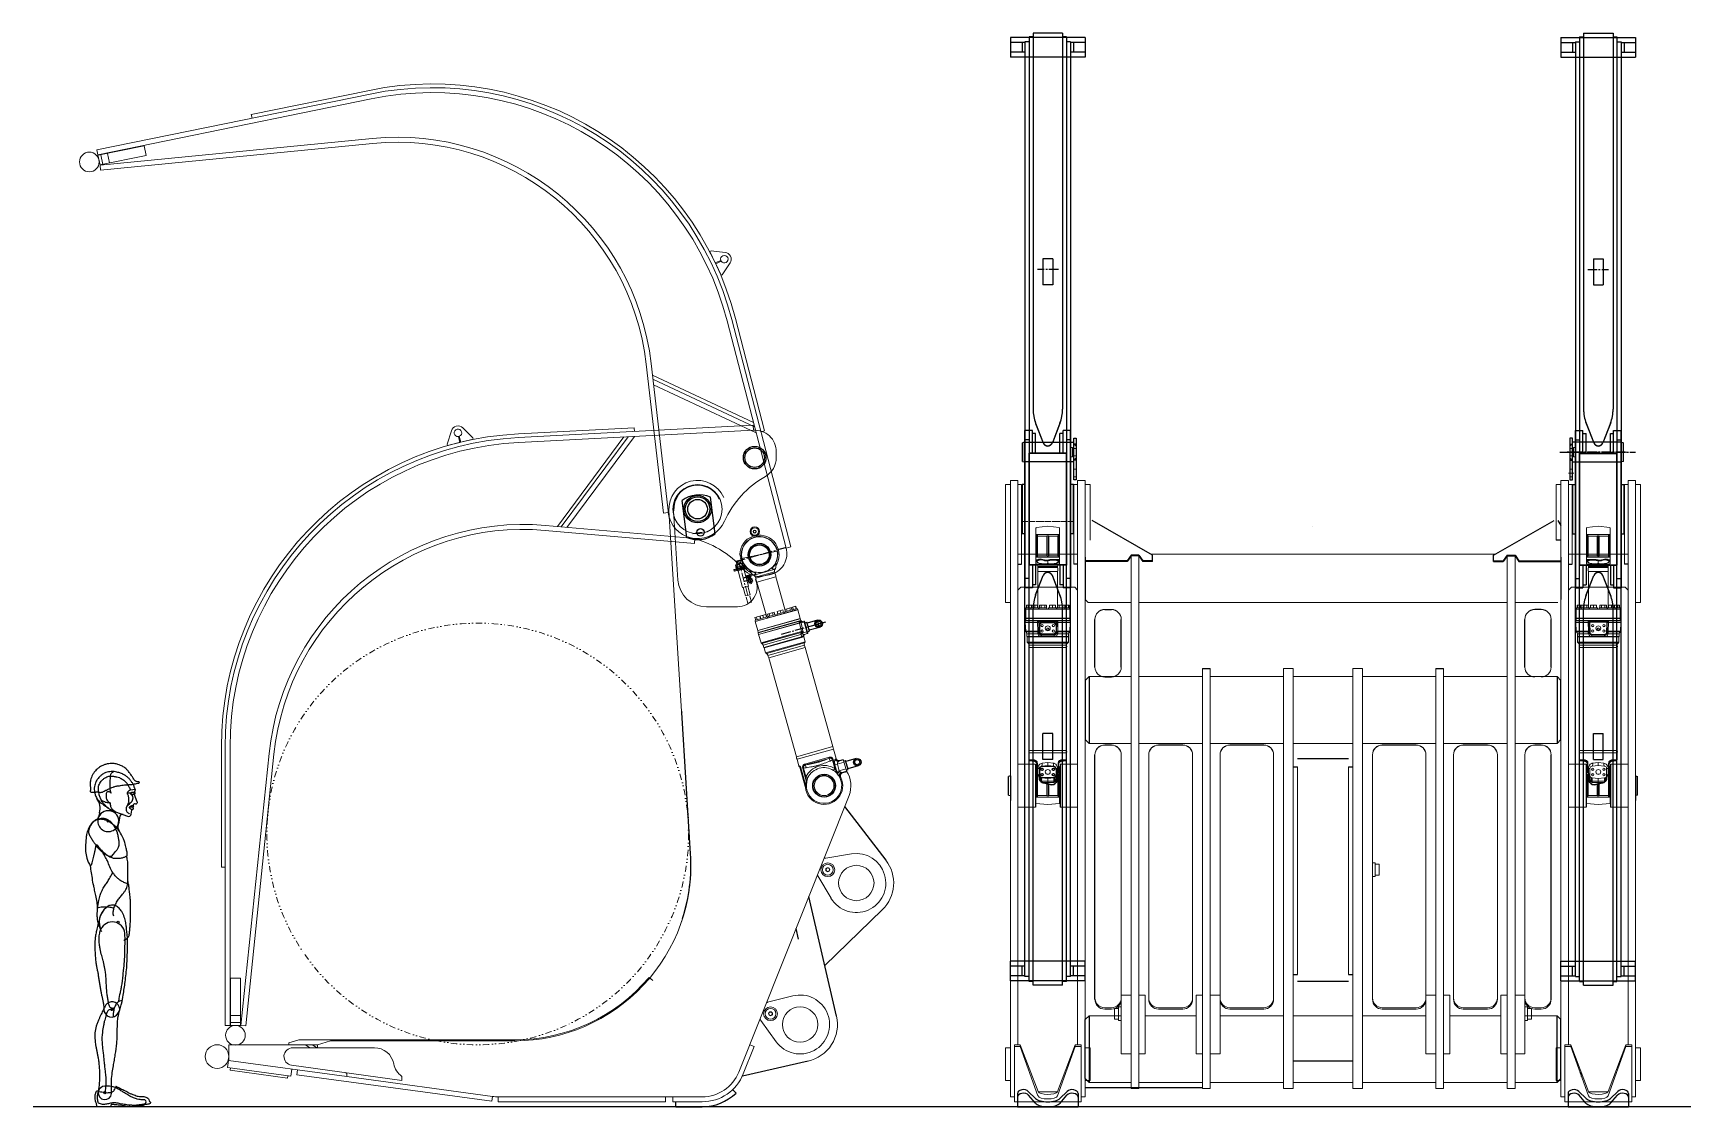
# Model space of a CAD drawing. Header units: millimetres. Extents: x -14999406 to 437, y -232 to 426.
# Drawn here: x -406 to 437, y -232 to 314 of the extents above; entities outside this region: 1.
import ezdxf

# ---------------------------------------------------------------- set-up
doc = ezdxf.new("R2010")
doc.units = ezdxf.units.MM
doc.header["$LTSCALE"] = 0.25
doc.linetypes.add('CENTER2', pattern=[28.575, 19.05, -3.175, 3.175, -3.175])
doc.linetypes.add('DIVIDE', pattern=[31.75, 12.7, -6.35, 0, -6.35, 0, -6.35])
for name, color, linetype in [('Layer0016', 7, 'Continuous'), ('Layer0017', 7, 'Continuous'), ('Layer0018', 7, 'Continuous'), ('Layer0027', 7, 'Continuous'), ('Layer0051', 7, 'Continuous')]:
    doc.layers.add(name, color=color, linetype=linetype)

# ---------------------------------------------------------------- blocks, each defined once
blk = doc.blocks.new('DC_GROUP_ＤＸＦ１５－１_1')
at = {"layer": 'Layer0027', "color": 3, "linetype": 'Continuous', "lineweight": 13}
for p, q in [((-41.81, 40.12), (-41.75, 40.14)), ((-41.75, 40.14), (-41.7, 40.15)), ((-41.7, 40.15), (-41.63, 40.15)), ((-41.63, 40.15), (-41.57, 40.15)), ((-41.57, 40.15), (-41.49, 40.15)), ((-41.49, 40.15), (-41.41, 40.15)), ((-41.41, 40.15), (-41.32, 40.14)), ((-41.32, 40.14), (-41.23, 40.12)), ((-41.23, 40.12), (-41.12, 40.1)), ((-41.12, 40.1), (-41.01, 40.08)), ((-41.01, 40.08), (-40.88, 40.05)), ((-40.88, 40.05), (-40.74, 40.02)), ((-40.74, 40.02), (-40.59, 39.99)), ((-40.59, 39.99), (-40.43, 39.95)), ((-40.43, 39.95), (-40.26, 39.91)), ((-40.26, 39.91), (-40.09, 39.87)), ((-40.09, 39.87), (-39.91, 39.83)), ((-39.91, 39.83), (-39.72, 39.78)), ((-39.72, 39.78), (-39.52, 39.74)), ((-39.52, 39.74), (-39.32, 39.7)), ((-39.32, 39.7), (-39.11, 39.66))]:
    blk.add_line(p, q, dxfattribs=at)
blk = doc.blocks.new('DC_GROUP_ＤＸＦ１５－１_2')
at = {"layer": 'Layer0027', "color": 3, "linetype": 'Continuous', "lineweight": 13}
for p, q in [((-29.4, 42.48), (-29.55, 42.33)), ((-29.24, 42.62), (-29.4, 42.48)), ((-29.1, 42.75), (-29.24, 42.62)), ((-28.96, 42.89), (-29.1, 42.75)), ((-28.82, 43.02), (-28.96, 42.89)), ((-28.7, 43.14), (-28.82, 43.02)), ((-28.57, 43.26), (-28.7, 43.14)), ((-28.46, 43.38), (-28.57, 43.26)), ((-28.35, 43.49), (-28.46, 43.38)), ((-28.24, 43.59), (-28.35, 43.49)), ((-28.15, 43.67), (-28.24, 43.59)), ((-28.06, 43.75), (-28.15, 43.67)), ((-27.98, 43.82), (-28.06, 43.75)), ((-27.91, 43.89), (-27.98, 43.82)), ((-27.84, 43.94), (-27.91, 43.89)), ((-27.77, 43.99), (-27.84, 43.94)), ((-27.71, 44.03), (-27.77, 43.99)), ((-27.65, 44.06), (-27.71, 44.03)), ((-27.59, 44.09), (-27.65, 44.06)), ((-27.54, 44.11), (-27.59, 44.09)), ((-27.49, 44.12), (-27.54, 44.11))]:
    blk.add_line(p, q, dxfattribs=at)
blk = doc.blocks.new('DC_GROUP_ＤＸＦ１５－１_3')
at = {"layer": 'Layer0027', "color": 3, "linetype": 'Continuous', "lineweight": 13}
for p, q in [((-29.69, 42.06), (-29.57, 42.31)), ((-29.83, 41.4), (-29.78, 41.75)), ((-29.78, 41.75), (-29.69, 42.06))]:
    blk.add_line(p, q, dxfattribs=at)
blk = doc.blocks.new('DC_GROUP_ＤＸＦ１５－１_4')
at = {"layer": 'Layer0027', "color": 3, "linetype": 'Continuous', "lineweight": 13}
for p, q in [((-38.85, 39.5), (-39.09, 39.65)), ((-38.61, 39.28), (-38.85, 39.5)), ((-38.39, 39.01), (-38.61, 39.28))]:
    blk.add_line(p, q, dxfattribs=at)
blk = doc.blocks.new('DC_GROUP_ＤＸＦ１５－１_5')
at = {"layer": 'Layer0027', "color": 3, "linetype": 'Continuous', "lineweight": 13}
for p, q in [((-38, 39.64), (-38.92, 39.74)), ((-37.15, 39.58), (-38, 39.64)), ((-36.34, 39.58), (-37.15, 39.58)), ((-35.55, 39.62), (-36.34, 39.58)), ((-34.78, 39.73), (-35.55, 39.62)), ((-34.03, 39.91), (-34.78, 39.73))]:
    blk.add_line(p, q, dxfattribs=at)
blk = doc.blocks.new('DC_GROUP_ＤＸＦ１５－１_6')
at = {"layer": 'Layer0027', "color": 3, "linetype": 'Continuous', "lineweight": 13}
for p, q in [((-29.76, 42.3), (-30.5, 41.73)), ((-33.3, 40.15), (-34.03, 39.91)), ((-32.59, 40.45), (-33.3, 40.15)), ((-31.9, 40.81), (-32.59, 40.45)), ((-31.21, 41.24), (-31.9, 40.81)), ((-30.5, 41.73), (-31.21, 41.24))]:
    blk.add_line(p, q, dxfattribs=at)
blk = doc.blocks.new('DC_GROUP_ＤＸＦ１５－１_7')
at = {"layer": 'Layer0027', "color": 3, "linetype": 'Continuous', "lineweight": 13}
for p, q in [((-29.76, 42.3), (-29.72, 42.33)), ((-29.72, 42.33), (-29.69, 42.36)), ((-29.69, 42.36), (-29.65, 42.38)), ((-29.65, 42.38), (-29.62, 42.4)), ((-29.62, 42.4), (-29.59, 42.42)), ((-29.59, 42.42), (-29.57, 42.43)), ((-29.57, 42.43), (-29.54, 42.45)), ((-29.54, 42.45), (-29.52, 42.46)), ((-29.52, 42.38), (-29.54, 42.35)), ((-29.52, 42.46), (-29.5, 42.47)), ((-29.5, 42.4), (-29.52, 42.38)), ((-29.5, 42.47), (-29.48, 42.47)), ((-29.48, 42.43), (-29.5, 42.4)), ((-29.48, 42.47), (-29.47, 42.46)), ((-29.47, 42.46), (-29.48, 42.44)), ((-29.48, 42.44), (-29.48, 42.43))]:
    blk.add_line(p, q, dxfattribs=at)
blk = doc.blocks.new('DC_GROUP_ＤＸＦ１５－１_8')
at = {"layer": 'Layer0027', "color": 3, "linetype": 'Continuous', "lineweight": 13}
for p, q in [((-39.84, 38.31), (-39.75, 38.28)), ((-39.75, 38.28), (-39.66, 38.27)), ((-39.66, 38.27), (-39.57, 38.27)), ((-39.57, 38.27), (-39.47, 38.28)), ((-39.47, 38.28), (-39.34, 38.31)), ((-39.34, 38.31), (-39.2, 38.37)), ((-39.2, 38.37), (-39.03, 38.44)), ((-39.03, 38.44), (-38.86, 38.53)), ((-38.86, 38.53), (-38.7, 38.64)), ((-38.7, 38.64), (-38.55, 38.76)), ((-38.55, 38.76), (-38.45, 38.89)), ((-38.45, 38.89), (-38.39, 39.01))]:
    blk.add_line(p, q, dxfattribs=at)
blk = doc.blocks.new('DC_GROUP_ＤＸＦ１５－１_9')
at = {"layer": 'Layer0027', "color": 3, "linetype": 'Continuous', "lineweight": 13}
for p, q in [((-39.24, 39.73), (-39.24, 39.74)), ((-39.24, 39.74), (-39.23, 39.74)), ((-39.23, 39.72), (-39.24, 39.73)), ((-39.23, 39.74), (-39.21, 39.75)), ((-39.22, 39.7), (-39.23, 39.72)), ((-39.19, 39.69), (-39.22, 39.7)), ((-39.21, 39.75), (-39.18, 39.75)), ((-39.17, 39.68), (-39.19, 39.69)), ((-39.18, 39.75), (-39.16, 39.75)), ((-39.13, 39.67), (-39.17, 39.68)), ((-39.16, 39.75), (-39.12, 39.75)), ((-39.12, 39.75), (-39.09, 39.75)), ((-39.09, 39.75), (-39.05, 39.75)), ((-39.05, 39.75), (-39.01, 39.75)), ((-39.01, 39.75), (-38.96, 39.75)), ((-38.96, 39.75), (-38.92, 39.74))]:
    blk.add_line(p, q, dxfattribs=at)
blk = doc.blocks.new('DC_GROUP_ＤＸＦ１５－１_10')
at = {"layer": 'Layer0027', "color": 3, "linetype": 'Continuous', "lineweight": 13}
for p, q in [((-29.57, 42.31), (-29.71, 42.14)), ((-29.94, 41.74), (-29.95, 41.65)), ((-29.95, 41.65), (-29.95, 41.57)), ((-29.95, 41.57), (-29.92, 41.5)), ((-29.89, 41.85), (-29.94, 41.74)), ((-29.92, 41.5), (-29.88, 41.45)), ((-29.81, 41.99), (-29.89, 41.85)), ((-29.88, 41.45), (-29.83, 41.4)), ((-29.71, 42.14), (-29.81, 41.99))]:
    blk.add_line(p, q, dxfattribs=at)
blk = doc.blocks.new('DC_GROUP_ＤＸＦ１５－１_11')
at = {"layer": 'Layer0027', "color": 3, "linetype": 'Continuous', "lineweight": 13}
for p, q in [((-29.83, 41.4), (-29.72, 41.33)), ((-29.72, 41.33), (-29.56, 41.28)), ((-29.56, 41.28), (-29.38, 41.25)), ((-29.38, 41.25), (-29.18, 41.24)), ((-29.18, 41.24), (-28.99, 41.25)), ((-28.99, 41.25), (-28.81, 41.27)), ((-28.81, 41.27), (-28.65, 41.3)), ((-28.65, 41.3), (-28.53, 41.34)), ((-28.53, 41.34), (-28.44, 41.38)), ((-28.44, 41.38), (-28.36, 41.43)), ((-28.36, 41.43), (-28.29, 41.49)), ((-28.29, 41.49), (-28.22, 41.55))]:
    blk.add_line(p, q, dxfattribs=at)
blk = doc.blocks.new('DC_GROUP_ＤＸＦ１５－１_12')
at = {"layer": 'Layer0027', "color": 3, "linetype": 'Continuous', "lineweight": 13}
for p, q in [((-38.97, 39.61), (-39.09, 39.65)), ((-38.87, 39.57), (-38.97, 39.61)), ((-38.76, 39.52), (-38.87, 39.57)), ((-38.66, 39.48), (-38.76, 39.52)), ((-38.58, 39.43), (-38.66, 39.48)), ((-38.5, 39.37), (-38.58, 39.43)), ((-38.43, 39.31), (-38.5, 39.37)), ((-38.39, 39.23), (-38.43, 39.31)), ((-38.37, 39.15), (-38.39, 39.23)), ((-38.39, 39.01), (-38.37, 39.08)), ((-38.37, 39.08), (-38.37, 39.15))]:
    blk.add_line(p, q, dxfattribs=at)
blk = doc.blocks.new('DC_GROUP_ＤＸＦ１５－１_13')
at = {"layer": 'Layer0027', "color": 3, "linetype": 'Continuous', "lineweight": 13}
for p, q in [((-28.04, 42.61), (-28.15, 42.09)), ((-27.89, 43.13), (-28.04, 42.61)), ((-27.71, 43.63), (-27.89, 43.13)), ((-27.49, 44.12), (-27.71, 43.63)), ((-28.15, 42.09), (-28.22, 41.55))]:
    blk.add_line(p, q, dxfattribs=at)
blk = doc.blocks.new('DC_GROUP_ＤＸＦ１５－１_14')
at = {"layer": 'Layer0027', "color": 3, "linetype": 'Continuous', "lineweight": 13}
for p, q in [((-41.36, 39.82), (-41.81, 40.12)), ((-40.94, 39.48), (-41.36, 39.82)), ((-40.55, 39.12), (-40.94, 39.48)), ((-40.18, 38.72), (-40.55, 39.12)), ((-39.84, 38.31), (-40.18, 38.72))]:
    blk.add_line(p, q, dxfattribs=at)
blk = doc.blocks.new('DC_GROUP_ＤＸＦ１５－１_15')
at = {"layer": 'Layer0027', "color": 3, "linetype": 'Continuous', "lineweight": 13}
for p, q in [((105.22, 14.2), (105.04, 14.19)), ((105.36, 14.21), (105.22, 14.2)), ((105.48, 14.22), (105.36, 14.21))]:
    blk.add_line(p, q, dxfattribs=at)
blk = doc.blocks.new('DC_GROUP_ＤＸＦ１５－１_16')
at = {"layer": 'Layer0027', "color": 3, "linetype": 'Continuous', "lineweight": 13}
for p, q in [((114.24, 14.47), (114.26, 14.47)), ((114.26, 14.47), (114.28, 14.47)), ((114.28, 14.47), (114.3, 14.48))]:
    blk.add_line(p, q, dxfattribs=at)
blk = doc.blocks.new('DC_GROUP_ＤＸＦ１５－１_17')
at = {"layer": 'Layer0027', "color": 3, "linetype": 'Continuous', "lineweight": 13}
for p, q in [((114.84, 14.14), (114.95, 14.14)), ((114.95, 14.14), (115.11, 14.15)), ((115.11, 14.15), (115.31, 14.15))]:
    blk.add_line(p, q, dxfattribs=at)
blk = doc.blocks.new('DC_GROUP_ＤＸＦ１５－１_18')
at = {"layer": 'Layer0027', "color": 3, "linetype": 'Continuous', "lineweight": 13}
for p, q in [((114.5, 13.96), (114.58, 13.96)), ((114.58, 13.96), (114.61, 13.96))]:
    blk.add_line(p, q, dxfattribs=at)
blk = doc.blocks.new('DC_GROUP_ＤＸＦ１５－１_19')
at = {"layer": 'Layer0027', "color": 3, "linetype": 'Continuous', "lineweight": 13}
for p, q in [((105.74, 13.96), (105.78, 13.96)), ((105.78, 13.96), (105.85, 13.96))]:
    blk.add_line(p, q, dxfattribs=at)
blk = doc.blocks.new('DC_GROUP_ＤＸＦ１５－１_20')
at = {"layer": 'Layer0027', "color": 3, "linetype": 'Continuous', "lineweight": 13}
for p, q in [((105.24, 14.15), (105.04, 14.15)), ((105.4, 14.14), (105.24, 14.15)), ((105.52, 14.14), (105.4, 14.14))]:
    blk.add_line(p, q, dxfattribs=at)
blk = doc.blocks.new('DC_GROUP_ＤＸＦ１５－１_21')
at = {"layer": 'Layer0027', "color": 3, "linetype": 'Continuous', "lineweight": 13}
for p, q in [((114.87, 14.22), (114.99, 14.21)), ((114.99, 14.21), (115.14, 14.2)), ((115.14, 14.2), (115.31, 14.19))]:
    blk.add_line(p, q, dxfattribs=at)
blk = doc.blocks.new('DC_GROUP_ＤＸＦ１５－１_22')
at = {"layer": 'Layer0027', "color": 3, "linetype": 'Continuous', "lineweight": 13}
for p, q in [((114.11, 14.47), (114.24, 14.45)), ((114.24, 14.45), (114.36, 14.4)), ((114.36, 14.4), (114.47, 14.32)), ((114.47, 14.32), (114.54, 14.21)), ((114.54, 14.21), (114.59, 14.09)), ((114.59, 14.09), (114.61, 13.96))]:
    blk.add_line(p, q, dxfattribs=at)
blk = doc.blocks.new('DC_GROUP_ＤＸＦ１５－１_23')
at = {"layer": 'Layer0027', "color": 3, "linetype": 'Continuous', "lineweight": 13}
for p, q in [((114.24, 14.47), (114.4, 14.45)), ((114.4, 14.45), (114.54, 14.37)), ((114.54, 14.37), (114.65, 14.26)), ((114.65, 14.26), (114.72, 14.12)), ((114.72, 14.12), (114.74, 13.96))]:
    blk.add_line(p, q, dxfattribs=at)
blk = doc.blocks.new('DC_GROUP_ＤＸＦ１５－１_24')
at = {"layer": 'Layer0027', "color": 3, "linetype": 'Continuous', "lineweight": 13}
for p, q in [((114.3, 14.48), (114.44, 14.45)), ((114.44, 14.45), (114.57, 14.37)), ((114.57, 14.37), (114.67, 14.26)), ((114.67, 14.26), (114.74, 14.13)), ((114.74, 14.13), (114.76, 13.98))]:
    blk.add_line(p, q, dxfattribs=at)
blk = doc.blocks.new('DC_GROUP_ＤＸＦ１５－１_25')
at = {"layer": 'Layer0027', "color": 3, "linetype": 'Continuous', "lineweight": 13}
for p, q in [((106.06, 14.48), (106.08, 14.47)), ((106.08, 14.47), (106.09, 14.47)), ((106.09, 14.47), (106.11, 14.47))]:
    blk.add_line(p, q, dxfattribs=at)
blk = doc.blocks.new('DC_GROUP_ＤＸＦ１５－１_26')
at = {"layer": 'Layer0027', "color": 3, "linetype": 'Continuous', "lineweight": 13}
for p, q in [((105.93, 14.53), (105.99, 14.51)), ((105.99, 14.51), (106.03, 14.49)), ((106.03, 14.49), (106.06, 14.48))]:
    blk.add_line(p, q, dxfattribs=at)
blk = doc.blocks.new('DC_GROUP_ＤＸＦ１５－１_27')
at = {"layer": 'Layer0027', "color": 3, "linetype": 'Continuous', "lineweight": 13}
for p, q in [((105.03, 14.95), (105.19, 14.88)), ((105.19, 14.88), (105.33, 14.81)), ((105.33, 14.81), (105.48, 14.74)), ((105.48, 14.74), (105.63, 14.67)), ((105.63, 14.67), (105.8, 14.59))]:
    blk.add_line(p, q, dxfattribs=at)
blk = doc.blocks.new('DC_GROUP_ＤＸＦ１５－１_28')
at = {"layer": 'Layer0027', "color": 3, "linetype": 'Continuous', "lineweight": 13}
for p, q in [((105.8, 14.59), (105.82, 14.58)), ((105.82, 14.58), (105.84, 14.57)), ((105.84, 14.57), (105.93, 14.53))]:
    blk.add_line(p, q, dxfattribs=at)
blk = doc.blocks.new('DC_GROUP_ＤＸＦ１５－１_29')
at = {"layer": 'Layer0027', "color": 3, "linetype": 'Continuous', "lineweight": 13}
for p, q in [((114.48, 14.56), (114.61, 14.49)), ((114.61, 14.49), (114.72, 14.39)), ((114.72, 14.39), (114.79, 14.27)), ((114.79, 14.27), (114.84, 14.14))]:
    blk.add_line(p, q, dxfattribs=at)
blk = doc.blocks.new('DC_GROUP_ＤＸＦ１５－１_30')
at = {"layer": 'Layer0027', "color": 3, "linetype": 'Continuous', "lineweight": 13}
for p, q in [((114.56, 14.59), (114.7, 14.5)), ((114.7, 14.5), (114.81, 14.37)), ((114.81, 14.37), (114.87, 14.22))]:
    blk.add_line(p, q, dxfattribs=at)
blk = doc.blocks.new('DC_GROUP_ＤＸＦ１５－１_31')
at = {"layer": 'Layer0027', "color": 3, "linetype": 'Continuous', "lineweight": 13}
for p, q in [((105.54, 14.37), (105.48, 14.22)), ((105.65, 14.5), (105.54, 14.37)), ((105.8, 14.59), (105.65, 14.5))]:
    blk.add_line(p, q, dxfattribs=at)
blk = doc.blocks.new('DC_GROUP_ＤＸＦ１５－１_32')
at = {"layer": 'Layer0027', "color": 3, "linetype": 'Continuous', "lineweight": 13}
for p, q in [((105.56, 14.27), (105.52, 14.14)), ((105.64, 14.39), (105.56, 14.27)), ((105.74, 14.49), (105.64, 14.39)), ((105.87, 14.56), (105.74, 14.49))]:
    blk.add_line(p, q, dxfattribs=at)
blk = doc.blocks.new('DC_GROUP_ＤＸＦ１５－１_33')
at = {"layer": 'Layer0027', "color": 3, "linetype": 'Continuous', "lineweight": 13}
for p, q in [((114.56, 14.59), (114.62, 14.63)), ((114.62, 14.63), (114.83, 14.72))]:
    blk.add_line(p, q, dxfattribs=at)
blk = doc.blocks.new('DC_GROUP_ＤＸＦ１５－１_34')
at = {"layer": 'Layer0027', "color": 3, "linetype": 'Continuous', "lineweight": 13}
for p, q in [((114.51, 14.57), (114.53, 14.58)), ((114.53, 14.58), (114.56, 14.59))]:
    blk.add_line(p, q, dxfattribs=at)
blk = doc.blocks.new('DC_GROUP_ＤＸＦ１５－１_35')
at = {"layer": 'Layer0027', "color": 3, "linetype": 'Continuous', "lineweight": 13}
for p, q in [((114.3, 14.48), (114.33, 14.49)), ((114.33, 14.49), (114.36, 14.51)), ((114.36, 14.51), (114.39, 14.52)), ((114.39, 14.52), (114.42, 14.53)), ((114.42, 14.53), (114.51, 14.57))]:
    blk.add_line(p, q, dxfattribs=at)
blk = doc.blocks.new('DC_GROUP_ＤＸＦ１５－１_36')
at = {"layer": 'Layer0027', "color": 3, "linetype": 'Continuous', "lineweight": 13}
for p, q in [((114.74, 13.96), (114.75, 13.96)), ((114.75, 13.97), (114.76, 13.98)), ((114.75, 13.96), (114.75, 13.97))]:
    blk.add_line(p, q, dxfattribs=at)
blk = doc.blocks.new('DC_GROUP_ＤＸＦ１５－１_37')
at = {"layer": 'Layer0027', "color": 3, "linetype": 'Continuous', "lineweight": 13}
for p, q in [((105.62, 14.13), (105.59, 13.98)), ((105.68, 14.26), (105.62, 14.13)), ((105.78, 14.37), (105.68, 14.26)), ((105.91, 14.45), (105.78, 14.37)), ((106.06, 14.48), (105.91, 14.45))]:
    blk.add_line(p, q, dxfattribs=at)
blk = doc.blocks.new('DC_GROUP_ＤＸＦ１５－１_38')
at = {"layer": 'Layer0027', "color": 3, "linetype": 'Continuous', "lineweight": 13}
for p, q in [((105.64, 14.12), (105.61, 13.96)), ((105.71, 14.26), (105.64, 14.12)), ((105.82, 14.37), (105.71, 14.26)), ((105.96, 14.45), (105.82, 14.37)), ((106.11, 14.47), (105.96, 14.45))]:
    blk.add_line(p, q, dxfattribs=at)
blk = doc.blocks.new('DC_GROUP_ＤＸＦ１５－１_39')
at = {"layer": 'Layer0027', "color": 3, "linetype": 'Continuous', "lineweight": 13}
for p, q in [((105.76, 14.09), (105.74, 13.96)), ((105.81, 14.21), (105.76, 14.09)), ((105.89, 14.32), (105.81, 14.21)), ((105.99, 14.4), (105.89, 14.32)), ((106.11, 14.45), (105.99, 14.4)), ((106.24, 14.47), (106.11, 14.45))]:
    blk.add_line(p, q, dxfattribs=at)
blk = doc.blocks.new('DC_GROUP_ＤＸＦ１５－１_40')
at = {"layer": 'Layer0027', "color": 3, "linetype": 'Continuous', "lineweight": 13}
for p, q in [((114.33, 8.85), (114.43, 8.85)), ((114.43, 8.85), (114.5, 8.85)), ((114.5, 8.85), (114.53, 8.85))]:
    blk.add_line(p, q, dxfattribs=at)
blk = doc.blocks.new('DC_GROUP_ＤＸＦ１５－１_41')
at = {"layer": 'Layer0027', "color": 3, "linetype": 'Continuous', "lineweight": 13}
for p, q in [((105.86, 8.85), (105.83, 8.85)), ((105.92, 8.85), (105.86, 8.85)), ((106.02, 8.85), (105.92, 8.85))]:
    blk.add_line(p, q, dxfattribs=at)
blk = doc.blocks.new('DC_GROUP_ＤＸＦ１５－１_42')
at = {"layer": 'Layer0027', "color": 3, "linetype": 'Continuous', "lineweight": 13}
for p, q in [((105.32, 9.66), (105.11, 9.66)), ((105.49, 9.66), (105.32, 9.66)), ((105.6, 9.65), (105.49, 9.66)), ((105.65, 9.64), (105.6, 9.65))]:
    blk.add_line(p, q, dxfattribs=at)
blk = doc.blocks.new('DC_GROUP_ＤＸＦ１５－１_43')
at = {"layer": 'Layer0027', "color": 3, "linetype": 'Continuous', "lineweight": 13}
for p, q in [((115.33, 9.4), (115.35, 9.37)), ((115.35, 9.37), (115.38, 9.33))]:
    blk.add_line(p, q, dxfattribs=at)
blk = doc.blocks.new('DC_GROUP_ＤＸＦ１５－１_44')
at = {"layer": 'Layer0027', "color": 3, "linetype": 'Continuous', "lineweight": 13}
for p, q in [((104.97, 9.33), (105, 9.37)), ((105, 9.37), (105.03, 9.4))]:
    blk.add_line(p, q, dxfattribs=at)
blk = doc.blocks.new('DC_GROUP_ＤＸＦ１５－１_45')
at = {"layer": 'Layer0027', "color": 3, "linetype": 'Continuous', "lineweight": 13}
for p, q in [((114.83, 14.72), (114.91, 14.76)), ((114.91, 14.76), (114.98, 14.79)), ((114.98, 14.79), (115.06, 14.83)), ((115.06, 14.83), (115.14, 14.87)), ((115.14, 14.87), (115.23, 14.91)), ((115.23, 14.91), (115.33, 14.95))]:
    blk.add_line(p, q, dxfattribs=at)
blk = doc.blocks.new('DC_GROUP_ＤＸＦ１５－１_46')
at = {"layer": 'Layer0027', "color": 3, "linetype": 'Continuous', "lineweight": 13}
for p, q in [((114.7, 9.64), (114.75, 9.65)), ((114.75, 9.65), (114.87, 9.66)), ((114.87, 9.66), (115.03, 9.66)), ((115.03, 9.66), (115.24, 9.66))]:
    blk.add_line(p, q, dxfattribs=at)
blk = doc.blocks.new('DC_GROUP_ＤＸＦ１５－１_47')
at = {"layer": 'Layer0027', "color": 3, "linetype": 'Continuous', "lineweight": 13}
for p, q in [((114.42, 8.43), (114.5, 8.63)), ((114.5, 8.63), (114.53, 8.85)), ((113.53, 7.87), (113.75, 7.89)), ((113.75, 7.89), (113.96, 7.97)), ((113.96, 7.97), (114.15, 8.08)), ((114.15, 8.08), (114.3, 8.24)), ((114.3, 8.24), (114.42, 8.43))]:
    blk.add_line(p, q, dxfattribs=at)
blk = doc.blocks.new('DC_GROUP_ＤＸＦ１５－１_48')
at = {"layer": 'Layer0027', "color": 3, "linetype": 'Continuous', "lineweight": 13}
for p, q in [((105.29, 7.99), (105.18, 8.27)), ((105.45, 7.71), (105.29, 7.99)), ((105.66, 7.46), (105.45, 7.71)), ((105.91, 7.24), (105.66, 7.46)), ((106.19, 7.07), (105.91, 7.24))]:
    blk.add_line(p, q, dxfattribs=at)
blk = doc.blocks.new('DC_GROUP_ＤＸＦ１５－１_49')
at = {"layer": 'Layer0027', "color": 3, "linetype": 'Continuous', "lineweight": 13}
for p, q in [((114.69, 8.56), (114.73, 8.51)), ((114.73, 8.51), (114.83, 8.44)), ((114.83, 8.44), (114.98, 8.36)), ((114.98, 8.36), (115.17, 8.27))]:
    blk.add_line(p, q, dxfattribs=at)
blk = doc.blocks.new('DC_GROUP_ＤＸＦ１５－１_50')
at = {"layer": 'Layer0027', "color": 3, "linetype": 'Continuous', "lineweight": 13}
for p, q in [((103.37, -56.2), (103.38, -56.28)), ((103.38, -56.28), (103.39, -56.35)), ((103.39, -56.35), (103.4, -56.41)), ((103.4, -56.41), (103.41, -56.46)), ((103.41, -56.46), (103.41, -56.51)), ((103.41, -56.51), (103.42, -56.55)), ((103.42, -56.55), (103.43, -56.58)), ((103.43, -56.58), (103.43, -56.6)), ((103.43, -56.6), (103.43, -56.62)), ((103.43, -56.62), (103.44, -56.63))]:
    blk.add_line(p, q, dxfattribs=at)
blk = doc.blocks.new('DC_GROUP_ＤＸＦ１５－１_51')
at = {"layer": 'Layer0027', "color": 3, "linetype": 'Continuous', "lineweight": 13}
for p, q in [((105.03, 9.4), (105.06, 9.46)), ((105.06, 9.46), (105.09, 9.53)), ((105.09, 9.53), (105.1, 9.6)), ((105.1, 9.6), (105.11, 9.66))]:
    blk.add_line(p, q, dxfattribs=at)
blk = doc.blocks.new('DC_GROUP_ＤＸＦ１５－１_52')
at = {"layer": 'Layer0027', "color": 3, "linetype": 'Continuous', "lineweight": 13}
for p, q in [((105.52, 8.44), (105.37, 8.36)), ((105.62, 8.51), (105.52, 8.44)), ((105.66, 8.56), (105.62, 8.51)), ((105.37, 8.36), (105.18, 8.27))]:
    blk.add_line(p, q, dxfattribs=at)
blk = doc.blocks.new('DC_GROUP_ＤＸＦ１５－１_53')
at = {"layer": 'Layer0027', "color": 3, "linetype": 'Continuous', "lineweight": 13}
for p, q in [((106.76, 7.85), (106.82, 7.77)), ((106.82, 7.77), (106.88, 7.66)), ((106.88, 7.66), (106.93, 7.5)), ((106.93, 7.5), (106.96, 7.31)), ((106.96, 7.31), (106.98, 7.1))]:
    blk.add_line(p, q, dxfattribs=at)
blk = doc.blocks.new('DC_GROUP_ＤＸＦ１５－１_54')
at = {"layer": 'Layer0027', "color": 3, "linetype": 'Continuous', "lineweight": 13}
for p, q in [((105.03, 14.95), (105.11, 14.83)), ((105.11, 14.83), (105.19, 14.71)), ((105.19, 14.71), (105.26, 14.6)), ((105.26, 14.6), (105.33, 14.48)), ((105.33, 14.48), (105.41, 14.35)), ((105.41, 14.35), (105.48, 14.22))]:
    blk.add_line(p, q, dxfattribs=at)
blk = doc.blocks.new('DC_GROUP_ＤＸＦ１５－１_55')
at = {"layer": 'Layer0027', "color": 3, "linetype": 'Continuous', "lineweight": 13}
for p, q in [((105.59, 13.98), (105.6, 13.97)), ((105.6, 13.97), (105.61, 13.96)), ((105.61, 13.96), (105.61, 13.96))]:
    blk.add_line(p, q, dxfattribs=at)
blk = doc.blocks.new('DC_GROUP_ＤＸＦ１５－１_56')
at = {"layer": 'Layer0027', "color": 3, "linetype": 'Continuous', "lineweight": 13}
for p, q in [((105.52, 14.14), (105.54, 14.09)), ((105.54, 14.09), (105.56, 14.05)), ((105.56, 14.05), (105.58, 14.02)), ((105.58, 14.02), (105.59, 14)), ((105.59, 14), (105.59, 13.98))]:
    blk.add_line(p, q, dxfattribs=at)
blk = doc.blocks.new('DC_GROUP_ＤＸＦ１５－１_57')
at = {"layer": 'Layer0027', "color": 3, "linetype": 'Continuous', "lineweight": 13}
for p, q in [((105.48, 14.22), (105.49, 14.19)), ((105.49, 14.19), (105.5, 14.16)), ((105.5, 14.16), (105.52, 14.14))]:
    blk.add_line(p, q, dxfattribs=at)
blk = doc.blocks.new('DC_GROUP_ＤＸＦ１５－１_58')
at = {"layer": 'Layer0027', "color": 3, "linetype": 'Continuous', "lineweight": 13}
for p, q in [((105.04, 14.17), (105.04, 14.19)), ((105.04, 14.15), (105.04, 14.17))]:
    blk.add_line(p, q, dxfattribs=at)
blk = doc.blocks.new('DC_GROUP_ＤＸＦ１５－１_59')
at = {"layer": 'Layer0027', "color": 3, "linetype": 'Continuous', "lineweight": 13}
for p, q in [((105.64, 8.85), (105.65, 9.04)), ((105.66, 9.44), (105.65, 9.64)), ((105.65, 9.24), (105.66, 9.44)), ((105.65, 9.04), (105.65, 9.24))]:
    blk.add_line(p, q, dxfattribs=at)
blk = doc.blocks.new('DC_GROUP_ＤＸＦ１５－１_60')
at = {"layer": 'Layer0027', "color": 3, "linetype": 'Continuous', "lineweight": 13}
for q in [(105.63, 8.75), (105.63, 8.74)]:
    blk.add_line((105.63, 8.74), q, dxfattribs=at)
blk = doc.blocks.new('DC_GROUP_ＤＸＦ１５－１_61')
at = {"layer": 'Layer0027', "color": 3, "linetype": 'Continuous', "lineweight": 13}
for p, q in [((105.63, 8.75), (105.64, 8.8)), ((105.64, 8.8), (105.64, 8.85))]:
    blk.add_line(p, q, dxfattribs=at)
blk = doc.blocks.new('DC_GROUP_ＤＸＦ１５－１_62')
at = {"layer": 'Layer0027', "color": 3, "linetype": 'Continuous', "lineweight": 13}
for p, q in [((114.84, 14.14), (114.85, 14.16)), ((114.85, 14.16), (114.86, 14.19)), ((114.86, 14.19), (114.87, 14.22))]:
    blk.add_line(p, q, dxfattribs=at)
blk = doc.blocks.new('DC_GROUP_ＤＸＦ１５－１_63')
at = {"layer": 'Layer0027', "color": 3, "linetype": 'Continuous', "lineweight": 13}
for p, q in [((114.87, 14.22), (114.91, 14.28)), ((114.91, 14.28), (114.94, 14.34)), ((114.94, 14.34), (114.97, 14.4)), ((114.97, 14.4), (115.01, 14.46)), ((115.01, 14.46), (115.05, 14.53)), ((115.05, 14.53), (115.09, 14.59)), ((115.09, 14.59), (115.13, 14.66)), ((115.13, 14.66), (115.17, 14.73)), ((115.17, 14.73), (115.22, 14.8)), ((115.22, 14.8), (115.27, 14.87)), ((115.27, 14.87), (115.33, 14.95))]:
    blk.add_line(p, q, dxfattribs=at)
blk = doc.blocks.new('DC_GROUP_ＤＸＦ１５－１_64')
at = {"layer": 'Layer0027', "color": 3, "linetype": 'Continuous', "lineweight": 13}
for p, q in [((113.39, 7.31), (113.37, 7.1)), ((113.43, 7.5), (113.39, 7.31)), ((113.48, 7.66), (113.43, 7.5)), ((113.53, 7.77), (113.48, 7.66)), ((113.59, 7.85), (113.53, 7.77))]:
    blk.add_line(p, q, dxfattribs=at)
blk = doc.blocks.new('DC_GROUP_ＤＸＦ１５－１_65')
at = {"layer": 'Layer0027', "color": 3, "linetype": 'Continuous', "lineweight": 13}
for p, q in [((105.21, 9.22), (104.98, 9.31)), ((105.41, 9.09), (105.21, 9.22)), ((105.55, 8.93), (105.41, 9.09)), ((105.63, 8.74), (105.55, 8.93))]:
    blk.add_line(p, q, dxfattribs=at)
blk = doc.blocks.new('DC_GROUP_ＤＸＦ１５－１_66')
at = {"layer": 'Layer0027', "color": 3, "linetype": 'Continuous', "lineweight": 13}
for p, q in [((105.21, 9.24), (104.97, 9.33)), ((105.41, 9.11), (105.21, 9.24)), ((105.56, 8.94), (105.41, 9.11)), ((105.63, 8.75), (105.56, 8.94))]:
    blk.add_line(p, q, dxfattribs=at)
blk = doc.blocks.new('DC_GROUP_ＤＸＦ１５－１_67')
at = {"layer": 'Layer0027', "color": 3, "linetype": 'Continuous', "lineweight": 13}
for p, q in [((105.26, 9.31), (105.03, 9.4)), ((105.45, 9.18), (105.26, 9.31)), ((105.58, 9.02), (105.45, 9.18)), ((105.64, 8.85), (105.58, 9.02))]:
    blk.add_line(p, q, dxfattribs=at)
blk = doc.blocks.new('DC_GROUP_ＤＸＦ１５－１_68')
at = {"layer": 'Layer0027', "color": 3, "linetype": 'Continuous', "lineweight": 13}
for p, q in [((105.63, 8.7), (105.63, 8.74)), ((105.63, 8.67), (105.63, 8.7)), ((105.64, 8.63), (105.63, 8.67)), ((105.65, 8.6), (105.64, 8.63)), ((105.66, 8.56), (105.65, 8.6))]:
    blk.add_line(p, q, dxfattribs=at)
blk = doc.blocks.new('DC_GROUP_ＤＸＦ１５－１_69')
at = {"layer": 'Layer0027', "color": 3, "linetype": 'Continuous', "lineweight": 13}
for p, q in [((105.83, 8.85), (105.85, 8.63)), ((105.85, 8.63), (105.93, 8.43)), ((105.93, 8.43), (106.05, 8.24)), ((106.05, 8.24), (106.21, 8.08)), ((106.21, 8.08), (106.4, 7.97)), ((106.4, 7.97), (106.61, 7.89)), ((106.61, 7.89), (106.83, 7.87))]:
    blk.add_line(p, q, dxfattribs=at)
blk = doc.blocks.new('DC_GROUP_ＤＸＦ１５－１_70')
at = {"layer": 'Layer0027', "color": 3, "linetype": 'Continuous', "lineweight": 13}
for p, q in [((105.03, 9.11), (104.98, 9.31)), ((105.08, 8.9), (105.03, 9.11)), ((105.12, 8.69), (105.08, 8.9)), ((105.16, 8.48), (105.12, 8.69)), ((105.18, 8.27), (105.16, 8.48))]:
    blk.add_line(p, q, dxfattribs=at)
blk = doc.blocks.new('DC_GROUP_ＤＸＦ１５－１_71')
at = {"layer": 'Layer0027', "color": 3, "linetype": 'Continuous', "lineweight": 13}
for p, q in [((104.97, 9.32), (104.97, 9.33)), ((104.98, 9.31), (104.97, 9.32))]:
    blk.add_line(p, q, dxfattribs=at)
blk = doc.blocks.new('DC_GROUP_ＤＸＦ１５－１_72')
at = {"layer": 'Layer0027', "color": 3, "linetype": 'Continuous', "lineweight": 13}
for p, q in [((105.34, -59.26), (105.52, -58.79)), ((105.52, -58.79), (105.79, -58.36)), ((105.79, -58.36), (106.12, -58.01)), ((106.12, -58.01), (106.49, -57.74)), ((106.49, -57.74), (106.91, -57.55)), ((106.91, -57.55), (107.34, -57.46)), ((105.2, -60.15), (105.23, -59.72)), ((105.23, -59.72), (105.34, -59.26))]:
    blk.add_line(p, q, dxfattribs=at)
blk = doc.blocks.new('DC_GROUP_ＤＸＦ１５－１_73')
at = {"layer": 'Layer0027', "color": 3, "linetype": 'Continuous', "lineweight": 13}
for p, q in [((115.2, 8.48), (115.17, 8.27)), ((115.23, 8.69), (115.2, 8.48)), ((115.27, 8.9), (115.23, 8.69)), ((115.32, 9.11), (115.27, 8.9)), ((115.38, 9.31), (115.32, 9.11))]:
    blk.add_line(p, q, dxfattribs=at)
blk = doc.blocks.new('DC_GROUP_ＤＸＦ１５－１_74')
at = {"layer": 'Layer0027', "color": 3, "linetype": 'Continuous', "lineweight": 13}
for p, q in [((114.71, 8.85), (114.77, 9.02)), ((114.77, 9.02), (114.9, 9.18)), ((114.9, 9.18), (115.09, 9.31)), ((115.09, 9.31), (115.33, 9.4))]:
    blk.add_line(p, q, dxfattribs=at)
blk = doc.blocks.new('DC_GROUP_ＤＸＦ１５－１_75')
at = {"layer": 'Layer0027', "color": 3, "linetype": 'Continuous', "lineweight": 13}
for p, q in [((114.44, 7.24), (114.16, 7.07)), ((114.69, 7.46), (114.44, 7.24)), ((114.9, 7.71), (114.69, 7.46)), ((115.06, 7.99), (114.9, 7.71)), ((115.17, 8.27), (115.06, 7.99))]:
    blk.add_line(p, q, dxfattribs=at)
blk = doc.blocks.new('DC_GROUP_ＤＸＦ１５－１_76')
at = {"layer": 'Layer0027', "color": 3, "linetype": 'Continuous', "lineweight": 13}
for p, q in [((114.72, 8.75), (114.8, 8.94)), ((114.8, 8.94), (114.94, 9.11)), ((114.94, 9.11), (115.14, 9.24)), ((115.14, 9.24), (115.38, 9.33))]:
    blk.add_line(p, q, dxfattribs=at)
blk = doc.blocks.new('DC_GROUP_ＤＸＦ１５－１_77')
at = {"layer": 'Layer0027', "color": 3, "linetype": 'Continuous', "lineweight": 13}
for p, q in [((114.76, 13.98), (114.77, 14)), ((114.77, 14), (114.78, 14.02)), ((114.78, 14.02), (114.79, 14.05)), ((114.79, 14.05), (114.8, 14.07)), ((114.8, 14.07), (114.81, 14.09)), ((114.81, 14.09), (114.82, 14.12)), ((114.82, 14.12), (114.84, 14.14))]:
    blk.add_line(p, q, dxfattribs=at)
blk = doc.blocks.new('DC_GROUP_ＤＸＦ１５－１_78')
at = {"layer": 'Layer0027', "color": 3, "linetype": 'Continuous', "lineweight": 13}
for p, q in [((114.72, 8.74), (114.8, 8.93)), ((114.8, 8.93), (114.94, 9.09)), ((114.94, 9.09), (115.14, 9.22)), ((115.14, 9.22), (115.38, 9.31))]:
    blk.add_line(p, q, dxfattribs=at)
blk = doc.blocks.new('DC_GROUP_ＤＸＦ１５－１_79')
at = {"layer": 'Layer0027', "color": 3, "linetype": 'Continuous', "lineweight": 13}
for p, q in [((113.9, -57.76), (113.49, -57.57)), ((114.27, -58.04), (113.9, -57.76)), ((114.59, -58.4), (114.27, -58.04)), ((114.85, -58.83), (114.59, -58.4)), ((115.03, -59.28), (114.85, -58.83)), ((115.12, -59.73), (115.03, -59.28)), ((115.15, -60.15), (115.12, -59.73))]:
    blk.add_line(p, q, dxfattribs=at)
blk = doc.blocks.new('DC_GROUP_ＤＸＦ１５－１_80')
at = {"layer": 'Layer0027', "color": 3, "linetype": 'Continuous', "lineweight": 13}
for p, q in [((114.71, 8.6), (114.69, 8.56)), ((114.72, 8.67), (114.71, 8.63)), ((114.71, 8.63), (114.71, 8.6)), ((114.72, 8.74), (114.72, 8.7)), ((114.72, 8.7), (114.72, 8.67))]:
    blk.add_line(p, q, dxfattribs=at)
blk = doc.blocks.new('DC_GROUP_ＤＸＦ１５－１_81')
at = {"layer": 'Layer0027', "color": 3, "linetype": 'Continuous', "lineweight": 13}
for p, q in [((114.7, 9.64), (114.7, 9.44)), ((114.7, 9.44), (114.7, 9.24)), ((114.7, 9.24), (114.7, 9.04)), ((114.7, 9.04), (114.71, 8.85))]:
    blk.add_line(p, q, dxfattribs=at)
blk = doc.blocks.new('DC_GROUP_ＤＸＦ１５－１_82')
at = {"layer": 'Layer0027', "color": 3, "linetype": 'Continuous', "lineweight": 13}
for p, q in [((113.02, -57.46), (113, -57.84)), ((113, -57.84), (113.02, -58.2)), ((113.02, -58.2), (113.06, -58.5)), ((113.06, -58.5), (113.13, -58.74)), ((113.13, -58.74), (113.22, -58.9)), ((113.22, -58.9), (113.33, -58.96))]:
    blk.add_line(p, q, dxfattribs=at)
blk = doc.blocks.new('DC_GROUP_ＤＸＦ１５－１_83')
at = {"layer": 'Layer0027', "color": 3, "linetype": 'Continuous', "lineweight": 13}
for p, q in [((115.38, 9.33), (115.38, 9.32)), ((115.38, 9.32), (115.38, 9.31))]:
    blk.add_line(p, q, dxfattribs=at)
blk = doc.blocks.new('DC_GROUP_ＤＸＦ１５－１_84')
at = {"layer": 'Layer0027', "color": 3, "linetype": 'Continuous', "lineweight": 13}
for p, q in [((115.31, 14.19), (115.31, 14.17)), ((115.31, 14.17), (115.31, 14.15))]:
    blk.add_line(p, q, dxfattribs=at)
blk = doc.blocks.new('DC_GROUP_ＤＸＦ１５－１_85')
at = {"layer": 'Layer0027', "color": 3, "linetype": 'Continuous', "lineweight": 13}
for p, q in [((114.71, 8.85), (114.72, 8.8)), ((114.72, 8.8), (114.72, 8.75))]:
    blk.add_line(p, q, dxfattribs=at)
blk = doc.blocks.new('DC_GROUP_ＤＸＦ１５－１_86')
at = {"layer": 'Layer0027', "color": 3, "linetype": 'Continuous', "lineweight": 13}
for p, q in [((115.24, 9.66), (115.25, 9.6)), ((115.25, 9.6), (115.26, 9.53)), ((115.26, 9.53), (115.29, 9.46)), ((115.29, 9.46), (115.33, 9.4))]:
    blk.add_line(p, q, dxfattribs=at)
blk = doc.blocks.new('DC_GROUP_ＤＸＦ１５－１_87')
at = {"layer": 'Layer0027', "color": 3, "linetype": 'Continuous', "lineweight": 13}
for p in [(114.72, 8.75), (114.72, 8.74)]:
    blk.add_line(p, (114.72, 8.74), dxfattribs=at)
blk = doc.blocks.new('DC_GROUP_ＤＸＦ１５－１_88')
at = {"layer": 'Layer0027', "color": 3, "linetype": 'Continuous', "lineweight": 13}
for p, q in [((115.68, -57.52), (115.7, -57.27)), ((115.7, -57.27), (115.76, -57.02)), ((115.76, -57.02), (115.87, -56.8)), ((115.87, -56.8), (116.02, -56.6)), ((116.02, -56.6), (116.21, -56.43)), ((116.21, -56.43), (116.44, -56.3)), ((116.44, -56.3), (116.7, -56.22)), ((116.7, -56.22), (116.98, -56.2))]:
    blk.add_line(p, q, dxfattribs=at)
blk = doc.blocks.new('DC_GROUP_ＤＸＦ１５－１_89')
at = {"layer": 'Layer0027', "color": 3, "linetype": 'Continuous', "lineweight": 13}
for p, q in [((115.45, -57.52), (115.48, -57.18)), ((115.48, -57.18), (115.57, -56.86)), ((115.57, -56.86), (115.72, -56.56)), ((115.72, -56.56), (115.93, -56.29)), ((115.93, -56.29), (116.2, -56.05)), ((116.2, -56.05), (116.52, -55.87)), ((116.52, -55.87), (116.89, -55.75)), ((116.89, -55.75), (117.29, -55.71))]:
    blk.add_line(p, q, dxfattribs=at)
blk = doc.blocks.new('DC_GROUP_ＤＸＦ１５－１_90')
at = {"layer": 'Layer0027', "color": 3, "linetype": 'Continuous', "lineweight": 13}
for p, q in [((115.7, -57.53), (115.72, -57.33)), ((115.72, -57.33), (115.85, -56.99)), ((115.85, -56.99), (116.05, -56.7)), ((116.05, -56.7), (116.32, -56.46)), ((116.32, -56.46), (116.64, -56.29)), ((116.64, -56.29), (116.98, -56.2))]:
    blk.add_line(p, q, dxfattribs=at)
blk = doc.blocks.new('DC_GROUP_ＤＸＦ１５－１_91')
at = {"layer": 'Layer0027', "color": 3, "linetype": 'Continuous', "lineweight": 13}
for p, q in [((116.92, -56.6), (116.93, -56.57)), ((116.92, -56.62), (116.92, -56.6)), ((116.92, -56.63), (116.92, -56.62)), ((116.93, -56.57), (116.94, -56.54)), ((116.94, -56.49), (116.95, -56.44)), ((116.94, -56.54), (116.94, -56.49)), ((116.95, -56.44), (116.96, -56.37)), ((116.96, -56.37), (116.97, -56.3)), ((116.97, -56.3), (116.98, -56.2))]:
    blk.add_line(p, q, dxfattribs=at)
blk = doc.blocks.new('DC_GROUP_ＤＸＦ１５－１_92')
at = {"layer": 'Layer0027', "color": 3, "linetype": 'Continuous', "lineweight": 13}
for p, q in [((107.02, -58.96), (107.13, -58.9)), ((107.13, -58.9), (107.22, -58.74)), ((107.22, -58.74), (107.29, -58.5)), ((107.29, -58.5), (107.34, -58.2)), ((107.35, -57.84), (107.34, -57.46)), ((107.34, -58.2), (107.35, -57.84))]:
    blk.add_line(p, q, dxfattribs=at)
blk = doc.blocks.new('DC_GROUP_ＤＸＦ１５－１_93')
at = {"layer": 'Layer0027', "color": 3, "linetype": 'Continuous', "lineweight": 13}
for p, q in [((103.37, -56.2), (103.63, -56.22)), ((103.63, -56.22), (103.86, -56.28)), ((103.86, -56.28), (104.08, -56.38)), ((104.08, -56.38), (104.26, -56.52)), ((104.26, -56.52), (104.41, -56.69)), ((104.41, -56.69), (104.52, -56.87)), ((104.52, -56.87), (104.61, -57.08)), ((104.61, -57.08), (104.66, -57.29)), ((104.66, -57.29), (104.68, -57.52))]:
    blk.add_line(p, q, dxfattribs=at)
blk = doc.blocks.new('DC_GROUP_ＤＸＦ１５－１_94')
at = {"layer": 'Layer0027', "color": 3, "linetype": 'Continuous', "lineweight": 13}
for p, q in [((103.06, -55.71), (103.47, -55.75)), ((103.47, -55.75), (103.84, -55.87)), ((103.84, -55.87), (104.16, -56.05)), ((104.16, -56.05), (104.43, -56.29)), ((104.43, -56.29), (104.63, -56.56)), ((104.63, -56.56), (104.78, -56.86)), ((104.78, -56.86), (104.87, -57.18)), ((104.87, -57.18), (104.9, -57.52))]:
    blk.add_line(p, q, dxfattribs=at)
blk = doc.blocks.new('DC_GROUP_ＤＸＦ１５－１_95')
at = {"layer": 'Layer0027', "color": 3, "linetype": 'Continuous', "lineweight": 13}
for p, q in [((103.37, -56.2), (103.72, -56.29)), ((103.72, -56.29), (104.04, -56.46)), ((104.04, -56.46), (104.3, -56.7)), ((104.3, -56.7), (104.51, -56.99)), ((104.51, -56.99), (104.63, -57.33)), ((104.63, -57.33), (104.66, -57.53))]:
    blk.add_line(p, q, dxfattribs=at)
blk = doc.blocks.new('DC_GROUP_ＤＸＦ１５－１_96')
at = {"layer": 'Layer0027', "color": 3, "linetype": 'Continuous', "lineweight": 13}
for p, q in [((113.18, -57.48), (113.02, -57.46)), ((113.34, -57.52), (113.18, -57.48)), ((113.49, -57.57), (113.34, -57.52))]:
    blk.add_line(p, q, dxfattribs=at)
blk = doc.blocks.new('DC_GROUP_ＤＸＦ１５－１_97')
at = {"layer": 'Layer0027', "color": 3, "linetype": 'Continuous', "lineweight": 13}
for p, q in [((103.08, -55.85), (103.06, -55.71)), ((103.12, -55.98), (103.08, -55.85)), ((103.19, -56.08), (103.12, -55.98)), ((103.27, -56.16), (103.19, -56.08)), ((103.37, -56.2), (103.27, -56.16))]:
    blk.add_line(p, q, dxfattribs=at)
blk = doc.blocks.new('DC_GROUP_ＤＸＦ１５－１_98')
at = {"layer": 'Layer0027', "color": 3, "linetype": 'Continuous', "lineweight": 13}
for p, q in [((116.98, -56.2), (117.08, -56.16)), ((117.08, -56.16), (117.17, -56.08)), ((117.17, -56.08), (117.23, -55.98)), ((117.23, -55.98), (117.28, -55.85)), ((117.28, -55.85), (117.29, -55.71))]:
    blk.add_line(p, q, dxfattribs=at)
blk = doc.blocks.new('DC_GROUP_ＤＸＦ１５－１_99')
at = {"layer": 'Layer0027', "color": 3, "linetype": 'Continuous', "lineweight": 13}
for p, q in [((113.77, 46), (113.77, 46)), ((113.77, 46), (114.06, 45.93)), ((114.06, 45.93), (114.33, 45.85)), ((114.33, 45.85), (114.6, 45.76)), ((114.6, 45.76), (114.85, 45.68)), ((114.85, 45.68), (115.09, 45.59)), ((115.09, 45.59), (115.32, 45.5)), ((115.32, 45.5), (115.54, 45.4)), ((115.54, 45.4), (115.75, 45.31)), ((115.75, 45.31), (115.95, 45.21))]:
    blk.add_line(p, q, dxfattribs=at)
blk = doc.blocks.new('DC_GROUP_ＤＸＦ１５－１_100')
at = {"layer": 'Layer0027', "color": 3, "linetype": 'Continuous', "lineweight": 13}
for p, q in [((104.6, 45.31), (104.4, 45.21)), ((104.81, 45.4), (104.6, 45.31)), ((105.03, 45.5), (104.81, 45.4)), ((105.26, 45.59), (105.03, 45.5)), ((105.5, 45.68), (105.26, 45.59)), ((105.76, 45.76), (105.5, 45.68)), ((106.02, 45.85), (105.76, 45.76)), ((106.3, 45.93), (106.02, 45.85)), ((106.58, 46), (106.3, 45.93)), ((106.87, 46.07), (106.58, 46)), ((107.16, 46.13), (106.87, 46.07)), ((107.23, 46.14), (107.16, 46.13))]:
    blk.add_line(p, q, dxfattribs=at)
blk = doc.blocks.new('DC_GROUP_ＤＸＦ１５－１_101')
at = {"layer": 'Layer0027', "color": 3, "linetype": 'Continuous', "lineweight": 13}
for p, q in [((104.81, 44.99), (104.41, 45.2)), ((105.17, 44.72), (104.81, 44.99)), ((105.51, 44.39), (105.17, 44.72))]:
    blk.add_line(p, q, dxfattribs=at)
blk = doc.blocks.new('DC_GROUP_ＤＸＦ１５－１_102')
at = {"layer": 'Layer0027', "color": 3, "linetype": 'Continuous', "lineweight": 13}
for p, q in [((114.84, 44.39), (115.18, 44.72)), ((115.18, 44.72), (115.55, 44.99)), ((115.55, 44.99), (115.94, 45.2))]:
    blk.add_line(p, q, dxfattribs=at)
blk = doc.blocks.new('DC_GROUP_ＤＸＦ１５－１_103')
at = {"layer": 'Layer0027', "color": 3, "linetype": 'Continuous', "lineweight": 13}
for p, q in [((113.39, -65.32), (113.42, -65.09)), ((113.4, -65.61), (113.39, -65.32)), ((113.45, -65.93), (113.4, -65.61)), ((113.42, -65.09), (113.49, -64.93)), ((113.53, -66.28), (113.45, -65.93)), ((113.49, -64.93), (113.59, -64.85))]:
    blk.add_line(p, q, dxfattribs=at)
blk = doc.blocks.new('DC_GROUP_ＤＸＦ１５－１_104')
at = {"layer": 'Layer0027', "color": 3, "linetype": 'Continuous', "lineweight": 13}
for p, q in [((106.83, -66.62), (106.82, -66.57)), ((106.84, -66.68), (106.83, -66.62)), ((106.85, -66.73), (106.84, -66.68))]:
    blk.add_line(p, q, dxfattribs=at)
blk = doc.blocks.new('DC_GROUP_ＤＸＦ１５－１_105')
at = {"layer": 'Layer0027', "color": 3, "linetype": 'Continuous', "lineweight": 13}
for p, q in [((105.91, -64.46), (105.89, -64.49)), ((105.98, -64.33), (105.91, -64.46)), ((106.01, -64.21), (105.98, -64.33)), ((105.99, -64.11), (106.01, -64.21))]:
    blk.add_line(p, q, dxfattribs=at)
blk = doc.blocks.new('DC_GROUP_ＤＸＦ１５－１_106')
at = {"layer": 'Layer0027', "color": 3, "linetype": 'Continuous', "lineweight": 13}
for p, q in [((104.68, -62.25), (104.68, -61.96)), ((104.7, -62.55), (104.68, -62.25)), ((104.72, -62.85), (104.7, -62.55)), ((104.73, -62.94), (104.72, -62.85))]:
    blk.add_line(p, q, dxfattribs=at)
blk = doc.blocks.new('DC_GROUP_ＤＸＦ１５－１_107')
at = {"layer": 'Layer0027', "color": 3, "linetype": 'Continuous', "lineweight": 13}
for p, q in [((106.95, -66), (106.9, -66.38)), ((106.98, -65.65), (106.95, -66)), ((107, -65.34), (106.98, -65.65)), ((107, -64.95), (107.01, -65.1)), ((107.01, -65.1), (107, -65.34))]:
    blk.add_line(p, q, dxfattribs=at)
blk = doc.blocks.new('DC_GROUP_ＤＸＦ１５－１_108')
at = {"layer": 'Layer0027', "color": 3, "linetype": 'Continuous', "lineweight": 13}
for p, q in [((115.68, -61.96), (115.7, -62.13)), ((115.7, -62.13), (115.76, -62.29)), ((115.76, -62.29), (115.8, -62.36))]:
    blk.add_line(p, q, dxfattribs=at)
blk = doc.blocks.new('DC_GROUP_ＤＸＦ１５－１_109')
at = {"layer": 'Layer0027', "color": 3, "linetype": 'Continuous', "lineweight": 13}
for p, q in [((113.35, -65.1), (113.36, -64.95)), ((113.35, -65.34), (113.35, -65.1)), ((113.37, -65.65), (113.35, -65.34)), ((113.4, -66), (113.37, -65.65)), ((113.45, -66.38), (113.4, -66))]:
    blk.add_line(p, q, dxfattribs=at)
blk = doc.blocks.new('DC_GROUP_ＤＸＦ１５－１_110')
at = {"layer": 'Layer0027', "color": 3, "linetype": 'Continuous', "lineweight": 13}
for p, q in [((113.28, -65.11), (113.3, -64.96)), ((113.28, -65.35), (113.28, -65.11)), ((113.28, -65.65), (113.28, -65.35)), ((113.3, -66.01), (113.28, -65.65)), ((113.3, -64.96), (113.33, -64.9)), ((113.33, -66.4), (113.3, -66.01))]:
    blk.add_line(p, q, dxfattribs=at)
blk = doc.blocks.new('DC_GROUP_ＤＸＦ１５－１_111')
at = {"layer": 'Layer0027', "color": 3, "linetype": 'Continuous', "lineweight": 13}
for p, q in [((105.88, -64.28), (105.86, -64.3)), ((105.96, -64.21), (105.88, -64.28)), ((105.99, -64.16), (105.96, -64.21)), ((105.99, -64.11), (105.99, -64.16))]:
    blk.add_line(p, q, dxfattribs=at)
blk = doc.blocks.new('DC_GROUP_ＤＸＦ１５－１_112')
at = {"layer": 'Layer0027', "color": 3, "linetype": 'Continuous', "lineweight": 13}
for p, q in [((104.35, -62.59), (104.18, -62.71)), ((104.49, -62.45), (104.35, -62.59)), ((104.59, -62.29), (104.49, -62.45)), ((104.66, -62.13), (104.59, -62.29)), ((104.68, -61.96), (104.66, -62.13))]:
    blk.add_line(p, q, dxfattribs=at)
blk = doc.blocks.new('DC_GROUP_ＤＸＦ１５－１_113')
at = {"layer": 'Layer0027', "color": 3, "linetype": 'Continuous', "lineweight": 13}
for p, q in [((115.68, -61.96), (115.67, -62.25)), ((115.67, -62.25), (115.67, -62.38))]:
    blk.add_line(p, q, dxfattribs=at)
blk = doc.blocks.new('DC_GROUP_ＤＸＦ１５－１_114')
at = {"layer": 'Layer0027', "color": 3, "linetype": 'Continuous', "lineweight": 13}
for p, q in [((113.51, -66.68), (113.5, -66.73)), ((113.52, -66.62), (113.51, -66.68)), ((113.53, -66.57), (113.52, -66.62))]:
    blk.add_line(p, q, dxfattribs=at)
blk = doc.blocks.new('DC_GROUP_ＤＸＦ１５－１_115')
at = {"layer": 'Layer0027', "color": 3, "linetype": 'Continuous', "lineweight": 13}
for p, q in [((113.3, -67.21), (113.25, -67.27)), ((113.34, -67.16), (113.3, -67.21)), ((113.37, -67.1), (113.34, -67.16)), ((113.4, -67.05), (113.37, -67.1)), ((113.42, -67.01), (113.4, -67.05)), ((113.44, -66.96), (113.42, -67.01)), ((113.46, -66.91), (113.44, -66.96)), ((113.47, -66.86), (113.46, -66.91)), ((113.48, -66.82), (113.47, -66.86)), ((113.49, -66.77), (113.48, -66.82)), ((113.5, -66.73), (113.49, -66.77))]:
    blk.add_line(p, q, dxfattribs=at)
blk = doc.blocks.new('DC_GROUP_ＤＸＦ１５－１_116')
at = {"layer": 'Layer0027', "color": 3, "linetype": 'Continuous', "lineweight": 13}
for p, q in [((113.6, -65.09), (113.61, -65.02)), ((113.6, -65.17), (113.6, -65.09)), ((113.6, -65.27), (113.6, -65.17)), ((113.62, -65.39), (113.6, -65.27)), ((113.61, -65.02), (113.62, -64.97)), ((113.62, -64.97), (113.64, -64.92)), ((113.64, -65.53), (113.62, -65.39)), ((113.68, -65.7), (113.64, -65.53)), ((113.75, -65.9), (113.68, -65.7)), ((113.83, -66.14), (113.75, -65.9))]:
    blk.add_line(p, q, dxfattribs=at)
blk = doc.blocks.new('DC_GROUP_ＤＸＦ１５－１_117')
at = {"layer": 'Layer0027', "color": 3, "linetype": 'Continuous', "lineweight": 13}
for p, q in [((106.92, -66.88), (106.9, -66.73)), ((106.96, -67.02), (106.92, -66.88))]:
    blk.add_line(p, q, dxfattribs=at)
blk = doc.blocks.new('DC_GROUP_ＤＸＦ１５－１_118')
at = {"layer": 'Layer0027', "color": 3, "linetype": 'Continuous', "lineweight": 13}
for p, q in [((113.7, -64.89), (113.72, -64.83)), ((113.7, -65), (113.7, -64.89)), ((113.73, -65.15), (113.7, -65)), ((113.72, -64.83), (113.75, -64.79)), ((113.78, -65.36), (113.73, -65.15)), ((113.87, -65.63), (113.78, -65.36)), ((113.98, -65.92), (113.87, -65.63)), ((114.12, -66.23), (113.98, -65.92)), ((114.28, -66.53), (114.12, -66.23))]:
    blk.add_line(p, q, dxfattribs=at)
blk = doc.blocks.new('DC_GROUP_ＤＸＦ１５－１_119')
at = {"layer": 'Layer0027', "color": 3, "linetype": 'Continuous', "lineweight": 13}
for p, q in [((106.61, -65.9), (106.52, -66.14)), ((106.67, -65.7), (106.61, -65.9)), ((106.71, -65.53), (106.67, -65.7)), ((106.71, -64.92), (106.73, -64.97)), ((106.74, -65.39), (106.71, -65.53)), ((106.73, -64.97), (106.74, -65.02)), ((106.74, -65.02), (106.75, -65.09)), ((106.75, -65.27), (106.74, -65.39)), ((106.75, -65.09), (106.75, -65.17)), ((106.75, -65.17), (106.75, -65.27))]:
    blk.add_line(p, q, dxfattribs=at)
blk = doc.blocks.new('DC_GROUP_ＤＸＦ１５－１_120')
at = {"layer": 'Layer0027', "color": 3, "linetype": 'Continuous', "lineweight": 13}
for p, q in [((106.86, -66.79), (106.85, -66.73)), ((106.88, -66.85), (106.86, -66.79)), ((106.9, -66.91), (106.88, -66.85)), ((106.92, -66.97), (106.9, -66.91)), ((106.93, -67), (106.92, -66.97))]:
    blk.add_line(p, q, dxfattribs=at)
blk = doc.blocks.new('DC_GROUP_ＤＸＦ１５－１_121')
at = {"layer": 'Layer0027', "color": 3, "linetype": 'Continuous', "lineweight": 13}
for p, q in [((113.64, -64.92), (113.66, -64.89)), ((113.66, -64.89), (113.68, -64.85)), ((113.68, -64.85), (113.7, -64.83)), ((113.7, -64.83), (113.72, -64.8)), ((113.72, -64.8), (113.75, -64.79))]:
    blk.add_line(p, q, dxfattribs=at)
blk = doc.blocks.new('DC_GROUP_ＤＸＦ１５－１_122')
at = {"layer": 'Layer0027', "color": 3, "linetype": 'Continuous', "lineweight": 13}
for p, q in [((107.02, -64.9), (107.05, -64.96)), ((107.05, -66.01), (107.02, -66.4)), ((107.05, -64.96), (107.07, -65.11)), ((107.07, -65.65), (107.05, -66.01)), ((107.07, -65.11), (107.08, -65.35)), ((107.08, -65.35), (107.07, -65.65))]:
    blk.add_line(p, q, dxfattribs=at)
blk = doc.blocks.new('DC_GROUP_ＤＸＦ１５－１_123')
at = {"layer": 'Layer0027', "color": 3, "linetype": 'Continuous', "lineweight": 13}
for p, q in [((113.5, -66.73), (113.59, -66.83)), ((113.59, -66.83), (113.68, -66.94)), ((113.68, -66.94), (113.77, -67.04))]:
    blk.add_line(p, q, dxfattribs=at)
blk = doc.blocks.new('DC_GROUP_ＤＸＦ１５－１_124')
at = {"layer": 'Layer0027', "color": 3, "linetype": 'Continuous', "lineweight": 13}
for p, q in [((106.67, -66.35), (106.52, -66.14)), ((106.82, -66.57), (106.67, -66.35))]:
    blk.add_line(p, q, dxfattribs=at)
blk = doc.blocks.new('DC_GROUP_ＤＸＦ１５－１_125')
at = {"layer": 'Layer0027', "color": 3, "linetype": 'Continuous', "lineweight": 13}
for p, q in [((113.25, -67.27), (113.33, -67.14)), ((113.33, -67.14), (113.39, -67.02)), ((113.39, -67.02), (113.43, -66.88)), ((113.43, -66.88), (113.45, -66.73))]:
    blk.add_line(p, q, dxfattribs=at)
blk = doc.blocks.new('DC_GROUP_ＤＸＦ１５－１_126')
at = {"layer": 'Layer0027', "color": 3, "linetype": 'Continuous', "lineweight": 13}
for p, q in [((113.68, -66.35), (113.53, -66.57)), ((113.83, -66.14), (113.68, -66.35))]:
    blk.add_line(p, q, dxfattribs=at)
blk = doc.blocks.new('DC_GROUP_ＤＸＦ１５－１_127')
at = {"layer": 'Layer0027', "color": 3, "linetype": 'Continuous', "lineweight": 13}
for p, q in [((106.76, -66.83), (106.74, -66.86)), ((106.85, -66.73), (106.76, -66.83))]:
    blk.add_line(p, q, dxfattribs=at)
blk = doc.blocks.new('DC_GROUP_ＤＸＦ１５－１_128')
at = {"layer": 'Layer0027', "color": 3, "linetype": 'Continuous', "lineweight": 13}
for p, q in [((114.34, -64.21), (114.36, -64.11)), ((114.37, -64.32), (114.34, -64.21)), ((114.44, -64.46), (114.37, -64.32)), ((114.57, -64.61), (114.44, -64.46)), ((114.63, -64.67), (114.57, -64.61))]:
    blk.add_line(p, q, dxfattribs=at)
blk = doc.blocks.new('DC_GROUP_ＤＸＦ１５－１_129')
at = {"layer": 'Layer0027', "color": 3, "linetype": 'Continuous', "lineweight": 13}
for p, q in [((113.53, -66.57), (113.65, -66.68)), ((113.65, -66.68), (113.79, -66.79)), ((113.79, -66.79), (113.92, -66.9))]:
    blk.add_line(p, q, dxfattribs=at)
blk = doc.blocks.new('DC_GROUP_ＤＸＦ１５－１_130')
at = {"layer": 'Layer0027', "color": 3, "linetype": 'Continuous', "lineweight": 13}
for p, q in [((113.83, -66.14), (113.98, -66.27)), ((113.98, -66.27), (114.12, -66.4)), ((114.12, -66.4), (114.28, -66.53))]:
    blk.add_line(p, q, dxfattribs=at)
blk = doc.blocks.new('DC_GROUP_ＤＸＦ１５－１_131')
at = {"layer": 'Layer0027', "color": 3, "linetype": 'Continuous', "lineweight": 13}
for p, q in [((106.36, -65.93), (106.24, -66.2)), ((106.48, -65.64), (106.36, -65.93)), ((106.57, -65.38), (106.48, -65.64)), ((106.62, -65.17), (106.57, -65.38)), ((106.6, -64.79), (106.64, -64.83)), ((106.65, -65.01), (106.62, -65.17)), ((106.64, -64.83), (106.65, -64.9)), ((106.65, -64.9), (106.65, -65.01))]:
    blk.add_line(p, q, dxfattribs=at)
blk = doc.blocks.new('DC_GROUP_ＤＸＦ１５－１_132')
at = {"layer": 'Layer0027', "color": 3, "linetype": 'Continuous', "lineweight": 13}
for p, q in [((106.38, -66.27), (106.3, -66.34)), ((106.52, -66.14), (106.38, -66.27))]:
    blk.add_line(p, q, dxfattribs=at)
blk = doc.blocks.new('DC_GROUP_ＤＸＦ１５－１_133')
at = {"layer": 'Layer0027', "color": 3, "linetype": 'Continuous', "lineweight": 13}
for p, q in [((106.7, -66.68), (106.63, -66.74)), ((106.82, -66.57), (106.7, -66.68))]:
    blk.add_line(p, q, dxfattribs=at)
blk = doc.blocks.new('DC_GROUP_ＤＸＦ１５－１_134')
at = {"layer": 'Layer0027', "color": 3, "linetype": 'Continuous', "lineweight": 13}
for p, q in [((114.36, -64.16), (114.36, -64.11)), ((114.4, -64.21), (114.36, -64.16)), ((114.47, -64.28), (114.4, -64.21)), ((114.59, -64.38), (114.47, -64.28)), ((114.65, -64.41), (114.59, -64.38))]:
    blk.add_line(p, q, dxfattribs=at)
blk = doc.blocks.new('DC_GROUP_ＤＸＦ１５－１_135')
at = {"layer": 'Layer0027', "color": 3, "linetype": 'Continuous', "lineweight": 13}
for p, q in [((106.76, -64.85), (106.86, -64.93)), ((106.91, -65.93), (106.82, -66.28)), ((106.86, -64.93), (106.93, -65.09)), ((106.95, -65.61), (106.91, -65.93)), ((106.93, -65.09), (106.96, -65.32)), ((106.96, -65.32), (106.95, -65.61))]:
    blk.add_line(p, q, dxfattribs=at)
blk = doc.blocks.new('DC_GROUP_ＤＸＦ１５－１_136')
at = {"layer": 'Layer0027', "color": 3, "linetype": 'Continuous', "lineweight": 13}
for p, q in [((106.85, -66.32), (106.82, -66.28)), ((106.88, -66.36), (106.85, -66.32)), ((106.9, -66.38), (106.88, -66.36))]:
    blk.add_line(p, q, dxfattribs=at)
blk = doc.blocks.new('DC_GROUP_ＤＸＦ１５－１_137')
at = {"layer": 'Layer0027', "color": 3, "linetype": 'Continuous', "lineweight": 13}
for p, q in [((114.1, -66.71), (113.92, -66.9)), ((114.28, -66.53), (114.1, -66.71))]:
    blk.add_line(p, q, dxfattribs=at)
blk = doc.blocks.new('DC_GROUP_ＤＸＦ１５－１_138')
at = {"layer": 'Layer0027', "color": 3, "linetype": 'Continuous', "lineweight": 13}
for p, q in [((113.82, -66.99), (113.77, -67.04)), ((113.87, -66.94), (113.82, -66.99)), ((113.92, -66.9), (113.87, -66.94))]:
    blk.add_line(p, q, dxfattribs=at)
blk = doc.blocks.new('DC_GROUP_ＤＸＦ１５－１_139')
at = {"layer": 'Layer0027', "color": 3, "linetype": 'Continuous', "lineweight": 13}
for p, q in [((113.45, -66.38), (113.48, -66.36)), ((113.48, -66.36), (113.5, -66.32)), ((113.5, -66.32), (113.53, -66.28))]:
    blk.add_line(p, q, dxfattribs=at)
blk = doc.blocks.new('DC_GROUP_ＤＸＦ１５－１_140')
at = {"layer": 'Layer0027', "color": 3, "linetype": 'Continuous', "lineweight": 13}
for p, q in [((106.6, -64.79), (106.63, -64.8)), ((106.63, -64.8), (106.66, -64.83)), ((106.66, -64.83), (106.68, -64.85)), ((106.68, -64.85), (106.7, -64.89)), ((106.7, -64.89), (106.71, -64.92))]:
    blk.add_line(p, q, dxfattribs=at)
blk = doc.blocks.new('DC_GROUP_ＤＸＦ１５－１_141')
at = {"layer": 'Layer0027', "color": 3, "linetype": 'Continuous', "lineweight": 13}
for p, q in [((113.31, -67.25), (113.25, -67.27)), ((113.37, -67.23), (113.31, -67.25)), ((113.42, -67.22), (113.37, -67.23)), ((113.46, -67.2), (113.42, -67.22)), ((113.51, -67.18), (113.46, -67.2)), ((113.55, -67.16), (113.51, -67.18)), ((113.6, -67.14), (113.55, -67.16)), ((113.64, -67.12), (113.6, -67.14)), ((113.68, -67.1), (113.64, -67.12)), ((113.72, -67.07), (113.68, -67.1)), ((113.77, -67.04), (113.72, -67.07))]:
    blk.add_line(p, q, dxfattribs=at)
blk = doc.blocks.new('DC_GROUP_ＤＸＦ１５－１_142')
at = {"layer": 'Layer0027', "color": 3, "linetype": 'Continuous', "lineweight": 13}
for p, q in [((106.62, -66.19), (106.52, -66.14)), ((106.72, -66.24), (106.62, -66.19)), ((106.82, -66.28), (106.72, -66.24))]:
    blk.add_line(p, q, dxfattribs=at)
blk = doc.blocks.new('DC_GROUP_ＤＸＦ１５－１_143')
at = {"layer": 'Layer0027', "color": 3, "linetype": 'Continuous', "lineweight": 13}
for p, q in [((113.53, -66.28), (113.63, -66.24)), ((113.63, -66.24), (113.73, -66.19)), ((113.73, -66.19), (113.83, -66.14))]:
    blk.add_line(p, q, dxfattribs=at)
blk = doc.blocks.new('DC_GROUP_ＤＸＦ１５－１_144')
at = {"layer": 'Layer0027', "color": 3, "linetype": 'Continuous', "lineweight": 13}
for p, q in [((113.33, -66.4), (113.37, -66.39)), ((113.37, -66.39), (113.41, -66.39)), ((113.41, -66.39), (113.45, -66.38))]:
    blk.add_line(p, q, dxfattribs=at)
blk = doc.blocks.new('DC_GROUP_ＤＸＦ１５－１_145')
at = {"layer": 'Layer0027', "color": 3, "linetype": 'Continuous', "lineweight": 13}
for p, q in [((109.21, -67.25), (107.34, -67.26)), ((110.18, -67.24), (109.21, -67.25))]:
    blk.add_line(p, q, dxfattribs=at)
blk = doc.blocks.new('DC_GROUP_ＤＸＦ１５－１_146')
at = {"layer": 'Layer0027', "color": 3, "linetype": 'Continuous', "lineweight": 13}
for p, q in [((106.94, -66.39), (106.9, -66.38)), ((106.98, -66.39), (106.94, -66.39)), ((107.02, -66.4), (106.98, -66.39))]:
    blk.add_line(p, q, dxfattribs=at)
blk = doc.blocks.new('DC_GROUP_ＤＸＦ１５－１_147')
at = {"layer": 'Layer0027', "color": 3, "linetype": 'Continuous', "lineweight": 13}
for p, q in [((110.18, 44.11), (110.54, 44.06)), ((110.54, 44.06), (110.89, 44.02)), ((110.89, 44.02), (111.24, 44)), ((111.24, 44), (111.62, 43.99)), ((111.62, 43.99), (112.04, 43.98)), ((112.04, 43.98), (112.49, 43.99)), ((112.49, 43.99), (112.95, 44.02)), ((112.95, 44.02), (113.4, 44.06)), ((113.4, 44.06), (113.82, 44.12)), ((113.82, 44.12), (114.21, 44.2)), ((114.21, 44.2), (114.55, 44.29)), ((114.55, 44.29), (114.84, 44.39))]:
    blk.add_line(p, q, dxfattribs=at)
blk = doc.blocks.new('DC_GROUP_ＤＸＦ１５－１_148')
at = {"layer": 'Layer0027', "color": 3, "linetype": 'Continuous', "lineweight": 13}
for p, q in [((105.51, 44.39), (105.8, 44.29)), ((105.8, 44.29), (106.15, 44.2)), ((106.15, 44.2), (106.53, 44.12)), ((106.53, 44.12), (106.95, 44.06)), ((106.95, 44.06), (107.4, 44.02)), ((107.4, 44.02), (107.86, 43.99)), ((107.86, 43.99), (108.32, 43.98)), ((108.32, 43.98), (108.74, 43.99)), ((108.74, 43.99), (109.11, 44)), ((109.11, 44), (109.46, 44.02)), ((109.46, 44.02), (109.82, 44.06)), ((109.82, 44.06), (110.18, 44.11))]:
    blk.add_line(p, q, dxfattribs=at)
blk = doc.blocks.new('DC_GROUP_ＤＸＦ１５－１_149')
at = {"layer": 'Layer0027', "color": 3, "linetype": 'Continuous', "lineweight": 13}
for p, q in [((110.29, 11.21), (110.18, 11.22)), ((110.18, 10.12), (110.29, 10.13)), ((110.4, 11.17), (110.29, 11.21)), ((110.29, 10.13), (110.4, 10.17)), ((110.5, 11.12), (110.4, 11.17)), ((110.4, 10.17), (110.5, 10.22)), ((110.58, 11.04), (110.5, 11.12)), ((110.5, 10.22), (110.58, 10.3)), ((110.65, 10.95), (110.58, 11.04)), ((110.58, 10.3), (110.65, 10.39)), ((110.7, 10.84), (110.65, 10.95)), ((110.65, 10.39), (110.7, 10.5)), ((110.72, 10.73), (110.7, 10.84)), ((110.7, 10.5), (110.72, 10.61)), ((110.72, 10.61), (110.72, 10.73))]:
    blk.add_line(p, q, dxfattribs=at)
blk = doc.blocks.new('DC_GROUP_ＤＸＦ１５－１_150')
at = {"layer": 'Layer0027', "color": 3, "linetype": 'Continuous', "lineweight": 13}
for p, q in [((106.19, 7.07), (106.35, 7.08)), ((106.35, 7.08), (106.5, 7.08)), ((106.5, 7.08), (106.66, 7.09)), ((106.66, 7.09), (106.82, 7.1)), ((106.82, 7.1), (106.98, 7.1))]:
    blk.add_line(p, q, dxfattribs=at)
blk = doc.blocks.new('DC_GROUP_ＤＸＦ１５－１_151')
at = {"layer": 'Layer0027', "color": 3, "linetype": 'Continuous', "lineweight": 13}
for p, q in [((113.37, 7.1), (113.54, 7.1)), ((113.54, 7.1), (113.7, 7.09)), ((113.7, 7.09), (113.85, 7.08)), ((113.85, 7.08), (114.01, 7.08)), ((114.01, 7.08), (114.16, 7.07))]:
    blk.add_line(p, q, dxfattribs=at)
blk = doc.blocks.new('DC_GROUP_ＤＸＦ１５－１_152')
at = {"layer": 'Layer0027', "color": 3, "linetype": 'Continuous', "lineweight": 13}
for p, q in [((105.73, 8.41), (105.66, 8.56)), ((105.83, 8.26), (105.73, 8.41)), ((105.97, 8.13), (105.83, 8.26)), ((106.13, 8.02), (105.97, 8.13)), ((106.31, 7.94), (106.13, 8.02)), ((106.5, 7.89), (106.31, 7.94)), ((106.69, 7.87), (106.5, 7.89))]:
    blk.add_line(p, q, dxfattribs=at)
blk = doc.blocks.new('DC_GROUP_ＤＸＦ１５－１_153')
at = {"layer": 'Layer0027', "color": 3, "linetype": 'Continuous', "lineweight": 13}
for p, q in [((106.04, 8.7), (106.02, 8.85)), ((106.09, 8.55), (106.04, 8.7)), ((106.17, 8.42), (106.09, 8.55)), ((106.27, 8.3), (106.17, 8.42)), ((106.39, 8.21), (106.27, 8.3)), ((106.53, 8.14), (106.39, 8.21)), ((106.67, 8.09), (106.53, 8.14)), ((106.83, 8.08), (106.67, 8.09))]:
    blk.add_line(p, q, dxfattribs=at)
blk = doc.blocks.new('DC_GROUP_ＤＸＦ１５－１_154')
at = {"layer": 'Layer0027', "color": 3, "linetype": 'Continuous', "lineweight": 13}
for p, q in [((109.63, 10.73), (109.65, 10.84)), ((109.63, 10.61), (109.63, 10.73)), ((109.65, 10.5), (109.63, 10.61)), ((109.65, 10.84), (109.7, 10.95)), ((109.7, 10.39), (109.65, 10.5)), ((109.7, 10.95), (109.77, 11.04)), ((109.77, 10.3), (109.7, 10.39)), ((109.77, 11.04), (109.85, 11.12)), ((109.85, 10.22), (109.77, 10.3)), ((109.85, 11.12), (109.95, 11.17)), ((109.95, 10.17), (109.85, 10.22)), ((109.95, 11.17), (110.06, 11.21)), ((110.06, 10.13), (109.95, 10.17)), ((110.06, 11.21), (110.18, 11.22)), ((110.18, 10.12), (110.06, 10.13))]:
    blk.add_line(p, q, dxfattribs=at)
blk = doc.blocks.new('DC_GROUP_ＤＸＦ１５－１_155')
at = {"layer": 'Layer0027', "color": 3, "linetype": 'Continuous', "lineweight": 13}
for p, q in [((105.9, 12.22), (105.85, 13.96)), ((105.96, 10.52), (105.9, 12.22)), ((106.02, 8.85), (105.96, 10.52))]:
    blk.add_line(p, q, dxfattribs=at)
blk = doc.blocks.new('DC_GROUP_ＤＸＦ１５－１_156')
at = {"layer": 'Layer0027', "color": 3, "linetype": 'Continuous', "lineweight": 13}
for p, q in [((114.69, 8.56), (114.62, 8.41)), ((113.86, 7.89), (113.66, 7.87)), ((114.05, 7.94), (113.86, 7.89)), ((114.23, 8.02), (114.05, 7.94)), ((114.39, 8.13), (114.23, 8.02)), ((114.52, 8.26), (114.39, 8.13)), ((114.62, 8.41), (114.52, 8.26))]:
    blk.add_line(p, q, dxfattribs=at)
blk = doc.blocks.new('DC_GROUP_ＤＸＦ１５－１_157')
at = {"layer": 'Layer0027', "color": 3, "linetype": 'Continuous', "lineweight": 13}
for p, q in [((114.33, 8.85), (114.39, 10.52)), ((114.39, 10.52), (114.45, 12.22)), ((114.45, 12.22), (114.5, 13.96))]:
    blk.add_line(p, q, dxfattribs=at)
blk = doc.blocks.new('DC_GROUP_ＤＸＦ１５－１_158')
at = {"layer": 'Layer0027', "color": 3, "linetype": 'Continuous', "lineweight": 13}
for p, q in [((114.26, 8.55), (114.18, 8.42)), ((114.31, 8.7), (114.26, 8.55)), ((114.33, 8.85), (114.31, 8.7)), ((113.68, 8.09), (113.53, 8.08)), ((113.83, 8.14), (113.68, 8.09)), ((113.96, 8.21), (113.83, 8.14)), ((114.08, 8.3), (113.96, 8.21)), ((114.18, 8.42), (114.08, 8.3))]:
    blk.add_line(p, q, dxfattribs=at)
blk = doc.blocks.new('DC_GROUP_ＤＸＦ１５－１_159')
at = {"layer": 'Layer0027', "color": 3, "linetype": 'Continuous', "lineweight": 13}
for p, q in [((114.84, 44.39), (115, 44.46)), ((115, 44.46), (115.16, 44.53)), ((115.16, 44.53), (115.31, 44.61)), ((115.31, 44.61), (115.45, 44.69)), ((115.45, 44.69), (115.56, 44.77)), ((115.56, 44.77), (115.65, 44.85)), ((115.65, 44.85), (115.72, 44.92)), ((115.72, 44.92), (115.78, 44.99)), ((115.78, 44.99), (115.84, 45.06)), ((115.84, 45.06), (115.9, 45.13)), ((115.9, 45.13), (115.94, 45.2))]:
    blk.add_line(p, q, dxfattribs=at)
blk = doc.blocks.new('DC_GROUP_ＤＸＦ１５－１_160')
at = {"layer": 'Layer0027', "color": 3, "linetype": 'Continuous', "lineweight": 13}
for p, q in [((104.41, 45.2), (104.5, 45.07)), ((104.5, 45.07), (104.6, 44.95)), ((104.6, 44.95), (104.71, 44.84)), ((104.71, 44.84), (104.83, 44.75)), ((104.83, 44.75), (104.95, 44.66)), ((104.95, 44.66), (105.09, 44.58)), ((105.09, 44.58), (105.23, 44.51)), ((105.23, 44.51), (105.37, 44.45)), ((105.37, 44.45), (105.51, 44.39))]:
    blk.add_line(p, q, dxfattribs=at)
blk = doc.blocks.new('DC_GROUP_ＤＸＦ１５－１_161')
at = {"layer": 'Layer0027', "color": 3, "linetype": 'Continuous', "lineweight": 13}
for p, q in [((104.18, 45.26), (104.19, 45.27)), ((104.18, 45.24), (104.18, 45.26)), ((104.19, 45.27), (104.2, 45.29)), ((104.2, 45.29), (104.21, 45.3)), ((104.21, 45.3), (104.22, 45.31)), ((104.22, 45.31), (104.23, 45.31)), ((104.23, 45.31), (104.24, 45.32)), ((104.24, 45.32), (104.25, 45.33)), ((104.25, 45.33), (104.27, 45.33)), ((104.27, 45.33), (104.29, 45.32)), ((104.29, 45.32), (104.31, 45.32)), ((104.31, 45.32), (104.33, 45.3)), ((104.33, 45.3), (104.35, 45.29)), ((104.35, 45.29), (104.36, 45.27)), ((104.36, 45.27), (104.38, 45.25)), ((104.38, 45.25), (104.39, 45.23))]:
    blk.add_line(p, q, dxfattribs=at)
blk = doc.blocks.new('DC_GROUP_ＤＸＦ１５－１_162')
at = {"layer": 'Layer0027', "color": 3, "linetype": 'Continuous', "lineweight": 13}
for p, q in [((115.96, 45.23), (115.98, 45.25)), ((115.98, 45.25), (115.99, 45.27)), ((115.99, 45.27), (116.01, 45.29)), ((116.01, 45.29), (116.03, 45.3)), ((116.03, 45.3), (116.04, 45.31)), ((116.04, 45.31), (116.07, 45.32)), ((116.07, 45.32), (116.09, 45.33)), ((116.09, 45.33), (116.1, 45.33)), ((116.1, 45.33), (116.11, 45.32)), ((116.11, 45.32), (116.13, 45.32)), ((116.13, 45.32), (116.14, 45.31)), ((116.14, 45.31), (116.15, 45.3)), ((116.15, 45.3), (116.15, 45.29)), ((116.15, 45.29), (116.16, 45.27)), ((116.16, 45.27), (116.17, 45.26)), ((116.17, 45.26), (116.18, 45.24))]:
    blk.add_line(p, q, dxfattribs=at)
blk = doc.blocks.new('DC_GROUP_ＤＸＦ１５－１_163')
at = {"layer": 'Layer0027', "color": 3, "linetype": 'Continuous', "lineweight": 13}
for p, q in [((394.87, 14.22), (394.99, 14.21)), ((394.99, 14.21), (395.14, 14.2)), ((395.14, 14.2), (395.31, 14.19))]:
    blk.add_line(p, q, dxfattribs=at)
blk = doc.blocks.new('DC_GROUP_ＤＸＦ１５－１_164')
at = {"layer": 'Layer0027', "color": 3, "linetype": 'Continuous', "lineweight": 13}
for p, q in [((386.08, 14.47), (386.06, 14.48)), ((386.09, 14.47), (386.08, 14.47)), ((386.11, 14.47), (386.09, 14.47))]:
    blk.add_line(p, q, dxfattribs=at)
blk = doc.blocks.new('DC_GROUP_ＤＸＦ１５－１_165')
at = {"layer": 'Layer0027', "color": 3, "linetype": 'Continuous', "lineweight": 13}
for p, q in [((385.24, 14.15), (385.04, 14.15)), ((385.4, 14.14), (385.24, 14.15)), ((385.52, 14.14), (385.4, 14.14))]:
    blk.add_line(p, q, dxfattribs=at)
blk = doc.blocks.new('DC_GROUP_ＤＸＦ１５－１_166')
at = {"layer": 'Layer0027', "color": 3, "linetype": 'Continuous', "lineweight": 13}
for p, q in [((385.78, 13.96), (385.74, 13.96)), ((385.85, 13.96), (385.78, 13.96))]:
    blk.add_line(p, q, dxfattribs=at)
blk = doc.blocks.new('DC_GROUP_ＤＸＦ１５－１_167')
at = {"layer": 'Layer0027', "color": 3, "linetype": 'Continuous', "lineweight": 13}
for p, q in [((394.58, 13.96), (394.5, 13.96)), ((394.61, 13.96), (394.58, 13.96))]:
    blk.add_line(p, q, dxfattribs=at)
blk = doc.blocks.new('DC_GROUP_ＤＸＦ１５－１_168')
at = {"layer": 'Layer0027', "color": 3, "linetype": 'Continuous', "lineweight": 13}
for p, q in [((394.84, 14.14), (394.95, 14.14)), ((394.95, 14.14), (395.11, 14.15)), ((395.11, 14.15), (395.31, 14.15))]:
    blk.add_line(p, q, dxfattribs=at)
blk = doc.blocks.new('DC_GROUP_ＤＸＦ１５－１_169')
at = {"layer": 'Layer0027', "color": 3, "linetype": 'Continuous', "lineweight": 13}
for p, q in [((385.22, 14.2), (385.04, 14.19)), ((385.36, 14.21), (385.22, 14.2)), ((385.48, 14.22), (385.36, 14.21))]:
    blk.add_line(p, q, dxfattribs=at)
blk = doc.blocks.new('DC_GROUP_ＤＸＦ１５－１_170')
at = {"layer": 'Layer0027', "color": 3, "linetype": 'Continuous', "lineweight": 13}
for p, q in [((385.76, 14.09), (385.74, 13.96)), ((385.81, 14.21), (385.76, 14.09)), ((385.89, 14.32), (385.81, 14.21)), ((385.99, 14.4), (385.89, 14.32)), ((386.11, 14.45), (385.99, 14.4)), ((386.24, 14.47), (386.11, 14.45))]:
    blk.add_line(p, q, dxfattribs=at)
blk = doc.blocks.new('DC_GROUP_ＤＸＦ１５－１_171')
at = {"layer": 'Layer0027', "color": 3, "linetype": 'Continuous', "lineweight": 13}
for p, q in [((385.64, 14.12), (385.61, 13.96)), ((385.71, 14.26), (385.64, 14.12)), ((385.82, 14.37), (385.71, 14.26)), ((385.96, 14.45), (385.82, 14.37)), ((386.11, 14.47), (385.96, 14.45))]:
    blk.add_line(p, q, dxfattribs=at)
blk = doc.blocks.new('DC_GROUP_ＤＸＦ１５－１_172')
at = {"layer": 'Layer0027', "color": 3, "linetype": 'Continuous', "lineweight": 13}
for p, q in [((385.62, 14.13), (385.59, 13.98)), ((385.68, 14.26), (385.62, 14.13)), ((385.78, 14.37), (385.68, 14.26)), ((385.91, 14.45), (385.78, 14.37)), ((386.06, 14.48), (385.91, 14.45))]:
    blk.add_line(p, q, dxfattribs=at)
blk = doc.blocks.new('DC_GROUP_ＤＸＦ１５－１_173')
at = {"layer": 'Layer0027', "color": 3, "linetype": 'Continuous', "lineweight": 13}
for p, q in [((394.26, 14.47), (394.24, 14.47)), ((394.28, 14.47), (394.26, 14.47)), ((394.3, 14.48), (394.28, 14.47))]:
    blk.add_line(p, q, dxfattribs=at)
blk = doc.blocks.new('DC_GROUP_ＤＸＦ１５－１_174')
at = {"layer": 'Layer0027', "color": 3, "linetype": 'Continuous', "lineweight": 13}
for p, q in [((394.33, 14.49), (394.3, 14.48)), ((394.37, 14.51), (394.33, 14.49)), ((394.42, 14.53), (394.37, 14.51))]:
    blk.add_line(p, q, dxfattribs=at)
blk = doc.blocks.new('DC_GROUP_ＤＸＦ１５－１_175')
at = {"layer": 'Layer0027', "color": 3, "linetype": 'Continuous', "lineweight": 13}
for p, q in [((394.72, 14.67), (394.56, 14.59)), ((394.87, 14.74), (394.72, 14.67)), ((395.02, 14.81), (394.87, 14.74)), ((395.16, 14.88), (395.02, 14.81)), ((395.33, 14.95), (395.16, 14.88))]:
    blk.add_line(p, q, dxfattribs=at)
blk = doc.blocks.new('DC_GROUP_ＤＸＦ１５－１_176')
at = {"layer": 'Layer0027', "color": 3, "linetype": 'Continuous', "lineweight": 13}
for p, q in [((394.51, 14.57), (394.42, 14.53)), ((394.53, 14.58), (394.51, 14.57)), ((394.56, 14.59), (394.53, 14.58))]:
    blk.add_line(p, q, dxfattribs=at)
blk = doc.blocks.new('DC_GROUP_ＤＸＦ１５－１_177')
at = {"layer": 'Layer0027', "color": 3, "linetype": 'Continuous', "lineweight": 13}
for p, q in [((385.56, 14.27), (385.52, 14.14)), ((385.64, 14.39), (385.56, 14.27)), ((385.74, 14.49), (385.64, 14.39)), ((385.87, 14.56), (385.74, 14.49))]:
    blk.add_line(p, q, dxfattribs=at)
blk = doc.blocks.new('DC_GROUP_ＤＸＦ１５－１_178')
at = {"layer": 'Layer0027', "color": 3, "linetype": 'Continuous', "lineweight": 13}
for p, q in [((385.54, 14.37), (385.48, 14.22)), ((385.65, 14.5), (385.54, 14.37)), ((385.8, 14.59), (385.65, 14.5))]:
    blk.add_line(p, q, dxfattribs=at)
blk = doc.blocks.new('DC_GROUP_ＤＸＦ１５－１_179')
at = {"layer": 'Layer0027', "color": 3, "linetype": 'Continuous', "lineweight": 13}
for p, q in [((394.56, 14.59), (394.7, 14.5)), ((394.7, 14.5), (394.81, 14.37)), ((394.81, 14.37), (394.87, 14.22))]:
    blk.add_line(p, q, dxfattribs=at)
blk = doc.blocks.new('DC_GROUP_ＤＸＦ１５－１_180')
at = {"layer": 'Layer0027', "color": 3, "linetype": 'Continuous', "lineweight": 13}
for p, q in [((394.48, 14.56), (394.61, 14.49)), ((394.61, 14.49), (394.72, 14.39)), ((394.72, 14.39), (394.79, 14.27)), ((394.79, 14.27), (394.84, 14.14))]:
    blk.add_line(p, q, dxfattribs=at)
blk = doc.blocks.new('DC_GROUP_ＤＸＦ１５－１_181')
at = {"layer": 'Layer0027', "color": 3, "linetype": 'Continuous', "lineweight": 13}
for p, q in [((385.73, 14.63), (385.52, 14.72)), ((385.8, 14.59), (385.73, 14.63))]:
    blk.add_line(p, q, dxfattribs=at)
blk = doc.blocks.new('DC_GROUP_ＤＸＦ１５－１_182')
at = {"layer": 'Layer0027', "color": 3, "linetype": 'Continuous', "lineweight": 13}
for p, q in [((385.82, 14.58), (385.8, 14.59)), ((385.85, 14.57), (385.82, 14.58))]:
    blk.add_line(p, q, dxfattribs=at)
blk = doc.blocks.new('DC_GROUP_ＤＸＦ１５－１_183')
at = {"layer": 'Layer0027', "color": 3, "linetype": 'Continuous', "lineweight": 13}
for p, q in [((385.93, 14.53), (385.85, 14.57)), ((385.96, 14.52), (385.93, 14.53)), ((386, 14.51), (385.96, 14.52)), ((386.03, 14.49), (386, 14.51)), ((386.06, 14.48), (386.03, 14.49))]:
    blk.add_line(p, q, dxfattribs=at)
blk = doc.blocks.new('DC_GROUP_ＤＸＦ１５－１_184')
at = {"layer": 'Layer0027', "color": 3, "linetype": 'Continuous', "lineweight": 13}
for p, q in [((385.6, 13.97), (385.59, 13.98)), ((385.61, 13.96), (385.6, 13.97)), ((385.61, 13.96), (385.61, 13.96))]:
    blk.add_line(p, q, dxfattribs=at)
blk = doc.blocks.new('DC_GROUP_ＤＸＦ１５－１_185')
at = {"layer": 'Layer0027', "color": 3, "linetype": 'Continuous', "lineweight": 13}
for p, q in [((394.3, 14.48), (394.44, 14.45)), ((394.44, 14.45), (394.57, 14.37)), ((394.57, 14.37), (394.67, 14.26)), ((394.67, 14.26), (394.74, 14.13)), ((394.74, 14.13), (394.76, 13.98))]:
    blk.add_line(p, q, dxfattribs=at)
blk = doc.blocks.new('DC_GROUP_ＤＸＦ１５－１_186')
at = {"layer": 'Layer0027', "color": 3, "linetype": 'Continuous', "lineweight": 13}
for p, q in [((394.24, 14.47), (394.4, 14.45)), ((394.4, 14.45), (394.54, 14.37)), ((394.54, 14.37), (394.65, 14.26)), ((394.65, 14.26), (394.72, 14.12)), ((394.72, 14.12), (394.74, 13.96))]:
    blk.add_line(p, q, dxfattribs=at)
blk = doc.blocks.new('DC_GROUP_ＤＸＦ１５－１_187')
at = {"layer": 'Layer0027', "color": 3, "linetype": 'Continuous', "lineweight": 13}
for p, q in [((394.11, 14.47), (394.24, 14.45)), ((394.24, 14.45), (394.36, 14.4)), ((394.36, 14.4), (394.47, 14.32)), ((394.47, 14.32), (394.55, 14.21)), ((394.55, 14.21), (394.59, 14.09)), ((394.59, 14.09), (394.61, 13.96))]:
    blk.add_line(p, q, dxfattribs=at)
blk = doc.blocks.new('DC_GROUP_ＤＸＦ１５－１_188')
at = {"layer": 'Layer0027', "color": 3, "linetype": 'Continuous', "lineweight": 13}
for p, q in [((385.86, 8.85), (385.83, 8.85)), ((385.92, 8.85), (385.86, 8.85)), ((386.02, 8.85), (385.92, 8.85))]:
    blk.add_line(p, q, dxfattribs=at)
blk = doc.blocks.new('DC_GROUP_ＤＸＦ１５－１_189')
at = {"layer": 'Layer0027', "color": 3, "linetype": 'Continuous', "lineweight": 13}
for p, q in [((394.33, 8.85), (394.43, 8.85)), ((394.43, 8.85), (394.5, 8.85)), ((394.5, 8.85), (394.53, 8.85))]:
    blk.add_line(p, q, dxfattribs=at)
blk = doc.blocks.new('DC_GROUP_ＤＸＦ１５－１_190')
at = {"layer": 'Layer0027', "color": 3, "linetype": 'Continuous', "lineweight": 13}
for p, q in [((394.7, 9.64), (394.75, 9.65)), ((394.75, 9.65), (394.87, 9.66)), ((394.87, 9.66), (395.03, 9.66)), ((395.03, 9.66), (395.24, 9.66))]:
    blk.add_line(p, q, dxfattribs=at)
blk = doc.blocks.new('DC_GROUP_ＤＸＦ１５－１_191')
at = {"layer": 'Layer0027', "color": 3, "linetype": 'Continuous', "lineweight": 13}
for p, q in [((385, 9.37), (384.97, 9.33)), ((385.03, 9.4), (385, 9.37))]:
    blk.add_line(p, q, dxfattribs=at)
blk = doc.blocks.new('DC_GROUP_ＤＸＦ１５－１_192')
at = {"layer": 'Layer0027', "color": 3, "linetype": 'Continuous', "lineweight": 13}
for p, q in [((395.35, 9.37), (395.33, 9.4)), ((395.38, 9.33), (395.35, 9.37))]:
    blk.add_line(p, q, dxfattribs=at)
blk = doc.blocks.new('DC_GROUP_ＤＸＦ１５－１_193')
at = {"layer": 'Layer0027', "color": 3, "linetype": 'Continuous', "lineweight": 13}
for p, q in [((385.12, 14.91), (385.03, 14.95)), ((385.21, 14.87), (385.12, 14.91)), ((385.29, 14.83), (385.21, 14.87)), ((385.37, 14.79), (385.29, 14.83)), ((385.45, 14.76), (385.37, 14.79)), ((385.52, 14.72), (385.45, 14.76))]:
    blk.add_line(p, q, dxfattribs=at)
blk = doc.blocks.new('DC_GROUP_ＤＸＦ１５－１_194')
at = {"layer": 'Layer0027', "color": 3, "linetype": 'Continuous', "lineweight": 13}
for p, q in [((385.32, 9.66), (385.11, 9.66)), ((385.49, 9.66), (385.32, 9.66)), ((385.6, 9.65), (385.49, 9.66)), ((385.65, 9.64), (385.6, 9.65))]:
    blk.add_line(p, q, dxfattribs=at)
blk = doc.blocks.new('DC_GROUP_ＤＸＦ１５－１_195')
at = {"layer": 'Layer0027', "color": 3, "linetype": 'Continuous', "lineweight": 13}
for p, q in [((385.85, 8.63), (385.83, 8.85)), ((385.93, 8.43), (385.85, 8.63)), ((386.05, 8.24), (385.93, 8.43)), ((386.21, 8.08), (386.05, 8.24)), ((386.4, 7.97), (386.21, 8.08)), ((386.61, 7.89), (386.4, 7.97)), ((386.83, 7.87), (386.61, 7.89))]:
    blk.add_line(p, q, dxfattribs=at)
blk = doc.blocks.new('DC_GROUP_ＤＸＦ１５－１_196')
at = {"layer": 'Layer0027', "color": 3, "linetype": 'Continuous', "lineweight": 13}
for p, q in [((394.16, 7.07), (394.44, 7.24)), ((394.44, 7.24), (394.69, 7.46)), ((394.69, 7.46), (394.9, 7.71)), ((394.9, 7.71), (395.06, 7.99)), ((395.06, 7.99), (395.17, 8.27))]:
    blk.add_line(p, q, dxfattribs=at)
blk = doc.blocks.new('DC_GROUP_ＤＸＦ１５－１_197')
at = {"layer": 'Layer0027', "color": 3, "linetype": 'Continuous', "lineweight": 13}
for p, q in [((385.52, 8.44), (385.37, 8.36)), ((385.62, 8.51), (385.52, 8.44)), ((385.66, 8.56), (385.62, 8.51)), ((385.37, 8.36), (385.18, 8.27))]:
    blk.add_line(p, q, dxfattribs=at)
blk = doc.blocks.new('DC_GROUP_ＤＸＦ１５－１_198')
at = {"layer": 'Layer0027', "color": 3, "linetype": 'Continuous', "lineweight": 13}
for p, q in [((396.93, -56.58), (396.92, -56.6)), ((396.92, -56.6), (396.92, -56.62)), ((396.92, -56.62), (396.92, -56.63)), ((396.94, -56.51), (396.93, -56.55)), ((396.93, -56.55), (396.93, -56.58)), ((396.95, -56.46), (396.94, -56.51)), ((396.96, -56.41), (396.95, -56.46)), ((396.97, -56.35), (396.96, -56.41)), ((396.98, -56.2), (396.97, -56.28)), ((396.97, -56.28), (396.97, -56.35))]:
    blk.add_line(p, q, dxfattribs=at)
blk = doc.blocks.new('DC_GROUP_ＤＸＦ１５－１_199')
at = {"layer": 'Layer0027', "color": 3, "linetype": 'Continuous', "lineweight": 13}
for p, q in [((395.25, 9.6), (395.24, 9.66)), ((395.26, 9.53), (395.25, 9.6)), ((395.29, 9.46), (395.26, 9.53)), ((395.33, 9.4), (395.29, 9.46))]:
    blk.add_line(p, q, dxfattribs=at)
blk = doc.blocks.new('DC_GROUP_ＤＸＦ１５－１_200')
at = {"layer": 'Layer0027', "color": 3, "linetype": 'Continuous', "lineweight": 13}
for p, q in [((394.69, 8.56), (394.73, 8.51)), ((394.73, 8.51), (394.83, 8.44)), ((394.83, 8.44), (394.98, 8.36)), ((394.98, 8.36), (395.17, 8.27))]:
    blk.add_line(p, q, dxfattribs=at)
blk = doc.blocks.new('DC_GROUP_ＤＸＦ１５－１_201')
at = {"layer": 'Layer0027', "color": 3, "linetype": 'Continuous', "lineweight": 13}
for p, q in [((393.39, 7.31), (393.37, 7.1)), ((393.43, 7.5), (393.39, 7.31)), ((393.48, 7.66), (393.43, 7.5)), ((393.53, 7.77), (393.48, 7.66)), ((393.59, 7.85), (393.53, 7.77))]:
    blk.add_line(p, q, dxfattribs=at)
blk = doc.blocks.new('DC_GROUP_ＤＸＦ１５－１_202')
at = {"layer": 'Layer0027', "color": 3, "linetype": 'Continuous', "lineweight": 13}
for p, q in [((394.95, 14.35), (394.87, 14.22)), ((395.02, 14.48), (394.95, 14.35)), ((395.09, 14.6), (395.02, 14.48)), ((395.16, 14.71), (395.09, 14.6)), ((395.24, 14.83), (395.16, 14.71)), ((395.33, 14.95), (395.24, 14.83))]:
    blk.add_line(p, q, dxfattribs=at)
blk = doc.blocks.new('DC_GROUP_ＤＸＦ１５－１_203')
at = {"layer": 'Layer0027', "color": 3, "linetype": 'Continuous', "lineweight": 13}
for p, q in [((394.75, 13.96), (394.74, 13.96)), ((394.76, 13.98), (394.75, 13.97)), ((394.75, 13.97), (394.75, 13.96))]:
    blk.add_line(p, q, dxfattribs=at)
blk = doc.blocks.new('DC_GROUP_ＤＸＦ１５－１_204')
at = {"layer": 'Layer0027', "color": 3, "linetype": 'Continuous', "lineweight": 13}
for p, q in [((394.77, 14), (394.76, 13.98)), ((394.78, 14.02), (394.77, 14)), ((394.79, 14.05), (394.78, 14.02)), ((394.81, 14.09), (394.79, 14.05)), ((394.84, 14.14), (394.81, 14.09))]:
    blk.add_line(p, q, dxfattribs=at)
blk = doc.blocks.new('DC_GROUP_ＤＸＦ１５－１_205')
at = {"layer": 'Layer0027', "color": 3, "linetype": 'Continuous', "lineweight": 13}
for p, q in [((394.85, 14.16), (394.84, 14.14)), ((394.86, 14.19), (394.85, 14.16)), ((394.87, 14.22), (394.86, 14.19))]:
    blk.add_line(p, q, dxfattribs=at)
blk = doc.blocks.new('DC_GROUP_ＤＸＦ１５－１_206')
at = {"layer": 'Layer0027', "color": 3, "linetype": 'Continuous', "lineweight": 13}
for p, q in [((395.31, 14.17), (395.31, 14.19)), ((395.31, 14.15), (395.31, 14.17))]:
    blk.add_line(p, q, dxfattribs=at)
blk = doc.blocks.new('DC_GROUP_ＤＸＦ１５－１_207')
at = {"layer": 'Layer0027', "color": 3, "linetype": 'Continuous', "lineweight": 13}
for p, q in [((394.7, 9.44), (394.7, 9.64)), ((394.7, 9.24), (394.7, 9.44)), ((394.7, 9.04), (394.7, 9.24)), ((394.71, 8.85), (394.7, 9.04))]:
    blk.add_line(p, q, dxfattribs=at)
blk = doc.blocks.new('DC_GROUP_ＤＸＦ１５－１_208')
at = {"layer": 'Layer0027', "color": 3, "linetype": 'Continuous', "lineweight": 13}
for q in [(394.72, 8.75), (394.72, 8.74)]:
    blk.add_line((394.72, 8.74), q, dxfattribs=at)
blk = doc.blocks.new('DC_GROUP_ＤＸＦ１５－１_209')
at = {"layer": 'Layer0027', "color": 3, "linetype": 'Continuous', "lineweight": 13}
for p, q in [((394.72, 8.8), (394.71, 8.85)), ((394.72, 8.75), (394.72, 8.8))]:
    blk.add_line(p, q, dxfattribs=at)
blk = doc.blocks.new('DC_GROUP_ＤＸＦ１５－１_210')
at = {"layer": 'Layer0027', "color": 3, "linetype": 'Continuous', "lineweight": 13}
for p, q in [((385.49, 14.19), (385.48, 14.22)), ((385.51, 14.16), (385.49, 14.19)), ((385.52, 14.14), (385.51, 14.16))]:
    blk.add_line(p, q, dxfattribs=at)
blk = doc.blocks.new('DC_GROUP_ＤＸＦ１５－１_211')
at = {"layer": 'Layer0027', "color": 3, "linetype": 'Continuous', "lineweight": 13}
for p, q in [((385.08, 14.87), (385.03, 14.95)), ((385.13, 14.8), (385.08, 14.87)), ((385.18, 14.73), (385.13, 14.8)), ((385.22, 14.66), (385.18, 14.73)), ((385.26, 14.59), (385.22, 14.66)), ((385.3, 14.53), (385.26, 14.59)), ((385.34, 14.46), (385.3, 14.53)), ((385.38, 14.4), (385.34, 14.46)), ((385.41, 14.34), (385.38, 14.4)), ((385.45, 14.28), (385.41, 14.34)), ((385.48, 14.22), (385.45, 14.28))]:
    blk.add_line(p, q, dxfattribs=at)
blk = doc.blocks.new('DC_GROUP_ＤＸＦ１５－１_212')
at = {"layer": 'Layer0027', "color": 3, "linetype": 'Continuous', "lineweight": 13}
for p, q in [((386.76, 7.85), (386.82, 7.77)), ((386.82, 7.77), (386.88, 7.66)), ((386.88, 7.66), (386.93, 7.5)), ((386.93, 7.5), (386.96, 7.31)), ((386.96, 7.31), (386.98, 7.1))]:
    blk.add_line(p, q, dxfattribs=at)
blk = doc.blocks.new('DC_GROUP_ＤＸＦ１５－１_213')
at = {"layer": 'Layer0027', "color": 3, "linetype": 'Continuous', "lineweight": 13}
for p, q in [((394.72, 8.74), (394.8, 8.93)), ((394.8, 8.93), (394.94, 9.09)), ((394.94, 9.09), (395.14, 9.22)), ((395.14, 9.22), (395.38, 9.31))]:
    blk.add_line(p, q, dxfattribs=at)
blk = doc.blocks.new('DC_GROUP_ＤＸＦ１５－１_214')
at = {"layer": 'Layer0027', "color": 3, "linetype": 'Continuous', "lineweight": 13}
for p, q in [((394.72, 8.75), (394.8, 8.94)), ((394.8, 8.94), (394.94, 9.11)), ((394.94, 9.11), (395.14, 9.24)), ((395.14, 9.24), (395.38, 9.33))]:
    blk.add_line(p, q, dxfattribs=at)
blk = doc.blocks.new('DC_GROUP_ＤＸＦ１５－１_215')
at = {"layer": 'Layer0027', "color": 3, "linetype": 'Continuous', "lineweight": 13}
for p, q in [((394.71, 8.85), (394.77, 9.02)), ((394.77, 9.02), (394.9, 9.18)), ((394.9, 9.18), (395.09, 9.31)), ((395.09, 9.31), (395.33, 9.4))]:
    blk.add_line(p, q, dxfattribs=at)
blk = doc.blocks.new('DC_GROUP_ＤＸＦ１５－１_216')
at = {"layer": 'Layer0027', "color": 3, "linetype": 'Continuous', "lineweight": 13}
for p, q in [((394.69, 8.56), (394.71, 8.6)), ((394.71, 8.63), (394.72, 8.67)), ((394.71, 8.6), (394.71, 8.63)), ((394.72, 8.7), (394.72, 8.74)), ((394.72, 8.67), (394.72, 8.7))]:
    blk.add_line(p, q, dxfattribs=at)
blk = doc.blocks.new('DC_GROUP_ＤＸＦ１５－１_217')
at = {"layer": 'Layer0027', "color": 3, "linetype": 'Continuous', "lineweight": 13}
for p, q in [((394.5, 8.63), (394.42, 8.43)), ((394.53, 8.85), (394.5, 8.63)), ((393.75, 7.89), (393.53, 7.87)), ((393.96, 7.97), (393.75, 7.89)), ((394.15, 8.08), (393.96, 7.97)), ((394.3, 8.24), (394.15, 8.08)), ((394.42, 8.43), (394.3, 8.24))]:
    blk.add_line(p, q, dxfattribs=at)
blk = doc.blocks.new('DC_GROUP_ＤＸＦ１５－１_218')
at = {"layer": 'Layer0027', "color": 3, "linetype": 'Continuous', "lineweight": 13}
for p, q in [((395.17, 8.27), (395.2, 8.48)), ((395.2, 8.48), (395.23, 8.69)), ((395.23, 8.69), (395.27, 8.9)), ((395.27, 8.9), (395.32, 9.11)), ((395.32, 9.11), (395.38, 9.31))]:
    blk.add_line(p, q, dxfattribs=at)
blk = doc.blocks.new('DC_GROUP_ＤＸＦ１５－１_219')
at = {"layer": 'Layer0027', "color": 3, "linetype": 'Continuous', "lineweight": 13}
for p, q in [((395.38, 9.32), (395.38, 9.33)), ((395.38, 9.31), (395.38, 9.32))]:
    blk.add_line(p, q, dxfattribs=at)
blk = doc.blocks.new('DC_GROUP_ＤＸＦ１５－１_220')
at = {"layer": 'Layer0027', "color": 3, "linetype": 'Continuous', "lineweight": 13}
for p, q in [((393.45, -57.55), (393.02, -57.46)), ((393.86, -57.74), (393.45, -57.55)), ((394.24, -58.01), (393.86, -57.74)), ((394.56, -58.36), (394.24, -58.01)), ((394.83, -58.79), (394.56, -58.36)), ((395.02, -59.26), (394.83, -58.79)), ((395.12, -59.72), (395.02, -59.26)), ((395.15, -60.15), (395.12, -59.72))]:
    blk.add_line(p, q, dxfattribs=at)
blk = doc.blocks.new('DC_GROUP_ＤＸＦ１５－１_221')
at = {"layer": 'Layer0027', "color": 3, "linetype": 'Continuous', "lineweight": 13}
for p, q in [((384.98, 9.31), (385.03, 9.11)), ((385.03, 9.11), (385.08, 8.9)), ((385.08, 8.9), (385.12, 8.69)), ((385.12, 8.69), (385.16, 8.48)), ((385.16, 8.48), (385.18, 8.27))]:
    blk.add_line(p, q, dxfattribs=at)
blk = doc.blocks.new('DC_GROUP_ＤＸＦ１５－１_222')
at = {"layer": 'Layer0027', "color": 3, "linetype": 'Continuous', "lineweight": 13}
for p, q in [((385.26, 9.31), (385.03, 9.4)), ((385.45, 9.18), (385.26, 9.31)), ((385.58, 9.02), (385.45, 9.18)), ((385.64, 8.85), (385.58, 9.02))]:
    blk.add_line(p, q, dxfattribs=at)
blk = doc.blocks.new('DC_GROUP_ＤＸＦ１５－１_223')
at = {"layer": 'Layer0027', "color": 3, "linetype": 'Continuous', "lineweight": 13}
for p, q in [((385.18, 8.27), (385.29, 7.99)), ((385.29, 7.99), (385.45, 7.71)), ((385.45, 7.71), (385.66, 7.46)), ((385.66, 7.46), (385.91, 7.24)), ((385.91, 7.24), (386.19, 7.07))]:
    blk.add_line(p, q, dxfattribs=at)
blk = doc.blocks.new('DC_GROUP_ＤＸＦ１５－１_224')
at = {"layer": 'Layer0027', "color": 3, "linetype": 'Continuous', "lineweight": 13}
for p, q in [((385.21, 9.24), (384.97, 9.33)), ((385.41, 9.11), (385.21, 9.24)), ((385.56, 8.94), (385.41, 9.11)), ((385.63, 8.75), (385.56, 8.94))]:
    blk.add_line(p, q, dxfattribs=at)
blk = doc.blocks.new('DC_GROUP_ＤＸＦ１５－１_225')
at = {"layer": 'Layer0027', "color": 3, "linetype": 'Continuous', "lineweight": 13}
for p, q in [((385.53, 14.12), (385.52, 14.14)), ((385.54, 14.09), (385.53, 14.12)), ((385.55, 14.07), (385.54, 14.09)), ((385.57, 14.05), (385.55, 14.07)), ((385.58, 14.02), (385.57, 14.05)), ((385.59, 14), (385.58, 14.02)), ((385.59, 13.98), (385.59, 14))]:
    blk.add_line(p, q, dxfattribs=at)
blk = doc.blocks.new('DC_GROUP_ＤＸＦ１５－１_226')
at = {"layer": 'Layer0027', "color": 3, "linetype": 'Continuous', "lineweight": 13}
for p, q in [((385.21, 9.22), (384.98, 9.31)), ((385.41, 9.09), (385.21, 9.22)), ((385.55, 8.93), (385.41, 9.09)), ((385.63, 8.74), (385.55, 8.93))]:
    blk.add_line(p, q, dxfattribs=at)
blk = doc.blocks.new('DC_GROUP_ＤＸＦ１５－１_227')
at = {"layer": 'Layer0027', "color": 3, "linetype": 'Continuous', "lineweight": 13}
for p, q in [((385.33, -59.28), (385.5, -58.83)), ((385.5, -58.83), (385.76, -58.4)), ((385.76, -58.4), (386.08, -58.04)), ((386.08, -58.04), (386.46, -57.76)), ((386.46, -57.76), (386.86, -57.57)), ((385.2, -60.15), (385.23, -59.73)), ((385.23, -59.73), (385.33, -59.28))]:
    blk.add_line(p, q, dxfattribs=at)
blk = doc.blocks.new('DC_GROUP_ＤＸＦ１５－１_228')
at = {"layer": 'Layer0027', "color": 3, "linetype": 'Continuous', "lineweight": 13}
for p, q in [((385.63, 8.74), (385.63, 8.7)), ((385.63, 8.7), (385.63, 8.67)), ((385.63, 8.67), (385.64, 8.63)), ((385.64, 8.63), (385.65, 8.6)), ((385.65, 8.6), (385.66, 8.56))]:
    blk.add_line(p, q, dxfattribs=at)
blk = doc.blocks.new('DC_GROUP_ＤＸＦ１５－１_229')
at = {"layer": 'Layer0027', "color": 3, "linetype": 'Continuous', "lineweight": 13}
for p, q in [((385.65, 9.04), (385.64, 8.85)), ((385.65, 9.64), (385.66, 9.44)), ((385.66, 9.44), (385.65, 9.24)), ((385.65, 9.24), (385.65, 9.04))]:
    blk.add_line(p, q, dxfattribs=at)
blk = doc.blocks.new('DC_GROUP_ＤＸＦ１５－１_230')
at = {"layer": 'Layer0027', "color": 3, "linetype": 'Continuous', "lineweight": 13}
for p, q in [((387.13, -58.9), (387.02, -58.96)), ((387.22, -58.74), (387.13, -58.9)), ((387.29, -58.5), (387.22, -58.74)), ((387.34, -58.2), (387.29, -58.5)), ((387.34, -57.46), (387.35, -57.84)), ((387.35, -57.84), (387.34, -58.2))]:
    blk.add_line(p, q, dxfattribs=at)
blk = doc.blocks.new('DC_GROUP_ＤＸＦ１５－１_231')
at = {"layer": 'Layer0027', "color": 3, "linetype": 'Continuous', "lineweight": 13}
for p, q in [((384.97, 9.33), (384.97, 9.32)), ((384.97, 9.32), (384.98, 9.31))]:
    blk.add_line(p, q, dxfattribs=at)
blk = doc.blocks.new('DC_GROUP_ＤＸＦ１５－１_232')
at = {"layer": 'Layer0027', "color": 3, "linetype": 'Continuous', "lineweight": 13}
for p, q in [((385.04, 14.19), (385.04, 14.17)), ((385.04, 14.17), (385.04, 14.15))]:
    blk.add_line(p, q, dxfattribs=at)
blk = doc.blocks.new('DC_GROUP_ＤＸＦ１５－１_233')
at = {"layer": 'Layer0027', "color": 3, "linetype": 'Continuous', "lineweight": 13}
for p, q in [((385.64, 8.8), (385.63, 8.75)), ((385.64, 8.85), (385.64, 8.8))]:
    blk.add_line(p, q, dxfattribs=at)
blk = doc.blocks.new('DC_GROUP_ＤＸＦ１５－１_234')
at = {"layer": 'Layer0027', "color": 3, "linetype": 'Continuous', "lineweight": 13}
for p, q in [((385.06, 9.46), (385.03, 9.4)), ((385.09, 9.53), (385.06, 9.46)), ((385.1, 9.6), (385.09, 9.53)), ((385.11, 9.66), (385.1, 9.6))]:
    blk.add_line(p, q, dxfattribs=at)
blk = doc.blocks.new('DC_GROUP_ＤＸＦ１５－１_235')
at = {"layer": 'Layer0027', "color": 3, "linetype": 'Continuous', "lineweight": 13}
for p in [(385.63, 8.75), (385.63, 8.74)]:
    blk.add_line(p, (385.63, 8.74), dxfattribs=at)
blk = doc.blocks.new('DC_GROUP_ＤＸＦ１５－１_236')
at = {"layer": 'Layer0027', "color": 3, "linetype": 'Continuous', "lineweight": 13}
for p, q in [((383.66, -56.22), (383.37, -56.2)), ((383.92, -56.3), (383.66, -56.22)), ((384.15, -56.43), (383.92, -56.3)), ((384.34, -56.6), (384.15, -56.43)), ((384.48, -56.8), (384.34, -56.6)), ((384.59, -57.02), (384.48, -56.8)), ((384.65, -57.27), (384.59, -57.02)), ((384.68, -57.52), (384.65, -57.27))]:
    blk.add_line(p, q, dxfattribs=at)
blk = doc.blocks.new('DC_GROUP_ＤＸＦ１５－１_237')
at = {"layer": 'Layer0027', "color": 3, "linetype": 'Continuous', "lineweight": 13}
for p, q in [((383.46, -55.75), (383.06, -55.71)), ((383.83, -55.87), (383.46, -55.75)), ((384.16, -56.05), (383.83, -55.87)), ((384.43, -56.29), (384.16, -56.05)), ((384.63, -56.56), (384.43, -56.29)), ((384.78, -56.86), (384.63, -56.56)), ((384.87, -57.18), (384.78, -56.86)), ((384.9, -57.52), (384.87, -57.18))]:
    blk.add_line(p, q, dxfattribs=at)
blk = doc.blocks.new('DC_GROUP_ＤＸＦ１５－１_238')
at = {"layer": 'Layer0027', "color": 3, "linetype": 'Continuous', "lineweight": 13}
for p, q in [((383.72, -56.29), (383.37, -56.2)), ((384.04, -56.46), (383.72, -56.29)), ((384.3, -56.7), (384.04, -56.46)), ((384.51, -56.99), (384.3, -56.7)), ((384.63, -57.33), (384.51, -56.99)), ((384.66, -57.53), (384.63, -57.33))]:
    blk.add_line(p, q, dxfattribs=at)
blk = doc.blocks.new('DC_GROUP_ＤＸＦ１５－１_239')
at = {"layer": 'Layer0027', "color": 3, "linetype": 'Continuous', "lineweight": 13}
for p, q in [((383.38, -56.3), (383.37, -56.2)), ((383.39, -56.37), (383.38, -56.3)), ((383.4, -56.44), (383.39, -56.37)), ((383.41, -56.49), (383.4, -56.44)), ((383.42, -56.54), (383.41, -56.49)), ((383.42, -56.57), (383.42, -56.54)), ((383.43, -56.6), (383.42, -56.57)), ((383.43, -56.62), (383.43, -56.6)), ((383.44, -56.63), (383.43, -56.62))]:
    blk.add_line(p, q, dxfattribs=at)
blk = doc.blocks.new('DC_GROUP_ＤＸＦ１５－１_240')
at = {"layer": 'Layer0027', "color": 3, "linetype": 'Continuous', "lineweight": 13}
for p, q in [((393, -57.84), (393.02, -57.46)), ((393.02, -58.2), (393, -57.84)), ((393.06, -58.5), (393.02, -58.2)), ((393.13, -58.74), (393.06, -58.5)), ((393.22, -58.9), (393.13, -58.74)), ((393.33, -58.96), (393.22, -58.9))]:
    blk.add_line(p, q, dxfattribs=at)
blk = doc.blocks.new('DC_GROUP_ＤＸＦ１５－１_241')
at = {"layer": 'Layer0027', "color": 3, "linetype": 'Continuous', "lineweight": 13}
for p, q in [((395.69, -57.29), (395.68, -57.52)), ((395.75, -57.08), (395.69, -57.29)), ((395.83, -56.87), (395.75, -57.08)), ((395.94, -56.69), (395.83, -56.87)), ((396.09, -56.52), (395.94, -56.69)), ((396.28, -56.38), (396.09, -56.52)), ((396.49, -56.28), (396.28, -56.38)), ((396.73, -56.22), (396.49, -56.28)), ((396.98, -56.2), (396.73, -56.22))]:
    blk.add_line(p, q, dxfattribs=at)
blk = doc.blocks.new('DC_GROUP_ＤＸＦ１５－１_242')
at = {"layer": 'Layer0027', "color": 3, "linetype": 'Continuous', "lineweight": 13}
for p, q in [((395.48, -57.18), (395.45, -57.52)), ((395.57, -56.86), (395.48, -57.18)), ((395.72, -56.56), (395.57, -56.86)), ((395.93, -56.29), (395.72, -56.56)), ((396.19, -56.05), (395.93, -56.29)), ((396.52, -55.87), (396.19, -56.05)), ((396.89, -55.75), (396.52, -55.87)), ((397.29, -55.71), (396.89, -55.75))]:
    blk.add_line(p, q, dxfattribs=at)
blk = doc.blocks.new('DC_GROUP_ＤＸＦ１５－１_243')
at = {"layer": 'Layer0027', "color": 3, "linetype": 'Continuous', "lineweight": 13}
for p, q in [((395.72, -57.33), (395.7, -57.53)), ((395.85, -56.99), (395.72, -57.33)), ((396.05, -56.7), (395.85, -56.99)), ((396.32, -56.46), (396.05, -56.7)), ((396.64, -56.29), (396.32, -56.46)), ((396.98, -56.2), (396.64, -56.29))]:
    blk.add_line(p, q, dxfattribs=at)
blk = doc.blocks.new('DC_GROUP_ＤＸＦ１５－１_244')
at = {"layer": 'Layer0027', "color": 3, "linetype": 'Continuous', "lineweight": 13}
for p, q in [((386.86, -57.57), (387.02, -57.52)), ((387.02, -57.52), (387.17, -57.48)), ((387.17, -57.48), (387.34, -57.46))]:
    blk.add_line(p, q, dxfattribs=at)
blk = doc.blocks.new('DC_GROUP_ＤＸＦ１５－１_245')
at = {"layer": 'Layer0027', "color": 3, "linetype": 'Continuous', "lineweight": 13}
for p, q in [((396.98, -56.2), (397.08, -56.16)), ((397.08, -56.16), (397.17, -56.08)), ((397.17, -56.08), (397.23, -55.98)), ((397.23, -55.98), (397.28, -55.85)), ((397.28, -55.85), (397.29, -55.71))]:
    blk.add_line(p, q, dxfattribs=at)
blk = doc.blocks.new('DC_GROUP_ＤＸＦ１５－１_246')
at = {"layer": 'Layer0027', "color": 3, "linetype": 'Continuous', "lineweight": 13}
for p, q in [((383.08, -55.85), (383.06, -55.71)), ((383.12, -55.98), (383.08, -55.85)), ((383.19, -56.08), (383.12, -55.98)), ((383.27, -56.16), (383.19, -56.08)), ((383.37, -56.2), (383.27, -56.16))]:
    blk.add_line(p, q, dxfattribs=at)
blk = doc.blocks.new('DC_GROUP_ＤＸＦ１５－１_247')
at = {"layer": 'Layer0027', "color": 3, "linetype": 'Continuous', "lineweight": 13}
for p, q in [((384.6, 45.31), (384.4, 45.21)), ((384.81, 45.4), (384.6, 45.31)), ((385.03, 45.5), (384.81, 45.4)), ((385.26, 45.59), (385.03, 45.5)), ((385.5, 45.68), (385.26, 45.59)), ((385.76, 45.76), (385.5, 45.68)), ((386.02, 45.85), (385.76, 45.76)), ((386.3, 45.93), (386.02, 45.85)), ((386.58, 46), (386.3, 45.93)), ((386.58, 46), (386.58, 46))]:
    blk.add_line(p, q, dxfattribs=at)
blk = doc.blocks.new('DC_GROUP_ＤＸＦ１５－１_248')
at = {"layer": 'Layer0027', "color": 3, "linetype": 'Continuous', "lineweight": 13}
for p, q in [((393.12, 46.14), (393.19, 46.13)), ((393.19, 46.13), (393.48, 46.07)), ((393.48, 46.07), (393.77, 46)), ((393.77, 46), (394.06, 45.93)), ((394.06, 45.93), (394.33, 45.85)), ((394.33, 45.85), (394.6, 45.76)), ((394.6, 45.76), (394.85, 45.68)), ((394.85, 45.68), (395.09, 45.59)), ((395.09, 45.59), (395.32, 45.5)), ((395.32, 45.5), (395.54, 45.4)), ((395.54, 45.4), (395.75, 45.31)), ((395.75, 45.31), (395.95, 45.21))]:
    blk.add_line(p, q, dxfattribs=at)
blk = doc.blocks.new('DC_GROUP_ＤＸＦ１５－１_249')
at = {"layer": 'Layer0027', "color": 3, "linetype": 'Continuous', "lineweight": 13}
for p, q in [((394.84, 44.39), (395.18, 44.72)), ((395.18, 44.72), (395.55, 44.99)), ((395.55, 44.99), (395.94, 45.2))]:
    blk.add_line(p, q, dxfattribs=at)
blk = doc.blocks.new('DC_GROUP_ＤＸＦ１５－１_250')
at = {"layer": 'Layer0027', "color": 3, "linetype": 'Continuous', "lineweight": 13}
for p, q in [((384.81, 44.99), (384.41, 45.2)), ((385.17, 44.72), (384.81, 44.99)), ((385.51, 44.39), (385.17, 44.72))]:
    blk.add_line(p, q, dxfattribs=at)
blk = doc.blocks.new('DC_GROUP_ＤＸＦ１５－１_251')
at = {"layer": 'Layer0027', "color": 3, "linetype": 'Continuous', "lineweight": 13}
for p, q in [((386.86, -64.93), (386.76, -64.85)), ((386.82, -66.28), (386.91, -65.93)), ((386.93, -65.09), (386.86, -64.93)), ((386.91, -65.93), (386.95, -65.61)), ((386.96, -65.32), (386.93, -65.09)), ((386.95, -65.61), (386.96, -65.32))]:
    blk.add_line(p, q, dxfattribs=at)
blk = doc.blocks.new('DC_GROUP_ＤＸＦ１５－１_252')
at = {"layer": 'Layer0027', "color": 3, "linetype": 'Continuous', "lineweight": 13}
for p, q in [((393.5, -66.73), (393.51, -66.68)), ((393.51, -66.68), (393.52, -66.62)), ((393.52, -66.62), (393.53, -66.57))]:
    blk.add_line(p, q, dxfattribs=at)
blk = doc.blocks.new('DC_GROUP_ＤＸＦ１５－１_253')
at = {"layer": 'Layer0027', "color": 3, "linetype": 'Continuous', "lineweight": 13}
for p, q in [((394.36, -64.11), (394.34, -64.21)), ((394.34, -64.21), (394.37, -64.33)), ((394.37, -64.33), (394.44, -64.46)), ((394.44, -64.46), (394.47, -64.49))]:
    blk.add_line(p, q, dxfattribs=at)
blk = doc.blocks.new('DC_GROUP_ＤＸＦ１５－１_254')
at = {"layer": 'Layer0027', "color": 3, "linetype": 'Continuous', "lineweight": 13}
for p, q in [((395.62, -62.94), (395.63, -62.85)), ((395.63, -62.85), (395.66, -62.55)), ((395.66, -62.55), (395.67, -62.25)), ((395.67, -62.25), (395.68, -61.96))]:
    blk.add_line(p, q, dxfattribs=at)
blk = doc.blocks.new('DC_GROUP_ＤＸＦ１５－１_255')
at = {"layer": 'Layer0027', "color": 3, "linetype": 'Continuous', "lineweight": 13}
for p, q in [((393.36, -64.95), (393.35, -65.1)), ((393.35, -65.1), (393.35, -65.34)), ((393.35, -65.34), (393.37, -65.65)), ((393.37, -65.65), (393.4, -66)), ((393.4, -66), (393.45, -66.38))]:
    blk.add_line(p, q, dxfattribs=at)
blk = doc.blocks.new('DC_GROUP_ＤＸＦ１５－１_256')
at = {"layer": 'Layer0027', "color": 3, "linetype": 'Continuous', "lineweight": 13}
for p, q in [((384.59, -62.29), (384.55, -62.36)), ((384.66, -62.13), (384.59, -62.29)), ((384.68, -61.96), (384.66, -62.13))]:
    blk.add_line(p, q, dxfattribs=at)
blk = doc.blocks.new('DC_GROUP_ＤＸＦ１５－１_257')
at = {"layer": 'Layer0027', "color": 3, "linetype": 'Continuous', "lineweight": 13}
for p, q in [((386.9, -66.38), (386.95, -66)), ((386.95, -66), (386.98, -65.65)), ((386.98, -65.65), (387, -65.34)), ((387.01, -65.1), (387, -64.95)), ((387, -65.34), (387.01, -65.1))]:
    blk.add_line(p, q, dxfattribs=at)
blk = doc.blocks.new('DC_GROUP_ＤＸＦ１５－１_258')
at = {"layer": 'Layer0027', "color": 3, "linetype": 'Continuous', "lineweight": 13}
for p, q in [((387.05, -64.96), (387.02, -64.9)), ((387.02, -66.4), (387.05, -66.01)), ((387.07, -65.11), (387.05, -64.96)), ((387.05, -66.01), (387.07, -65.65)), ((387.08, -65.35), (387.07, -65.11)), ((387.07, -65.65), (387.08, -65.35))]:
    blk.add_line(p, q, dxfattribs=at)
blk = doc.blocks.new('DC_GROUP_ＤＸＦ１５－１_259')
at = {"layer": 'Layer0027', "color": 3, "linetype": 'Continuous', "lineweight": 13}
for p, q in [((394.36, -64.11), (394.36, -64.16)), ((394.36, -64.16), (394.4, -64.21)), ((394.4, -64.21), (394.47, -64.28)), ((394.47, -64.28), (394.49, -64.3))]:
    blk.add_line(p, q, dxfattribs=at)
blk = doc.blocks.new('DC_GROUP_ＤＸＦ１５－１_260')
at = {"layer": 'Layer0027', "color": 3, "linetype": 'Continuous', "lineweight": 13}
for p, q in [((395.68, -61.96), (395.7, -62.13)), ((395.7, -62.13), (395.76, -62.29)), ((395.76, -62.29), (395.86, -62.45)), ((395.86, -62.45), (396, -62.59)), ((396, -62.59), (396.18, -62.71))]:
    blk.add_line(p, q, dxfattribs=at)
blk = doc.blocks.new('DC_GROUP_ＤＸＦ１５－１_261')
at = {"layer": 'Layer0027', "color": 3, "linetype": 'Continuous', "lineweight": 13}
for p, q in [((384.68, -61.96), (384.68, -62.25)), ((384.68, -62.25), (384.69, -62.38))]:
    blk.add_line(p, q, dxfattribs=at)
blk = doc.blocks.new('DC_GROUP_ＤＸＦ１５－１_262')
at = {"layer": 'Layer0027', "color": 3, "linetype": 'Continuous', "lineweight": 13}
for p, q in [((386.82, -66.57), (386.83, -66.62)), ((386.83, -66.62), (386.84, -66.68)), ((386.84, -66.68), (386.85, -66.73))]:
    blk.add_line(p, q, dxfattribs=at)
blk = doc.blocks.new('DC_GROUP_ＤＸＦ１５－１_263')
at = {"layer": 'Layer0027', "color": 3, "linetype": 'Continuous', "lineweight": 13}
for p, q in [((386.85, -66.73), (386.86, -66.77)), ((386.86, -66.77), (386.87, -66.82)), ((386.87, -66.82), (386.88, -66.86)), ((386.88, -66.86), (386.9, -66.91)), ((386.9, -66.91), (386.91, -66.96)), ((386.91, -66.96), (386.93, -67.01)), ((386.93, -67.01), (386.96, -67.05)), ((386.96, -67.05), (386.99, -67.1)), ((386.99, -67.1), (387.02, -67.16)), ((387.02, -67.16), (387.06, -67.21)), ((387.06, -67.21), (387.1, -67.27))]:
    blk.add_line(p, q, dxfattribs=at)
blk = doc.blocks.new('DC_GROUP_ＤＸＦ１５－１_264')
at = {"layer": 'Layer0027', "color": 3, "linetype": 'Continuous', "lineweight": 13}
for p, q in [((386.52, -66.14), (386.61, -65.9)), ((386.61, -65.9), (386.67, -65.7)), ((386.67, -65.7), (386.71, -65.53)), ((386.73, -64.97), (386.71, -64.92)), ((386.71, -65.53), (386.74, -65.39)), ((386.74, -65.02), (386.73, -64.97)), ((386.75, -65.09), (386.74, -65.02)), ((386.74, -65.39), (386.75, -65.27)), ((386.75, -65.17), (386.75, -65.09)), ((386.75, -65.27), (386.75, -65.17))]:
    blk.add_line(p, q, dxfattribs=at)
blk = doc.blocks.new('DC_GROUP_ＤＸＦ１５－１_265')
at = {"layer": 'Layer0027', "color": 3, "linetype": 'Continuous', "lineweight": 13}
for p, q in [((393.4, -67.02), (393.43, -66.88)), ((393.43, -66.88), (393.45, -66.73))]:
    blk.add_line(p, q, dxfattribs=at)
blk = doc.blocks.new('DC_GROUP_ＤＸＦ１５－１_266')
at = {"layer": 'Layer0027', "color": 3, "linetype": 'Continuous', "lineweight": 13}
for p, q in [((386.08, -66.53), (386.23, -66.23)), ((386.23, -66.23), (386.37, -65.92)), ((386.37, -65.92), (386.49, -65.63)), ((386.49, -65.63), (386.57, -65.36)), ((386.57, -65.36), (386.63, -65.15)), ((386.64, -64.83), (386.6, -64.79)), ((386.63, -65.15), (386.65, -65)), ((386.65, -64.89), (386.64, -64.83)), ((386.65, -65), (386.65, -64.89))]:
    blk.add_line(p, q, dxfattribs=at)
blk = doc.blocks.new('DC_GROUP_ＤＸＦ１５－１_267')
at = {"layer": 'Layer0027', "color": 3, "linetype": 'Continuous', "lineweight": 13}
for p, q in [((393.61, -65.02), (393.6, -65.09)), ((393.6, -65.09), (393.6, -65.17)), ((393.6, -65.17), (393.6, -65.27)), ((393.6, -65.27), (393.62, -65.39)), ((393.62, -64.97), (393.61, -65.02)), ((393.64, -64.92), (393.62, -64.97)), ((393.62, -65.39), (393.64, -65.53)), ((393.64, -65.53), (393.68, -65.7)), ((393.68, -65.7), (393.75, -65.9)), ((393.75, -65.9), (393.83, -66.14))]:
    blk.add_line(p, q, dxfattribs=at)
blk = doc.blocks.new('DC_GROUP_ＤＸＦ１５－１_268')
at = {"layer": 'Layer0027', "color": 3, "linetype": 'Continuous', "lineweight": 13}
for p, q in [((393.42, -67), (393.44, -66.97)), ((393.44, -66.97), (393.46, -66.91)), ((393.46, -66.91), (393.48, -66.85)), ((393.48, -66.85), (393.49, -66.79)), ((393.49, -66.79), (393.5, -66.73))]:
    blk.add_line(p, q, dxfattribs=at)
blk = doc.blocks.new('DC_GROUP_ＤＸＦ１５－１_269')
at = {"layer": 'Layer0027', "color": 3, "linetype": 'Continuous', "lineweight": 13}
for p, q in [((386.63, -64.8), (386.6, -64.79)), ((386.66, -64.83), (386.63, -64.8)), ((386.68, -64.85), (386.66, -64.83)), ((386.7, -64.89), (386.68, -64.85)), ((386.71, -64.92), (386.7, -64.89))]:
    blk.add_line(p, q, dxfattribs=at)
blk = doc.blocks.new('DC_GROUP_ＤＸＦ１５－１_270')
at = {"layer": 'Layer0027', "color": 3, "linetype": 'Continuous', "lineweight": 13}
for p, q in [((393.3, -64.96), (393.28, -65.11)), ((393.28, -65.11), (393.28, -65.35)), ((393.28, -65.35), (393.28, -65.65)), ((393.28, -65.65), (393.3, -66.01)), ((393.33, -64.9), (393.3, -64.96)), ((393.3, -66.01), (393.33, -66.4))]:
    blk.add_line(p, q, dxfattribs=at)
blk = doc.blocks.new('DC_GROUP_ＤＸＦ１５－１_271')
at = {"layer": 'Layer0027', "color": 3, "linetype": 'Continuous', "lineweight": 13}
for p, q in [((386.68, -66.94), (386.59, -67.04)), ((386.76, -66.83), (386.68, -66.94)), ((386.85, -66.73), (386.76, -66.83))]:
    blk.add_line(p, q, dxfattribs=at)
blk = doc.blocks.new('DC_GROUP_ＤＸＦ１５－１_272')
at = {"layer": 'Layer0027', "color": 3, "linetype": 'Continuous', "lineweight": 13}
for p, q in [((393.53, -66.57), (393.68, -66.35)), ((393.68, -66.35), (393.83, -66.14))]:
    blk.add_line(p, q, dxfattribs=at)
blk = doc.blocks.new('DC_GROUP_ＤＸＦ１５－１_273')
at = {"layer": 'Layer0027', "color": 3, "linetype": 'Continuous', "lineweight": 13}
for p, q in [((386.92, -66.88), (386.9, -66.73)), ((386.96, -67.02), (386.92, -66.88)), ((387.02, -67.14), (386.96, -67.02)), ((387.1, -67.27), (387.02, -67.14))]:
    blk.add_line(p, q, dxfattribs=at)
blk = doc.blocks.new('DC_GROUP_ＤＸＦ１５－１_274')
at = {"layer": 'Layer0027', "color": 3, "linetype": 'Continuous', "lineweight": 13}
for p, q in [((386.52, -66.14), (386.67, -66.35)), ((386.67, -66.35), (386.82, -66.57))]:
    blk.add_line(p, q, dxfattribs=at)
blk = doc.blocks.new('DC_GROUP_ＤＸＦ１５－１_275')
at = {"layer": 'Layer0027', "color": 3, "linetype": 'Continuous', "lineweight": 13}
for p, q in [((393.5, -66.73), (393.59, -66.83)), ((393.59, -66.83), (393.61, -66.86))]:
    blk.add_line(p, q, dxfattribs=at)
blk = doc.blocks.new('DC_GROUP_ＤＸＦ１５－１_276')
at = {"layer": 'Layer0027', "color": 3, "linetype": 'Continuous', "lineweight": 13}
for p, q in [((385.72, -64.67), (385.79, -64.61)), ((385.79, -64.61), (385.92, -64.46)), ((385.92, -64.46), (385.99, -64.32)), ((386.01, -64.21), (385.99, -64.11)), ((385.99, -64.32), (386.01, -64.21))]:
    blk.add_line(p, q, dxfattribs=at)
blk = doc.blocks.new('DC_GROUP_ＤＸＦ１５－１_277')
at = {"layer": 'Layer0027', "color": 3, "linetype": 'Continuous', "lineweight": 13}
for p, q in [((386.57, -66.79), (386.43, -66.9)), ((386.7, -66.68), (386.57, -66.79)), ((386.82, -66.57), (386.7, -66.68))]:
    blk.add_line(p, q, dxfattribs=at)
blk = doc.blocks.new('DC_GROUP_ＤＸＦ１５－１_278')
at = {"layer": 'Layer0027', "color": 3, "linetype": 'Continuous', "lineweight": 13}
for p, q in [((386.23, -66.4), (386.08, -66.53)), ((386.38, -66.27), (386.23, -66.4)), ((386.52, -66.14), (386.38, -66.27))]:
    blk.add_line(p, q, dxfattribs=at)
blk = doc.blocks.new('DC_GROUP_ＤＸＦ１５－１_279')
at = {"layer": 'Layer0027', "color": 3, "linetype": 'Continuous', "lineweight": 13}
for p, q in [((393.72, -64.83), (393.7, -64.9)), ((393.7, -64.9), (393.7, -65.01)), ((393.7, -65.01), (393.73, -65.17)), ((393.75, -64.79), (393.72, -64.83)), ((393.73, -65.17), (393.78, -65.38)), ((393.78, -65.38), (393.87, -65.64)), ((393.87, -65.64), (393.99, -65.93)), ((393.99, -65.93), (394.11, -66.2))]:
    blk.add_line(p, q, dxfattribs=at)
blk = doc.blocks.new('DC_GROUP_ＤＸＦ１５－１_280')
at = {"layer": 'Layer0027', "color": 3, "linetype": 'Continuous', "lineweight": 13}
for p, q in [((393.83, -66.14), (393.98, -66.27)), ((393.98, -66.27), (394.05, -66.34))]:
    blk.add_line(p, q, dxfattribs=at)
blk = doc.blocks.new('DC_GROUP_ＤＸＦ１５－１_281')
at = {"layer": 'Layer0027', "color": 3, "linetype": 'Continuous', "lineweight": 13}
for p, q in [((393.53, -66.57), (393.65, -66.68)), ((393.65, -66.68), (393.72, -66.74))]:
    blk.add_line(p, q, dxfattribs=at)
blk = doc.blocks.new('DC_GROUP_ＤＸＦ１５－１_282')
at = {"layer": 'Layer0027', "color": 3, "linetype": 'Continuous', "lineweight": 13}
for p, q in [((385.71, -64.41), (385.76, -64.38)), ((385.76, -64.38), (385.88, -64.28)), ((385.88, -64.28), (385.96, -64.21)), ((385.96, -64.21), (385.99, -64.16)), ((385.99, -64.16), (385.99, -64.11))]:
    blk.add_line(p, q, dxfattribs=at)
blk = doc.blocks.new('DC_GROUP_ＤＸＦ１５－１_283')
at = {"layer": 'Layer0027', "color": 3, "linetype": 'Continuous', "lineweight": 13}
for p, q in [((393.42, -65.09), (393.39, -65.32)), ((393.39, -65.32), (393.4, -65.61)), ((393.4, -65.61), (393.45, -65.93)), ((393.49, -64.93), (393.42, -65.09)), ((393.45, -65.93), (393.53, -66.28)), ((393.59, -64.85), (393.49, -64.93))]:
    blk.add_line(p, q, dxfattribs=at)
blk = doc.blocks.new('DC_GROUP_ＤＸＦ１５－１_284')
at = {"layer": 'Layer0027', "color": 3, "linetype": 'Continuous', "lineweight": 13}
for p, q in [((393.45, -66.38), (393.48, -66.36)), ((393.48, -66.36), (393.5, -66.32)), ((393.5, -66.32), (393.53, -66.28))]:
    blk.add_line(p, q, dxfattribs=at)
blk = doc.blocks.new('DC_GROUP_ＤＸＦ１５－１_285')
at = {"layer": 'Layer0027', "color": 3, "linetype": 'Continuous', "lineweight": 13}
for p, q in [((386.08, -66.53), (386.25, -66.71)), ((386.25, -66.71), (386.43, -66.9))]:
    blk.add_line(p, q, dxfattribs=at)
blk = doc.blocks.new('DC_GROUP_ＤＸＦ１５－１_286')
at = {"layer": 'Layer0027', "color": 3, "linetype": 'Continuous', "lineweight": 13}
for p, q in [((386.43, -66.9), (386.48, -66.94)), ((386.48, -66.94), (386.53, -66.99)), ((386.53, -66.99), (386.59, -67.04))]:
    blk.add_line(p, q, dxfattribs=at)
blk = doc.blocks.new('DC_GROUP_ＤＸＦ１５－１_287')
at = {"layer": 'Layer0027', "color": 3, "linetype": 'Continuous', "lineweight": 13}
for p, q in [((386.85, -66.32), (386.82, -66.28)), ((386.88, -66.36), (386.85, -66.32)), ((386.9, -66.38), (386.88, -66.36))]:
    blk.add_line(p, q, dxfattribs=at)
blk = doc.blocks.new('DC_GROUP_ＤＸＦ１５－１_288')
at = {"layer": 'Layer0027', "color": 3, "linetype": 'Continuous', "lineweight": 13}
for p, q in [((393.66, -64.89), (393.64, -64.92)), ((393.68, -64.85), (393.66, -64.89)), ((393.7, -64.83), (393.68, -64.85)), ((393.72, -64.8), (393.7, -64.83)), ((393.75, -64.79), (393.72, -64.8))]:
    blk.add_line(p, q, dxfattribs=at)
blk = doc.blocks.new('DC_GROUP_ＤＸＦ１５－１_289')
at = {"layer": 'Layer0027', "color": 3, "linetype": 'Continuous', "lineweight": 13}
for p, q in [((386.59, -67.04), (386.63, -67.07)), ((386.63, -67.07), (386.67, -67.1)), ((386.67, -67.1), (386.71, -67.12)), ((386.71, -67.12), (386.76, -67.14)), ((386.76, -67.14), (386.8, -67.16)), ((386.8, -67.16), (386.84, -67.18)), ((386.84, -67.18), (386.89, -67.2)), ((386.89, -67.2), (386.94, -67.22)), ((386.94, -67.22), (386.99, -67.23)), ((386.99, -67.23), (387.04, -67.25)), ((387.04, -67.25), (387.1, -67.27))]:
    blk.add_line(p, q, dxfattribs=at)
blk = doc.blocks.new('DC_GROUP_ＤＸＦ１５－１_290')
at = {"layer": 'Layer0027', "color": 3, "linetype": 'Continuous', "lineweight": 13}
for p, q in [((393.53, -66.28), (393.63, -66.24)), ((393.63, -66.24), (393.73, -66.19)), ((393.73, -66.19), (393.83, -66.14))]:
    blk.add_line(p, q, dxfattribs=at)
blk = doc.blocks.new('DC_GROUP_ＤＸＦ１５－１_291')
at = {"layer": 'Layer0027', "color": 3, "linetype": 'Continuous', "lineweight": 13}
for p, q in [((386.62, -66.19), (386.52, -66.14)), ((386.72, -66.24), (386.62, -66.19)), ((386.82, -66.28), (386.72, -66.24))]:
    blk.add_line(p, q, dxfattribs=at)
blk = doc.blocks.new('DC_GROUP_ＤＸＦ１５－１_292')
at = {"layer": 'Layer0027', "color": 3, "linetype": 'Continuous', "lineweight": 13}
for p, q in [((386.94, -66.39), (386.9, -66.38)), ((386.98, -66.39), (386.94, -66.39)), ((387.02, -66.4), (386.98, -66.39))]:
    blk.add_line(p, q, dxfattribs=at)
blk = doc.blocks.new('DC_GROUP_ＤＸＦ１５－１_293')
at = {"layer": 'Layer0027', "color": 3, "linetype": 'Continuous', "lineweight": 13}
for p, q in [((390.18, -67.24), (391.15, -67.25)), ((391.15, -67.25), (393.01, -67.26))]:
    blk.add_line(p, q, dxfattribs=at)
blk = doc.blocks.new('DC_GROUP_ＤＸＦ１５－１_294')
at = {"layer": 'Layer0027', "color": 3, "linetype": 'Continuous', "lineweight": 13}
for p, q in [((393.33, -66.4), (393.37, -66.39)), ((393.37, -66.39), (393.41, -66.39)), ((393.41, -66.39), (393.45, -66.38))]:
    blk.add_line(p, q, dxfattribs=at)
blk = doc.blocks.new('DC_GROUP_ＤＸＦ１５－１_295')
at = {"layer": 'Layer0027', "color": 3, "linetype": 'Continuous', "lineweight": 13}
for p, q in [((385.8, 44.29), (385.51, 44.39)), ((386.15, 44.2), (385.8, 44.29)), ((386.53, 44.12), (386.15, 44.2)), ((386.95, 44.06), (386.53, 44.12)), ((387.4, 44.02), (386.95, 44.06)), ((387.86, 43.99), (387.4, 44.02)), ((388.32, 43.98), (387.86, 43.99)), ((388.74, 43.99), (388.32, 43.98)), ((389.11, 44), (388.74, 43.99)), ((389.46, 44.02), (389.11, 44)), ((389.82, 44.06), (389.46, 44.02)), ((390.18, 44.11), (389.82, 44.06))]:
    blk.add_line(p, q, dxfattribs=at)
blk = doc.blocks.new('DC_GROUP_ＤＸＦ１５－１_296')
at = {"layer": 'Layer0027', "color": 3, "linetype": 'Continuous', "lineweight": 13}
for p, q in [((390.54, 44.06), (390.18, 44.11)), ((390.89, 44.02), (390.54, 44.06)), ((391.24, 44), (390.89, 44.02)), ((391.62, 43.99), (391.24, 44)), ((392.04, 43.98), (391.62, 43.99)), ((392.49, 43.99), (392.04, 43.98)), ((392.95, 44.02), (392.49, 43.99)), ((393.4, 44.06), (392.95, 44.02)), ((393.82, 44.12), (393.4, 44.06)), ((394.21, 44.2), (393.82, 44.12)), ((394.55, 44.29), (394.21, 44.2)), ((394.84, 44.39), (394.55, 44.29))]:
    blk.add_line(p, q, dxfattribs=at)
blk = doc.blocks.new('DC_GROUP_ＤＸＦ１５－１_297')
at = {"layer": 'Layer0027', "color": 3, "linetype": 'Continuous', "lineweight": 13}
for p, q in [((389.63, 10.73), (389.65, 10.84)), ((389.63, 10.61), (389.63, 10.73)), ((389.65, 10.5), (389.63, 10.61)), ((389.65, 10.84), (389.7, 10.95)), ((389.7, 10.39), (389.65, 10.5)), ((389.7, 10.95), (389.77, 11.04)), ((389.77, 10.3), (389.7, 10.39)), ((389.77, 11.04), (389.85, 11.12)), ((389.85, 10.22), (389.77, 10.3)), ((389.85, 11.12), (389.95, 11.17)), ((389.95, 10.17), (389.85, 10.22)), ((389.95, 11.17), (390.06, 11.21)), ((390.06, 10.13), (389.95, 10.17)), ((390.06, 11.21), (390.18, 11.22)), ((390.18, 10.12), (390.06, 10.13))]:
    blk.add_line(p, q, dxfattribs=at)
blk = doc.blocks.new('DC_GROUP_ＤＸＦ１５－１_298')
at = {"layer": 'Layer0027', "color": 3, "linetype": 'Continuous', "lineweight": 13}
for p, q in [((393.54, 7.1), (393.37, 7.1)), ((393.7, 7.09), (393.54, 7.1)), ((393.85, 7.08), (393.7, 7.09)), ((394.01, 7.08), (393.85, 7.08)), ((394.16, 7.07), (394.01, 7.08))]:
    blk.add_line(p, q, dxfattribs=at)
blk = doc.blocks.new('DC_GROUP_ＤＸＦ１５－１_299')
at = {"layer": 'Layer0027', "color": 3, "linetype": 'Continuous', "lineweight": 13}
for p, q in [((386.34, 7.08), (386.19, 7.07)), ((386.5, 7.08), (386.34, 7.08)), ((386.66, 7.09), (386.5, 7.08)), ((386.82, 7.1), (386.66, 7.09)), ((386.98, 7.1), (386.82, 7.1))]:
    blk.add_line(p, q, dxfattribs=at)
blk = doc.blocks.new('DC_GROUP_ＤＸＦ１５－１_300')
at = {"layer": 'Layer0027', "color": 3, "linetype": 'Continuous', "lineweight": 13}
for p, q in [((394.62, 8.41), (394.69, 8.56)), ((393.66, 7.87), (393.86, 7.89)), ((393.86, 7.89), (394.05, 7.94)), ((394.05, 7.94), (394.23, 8.02)), ((394.23, 8.02), (394.39, 8.13)), ((394.39, 8.13), (394.52, 8.26)), ((394.52, 8.26), (394.62, 8.41))]:
    blk.add_line(p, q, dxfattribs=at)
blk = doc.blocks.new('DC_GROUP_ＤＸＦ１５－１_301')
at = {"layer": 'Layer0027', "color": 3, "linetype": 'Continuous', "lineweight": 13}
for p, q in [((394.18, 8.42), (394.26, 8.55)), ((394.26, 8.55), (394.31, 8.7)), ((394.31, 8.7), (394.33, 8.85)), ((393.53, 8.08), (393.68, 8.09)), ((393.68, 8.09), (393.83, 8.14)), ((393.83, 8.14), (393.96, 8.21)), ((393.96, 8.21), (394.08, 8.3)), ((394.08, 8.3), (394.18, 8.42))]:
    blk.add_line(p, q, dxfattribs=at)
blk = doc.blocks.new('DC_GROUP_ＤＸＦ１５－１_302')
at = {"layer": 'Layer0027', "color": 3, "linetype": 'Continuous', "lineweight": 13}
for p, q in [((390.29, 11.21), (390.18, 11.22)), ((390.18, 10.12), (390.29, 10.13)), ((390.4, 11.17), (390.29, 11.21)), ((390.29, 10.13), (390.4, 10.17)), ((390.5, 11.12), (390.4, 11.17)), ((390.4, 10.17), (390.5, 10.22)), ((390.58, 11.04), (390.5, 11.12)), ((390.5, 10.22), (390.58, 10.3)), ((390.65, 10.95), (390.58, 11.04)), ((390.58, 10.3), (390.65, 10.39)), ((390.7, 10.84), (390.65, 10.95)), ((390.65, 10.39), (390.7, 10.5)), ((390.72, 10.73), (390.7, 10.84)), ((390.7, 10.5), (390.72, 10.61)), ((390.72, 10.61), (390.72, 10.73))]:
    blk.add_line(p, q, dxfattribs=at)
blk = doc.blocks.new('DC_GROUP_ＤＸＦ１５－１_303')
at = {"layer": 'Layer0027', "color": 3, "linetype": 'Continuous', "lineweight": 13}
for p, q in [((394.33, 8.85), (394.39, 10.52)), ((394.39, 10.52), (394.45, 12.22)), ((394.45, 12.22), (394.5, 13.96))]:
    blk.add_line(p, q, dxfattribs=at)
blk = doc.blocks.new('DC_GROUP_ＤＸＦ１５－１_304')
at = {"layer": 'Layer0027', "color": 3, "linetype": 'Continuous', "lineweight": 13}
for p, q in [((385.66, 8.56), (385.73, 8.41)), ((385.73, 8.41), (385.83, 8.26)), ((385.83, 8.26), (385.97, 8.13)), ((385.97, 8.13), (386.13, 8.02)), ((386.13, 8.02), (386.31, 7.94)), ((386.31, 7.94), (386.5, 7.89)), ((386.5, 7.89), (386.69, 7.87))]:
    blk.add_line(p, q, dxfattribs=at)
blk = doc.blocks.new('DC_GROUP_ＤＸＦ１５－１_305')
at = {"layer": 'Layer0027', "color": 3, "linetype": 'Continuous', "lineweight": 13}
for p, q in [((385.9, 12.22), (385.85, 13.96)), ((385.96, 10.52), (385.9, 12.22)), ((386.02, 8.85), (385.96, 10.52))]:
    blk.add_line(p, q, dxfattribs=at)
blk = doc.blocks.new('DC_GROUP_ＤＸＦ１５－１_306')
at = {"layer": 'Layer0027', "color": 3, "linetype": 'Continuous', "lineweight": 13}
for p, q in [((386.02, 8.85), (386.04, 8.7)), ((386.04, 8.7), (386.09, 8.55)), ((386.09, 8.55), (386.17, 8.42)), ((386.17, 8.42), (386.27, 8.3)), ((386.27, 8.3), (386.39, 8.21)), ((386.39, 8.21), (386.53, 8.14)), ((386.53, 8.14), (386.67, 8.09)), ((386.67, 8.09), (386.83, 8.08))]:
    blk.add_line(p, q, dxfattribs=at)
blk = doc.blocks.new('DC_GROUP_ＤＸＦ１５－１_307')
at = {"layer": 'Layer0027', "color": 3, "linetype": 'Continuous', "lineweight": 13}
for p, q in [((384.46, 45.13), (384.41, 45.2)), ((384.51, 45.06), (384.46, 45.13)), ((384.57, 44.99), (384.51, 45.06)), ((384.63, 44.92), (384.57, 44.99)), ((384.71, 44.85), (384.63, 44.92)), ((384.8, 44.77), (384.71, 44.85)), ((384.91, 44.69), (384.8, 44.77)), ((385.04, 44.61), (384.91, 44.69)), ((385.2, 44.53), (385.04, 44.61)), ((385.36, 44.46), (385.2, 44.53)), ((385.51, 44.39), (385.36, 44.46))]:
    blk.add_line(p, q, dxfattribs=at)
blk = doc.blocks.new('DC_GROUP_ＤＸＦ１５－１_308')
at = {"layer": 'Layer0027', "color": 3, "linetype": 'Continuous', "lineweight": 13}
for p, q in [((394.99, 44.45), (394.84, 44.39)), ((395.13, 44.51), (394.99, 44.45)), ((395.27, 44.58), (395.13, 44.51)), ((395.4, 44.66), (395.27, 44.58)), ((395.52, 44.75), (395.4, 44.66)), ((395.64, 44.84), (395.52, 44.75)), ((395.75, 44.95), (395.64, 44.84)), ((395.85, 45.07), (395.75, 44.95)), ((395.94, 45.2), (395.85, 45.07))]:
    blk.add_line(p, q, dxfattribs=at)
blk = doc.blocks.new('DC_GROUP_ＤＸＦ１５－１_309')
at = {"layer": 'Layer0027', "color": 3, "linetype": 'Continuous', "lineweight": 13}
for p, q in [((395.98, 45.25), (395.96, 45.23)), ((395.99, 45.27), (395.98, 45.25)), ((396.01, 45.29), (395.99, 45.27)), ((396.02, 45.3), (396.01, 45.29)), ((396.05, 45.32), (396.02, 45.3)), ((396.07, 45.32), (396.05, 45.32)), ((396.09, 45.33), (396.07, 45.32)), ((396.1, 45.33), (396.09, 45.33)), ((396.12, 45.32), (396.1, 45.33)), ((396.13, 45.31), (396.12, 45.32)), ((396.14, 45.31), (396.13, 45.31)), ((396.15, 45.3), (396.14, 45.31)), ((396.15, 45.29), (396.15, 45.3)), ((396.16, 45.27), (396.15, 45.29)), ((396.17, 45.26), (396.16, 45.27)), ((396.18, 45.24), (396.17, 45.26))]:
    blk.add_line(p, q, dxfattribs=at)
blk = doc.blocks.new('DC_GROUP_ＤＸＦ１５－１_310')
at = {"layer": 'Layer0027', "color": 3, "linetype": 'Continuous', "lineweight": 13}
for p, q in [((384.19, 45.27), (384.18, 45.26)), ((384.18, 45.26), (384.18, 45.24)), ((384.2, 45.29), (384.19, 45.27)), ((384.21, 45.3), (384.2, 45.29)), ((384.22, 45.31), (384.21, 45.3)), ((384.23, 45.32), (384.22, 45.31)), ((384.24, 45.32), (384.23, 45.32)), ((384.25, 45.33), (384.24, 45.32)), ((384.27, 45.33), (384.25, 45.33)), ((384.29, 45.32), (384.27, 45.33)), ((384.31, 45.31), (384.29, 45.32)), ((384.33, 45.3), (384.31, 45.31)), ((384.34, 45.29), (384.33, 45.3)), ((384.36, 45.27), (384.34, 45.29)), ((384.38, 45.25), (384.36, 45.27)), ((384.39, 45.23), (384.38, 45.25))]:
    blk.add_line(p, q, dxfattribs=at)

msp = doc.modelspace()

# ---------------------------------------------------------------- linework, layer by layer
at = {"color": 3, "linetype": 'Continuous', "lineweight": 13}
msp.add_line((-14999405.5, 425.87), (-14999405.5, 319.31), dxfattribs=at)
at = {"layer": 'Layer0016', "color": 3, "linetype": 'Continuous', "lineweight": 25}
for p, q in [((100.68, 312.07), (100.68, 43.34)), ((102.68, 312.07), (100.68, 312.07)), ((117.68, 313.97), (102.68, 313.97)), ((102.68, 313.97), (102.68, 122.61)), ((117.68, 313.97), (117.68, 122.61)), ((119.68, 312.07), (117.68, 312.07)), ((119.68, 312.07), (119.68, 43.34)), ((380.68, 312.07), (380.68, 43.34)), ((380.68, 312.07), (382.68, 312.07)), ((382.68, 313.97), (397.68, 313.97)), ((382.68, 313.97), (382.68, 122.61)), ((397.68, 313.97), (397.68, 122.61)), ((397.68, 312.07), (399.68, 312.07)), ((399.68, 312.07), (399.68, 43.34)), ((91.18, 311.82), (91.18, 301.82)), ((100.68, 311.82), (91.18, 311.82)), ((98.58, 309.25), (91.18, 309.25)), ((98.58, 304.25), (91.18, 304.25)), ((97.08, 309.25), (97.08, 304.25)), ((98.58, 309.57), (98.58, 31.72)), ((100.68, 309.57), (98.58, 309.57)), ((119.68, 311.82), (100.68, 311.82)), ((129.18, 311.82), (119.68, 311.82)), ((121.78, 309.57), (119.68, 309.57)), ((121.78, 309.57), (121.78, 31.72)), ((129.18, 309.25), (121.78, 309.25)), ((129.18, 304.25), (121.78, 304.25)), ((123.28, 309.25), (123.28, 304.25)), ((129.18, 311.82), (129.18, 301.82)), ((371.18, 311.82), (371.18, 301.82)), ((371.18, 311.82), (380.68, 311.82)), ((371.18, 309.25), (378.58, 309.25)), ((371.18, 304.25), (378.58, 304.25)), ((377.08, 309.25), (377.08, 304.25)), ((378.58, 309.57), (378.58, 31.72)), ((378.58, 309.57), (380.68, 309.57)), ((380.68, 311.82), (399.68, 311.82)), ((399.68, 311.82), (409.18, 311.82)), ((399.68, 309.57), (401.78, 309.57)), ((401.78, 309.57), (401.78, 31.72)), ((401.78, 309.25), (409.18, 309.25)), ((401.78, 304.25), (409.18, 304.25)), ((403.28, 309.25), (403.28, 304.25)), ((409.18, 311.82), (409.18, 301.82)), ((98.58, 301.82), (91.18, 301.82)), ((121.78, 301.82), (98.58, 301.82)), ((129.18, 301.82), (121.78, 301.82)), ((371.18, 301.82), (378.58, 301.82)), ((378.58, 301.82), (401.78, 301.82)), ((401.78, 301.82), (409.18, 301.82)), ((112.68, 199.1), (107.68, 199.1)), ((107.68, 199.1), (107.68, 185.94)), ((112.68, 199.1), (112.68, 185.94)), ((387.68, 199.1), (392.68, 199.1)), ((387.68, 199.1), (387.68, 185.94)), ((392.68, 199.1), (392.68, 185.94)), ((112.68, 185.94), (107.68, 185.94)), ((387.68, 185.94), (392.68, 185.94)), ((98.58, -166.03), (98.58, 111.82)), ((102.38, 111.82), (98.58, 111.82)), ((102.38, 100.2), (102.38, 111.82)), ((103.98, 110.32), (102.38, 110.32)), ((103.98, 100.2), (103.98, 110.32)), ((104.02, 115.52), (107.84, 105.59)), ((104.02, 115.42), (107.84, 105.49)), ((116.34, 115.52), (112.51, 105.59)), ((116.34, 115.42), (112.51, 105.49)), ((117.98, 110.32), (116.38, 110.32)), ((116.38, 100.2), (116.38, 110.32)), ((121.78, 111.82), (117.98, 111.82)), ((117.98, 100.2), (117.98, 111.82)), ((121.78, -166.03), (121.78, 111.82)), ((378.58, -166.03), (378.58, 111.82)), ((378.58, 111.82), (382.38, 111.82)), ((382.38, 100.2), (382.38, 111.82)), ((382.38, 110.32), (383.98, 110.32)), ((383.98, 100.2), (383.98, 110.32)), ((384.02, 115.52), (387.84, 105.59)), ((384.02, 115.42), (387.84, 105.49)), ((396.34, 115.52), (392.51, 105.59)), ((396.34, 115.42), (392.51, 105.49)), ((396.38, 110.32), (397.98, 110.32)), ((396.38, 100.2), (396.38, 110.32)), ((397.98, 111.82), (401.78, 111.82)), ((397.98, 100.2), (397.98, 111.82)), ((401.78, -166.03), (401.78, 111.82)), ((98.38, 105.82), (97.38, 105.55)), ((97.38, 96.08), (97.38, 105.55)), ((97.38, 96.08), (97.38, 105.55)), ((98.38, 105.82), (123.38, 105.82)), ((98.38, 95.82), (98.38, 105.82)), ((100.68, 107.05), (98.58, 107.05)), ((107.28, 107.05), (107.24, 107.05)), ((113.11, 107.05), (113.07, 107.05)), ((121.78, 107.05), (119.68, 107.05)), ((121.78, 106.32), (121.78, 95.32)), ((123.38, 86.66), (123.38, 107.82)), ((123.38, 107.82), (124.58, 107.82)), ((124.58, 104.92), (123.38, 104.92)), ((123.58, 104.82), (123.38, 104.82)), ((123.58, 104.82), (124.58, 103.82)), ((124.58, 107.82), (124.58, 86.66)), ((376.98, 107.82), (375.78, 107.82)), ((375.78, 107.82), (375.78, 86.66)), ((375.78, 104.92), (376.98, 104.92)), ((376.78, 104.82), (375.78, 103.82)), ((376.78, 104.82), (376.98, 104.82)), ((376.98, 86.66), (376.98, 107.82)), ((401.98, 105.82), (376.98, 105.82)), ((378.58, 107.05), (380.68, 107.05)), ((378.58, 106.32), (378.58, 95.32)), ((387.24, 107.05), (387.28, 107.05)), ((393.07, 107.05), (393.11, 107.05)), ((399.68, 107.05), (401.78, 107.05)), ((401.98, 105.82), (402.98, 105.55)), ((401.98, 95.82), (401.98, 105.82)), ((402.98, 96.08), (402.98, 105.55)), ((402.98, 96.08), (402.98, 105.55)), ((97.38, 96.08), (98.38, 95.82)), ((123.38, 95.82), (98.38, 95.82)), ((100.68, -168.53), (100.68, 100.2)), ((119.68, 100.2), (100.68, 100.2)), ((119.68, 100.07), (100.68, 100.07)), ((119.68, -168.53), (119.68, 100.2)), ((123.58, 96.82), (123.38, 96.82)), ((124.58, 96.72), (123.38, 96.72)), ((123.58, 96.82), (124.58, 97.82)), ((376.78, 96.82), (375.78, 97.82)), ((375.78, 96.72), (376.98, 96.72)), ((376.78, 96.82), (376.98, 96.82)), ((376.98, 95.82), (401.98, 95.82)), ((380.68, -168.53), (380.68, 100.2)), ((380.68, 100.2), (399.68, 100.2)), ((380.68, 100.07), (399.68, 100.07)), ((399.68, -168.53), (399.68, 100.2)), ((402.98, 96.08), (401.98, 95.82)), ((124.58, 86.66), (123.38, 86.66)), ((375.78, 86.66), (376.98, 86.66)), ((-73.42, 57.41), (-75.79, 76.13)), ((-59.04, 59.23), (-61.41, 77.95)), ((97.08, 84.27), (97.08, 59.27)), ((98.58, 84.27), (97.08, 84.27)), ((97.08, 59.27), (97.08, 84.27)), ((98.58, 84.27), (97.08, 84.27)), ((123.28, 84.27), (121.78, 84.27)), ((123.28, 84.27), (121.78, 84.27)), ((123.28, 84.27), (123.28, 59.27)), ((123.28, 59.27), (123.28, 84.27)), ((377.08, 59.27), (377.08, 84.27)), ((377.08, 84.27), (378.58, 84.27)), ((377.08, 84.27), (377.08, 59.27)), ((377.08, 84.27), (378.58, 84.27)), ((401.78, 84.27), (403.28, 84.27)), ((401.78, 84.27), (403.28, 84.27)), ((403.28, 59.27), (403.28, 84.27)), ((403.28, 84.27), (403.28, 59.27)), ((98.58, 59.27), (97.08, 59.27)), ((98.58, 59.27), (97.08, 59.27)), ((123.28, 59.27), (121.78, 59.27)), ((123.28, 59.27), (121.78, 59.27)), ((163.53, 48.39), (132.68, 65.94)), ((336.83, 48.39), (367.68, 65.94)), ((369.58, 65.94), (371.18, 63.54)), ((377.08, 59.27), (378.58, 59.27)), ((377.08, 59.27), (378.58, 59.27)), ((401.78, 59.27), (403.28, 59.27)), ((401.78, 59.27), (403.28, 59.27)), ((371.18, 55.97), (368.68, 55.97)), ((371.18, 55.97), (368.68, 55.97)), ((-47.72, 40.35), (-48.52, 43.4)), ((-47.78, 43.12), (-46.67, 44.22)), ((-47.39, 41.61), (-47.78, 43.12)), ((-45.17, 43.81), (-46.67, 44.22)), ((-45.88, 41.2), (-44.77, 42.3)), ((-45.35, 44.23), (-44.55, 41.18)), ((-44.77, 42.3), (-45.17, 43.81)), ((94.98, 43.74), (96.88, 43.74)), ((119.68, 43.47), (100.68, 43.47)), ((119.68, 43.34), (100.68, 43.34)), ((102.38, 43.34), (102.38, 31.72)), ((103.98, 43.34), (103.98, 33.22)), ((116.38, 43.34), (116.38, 33.22)), ((117.98, 43.34), (117.98, 31.72)), ((125.38, 43.74), (123.48, 43.74)), ((129.18, 47.3), (129.18, 25.85)), ((150.53, 45.44), (129.18, 45.44)), ((150.53, 45.13), (129.18, 45.13)), ((152.53, 48.39), (150.53, 45.44)), ((152.53, 48.08), (150.53, 45.13)), ((150.53, 45.44), (150.53, 45.13)), ((156.53, 48.39), (152.53, 48.39)), ((156.53, 48.08), (152.53, 48.08)), ((156.53, 48.39), (158.53, 45.44)), ((156.53, 48.08), (158.53, 45.13)), ((158.53, 45.44), (158.53, 45.13)), ((163.53, 45.44), (158.53, 45.44)), ((163.53, 45.13), (158.53, 45.13)), ((163.53, 45.13), (163.53, 48.39)), ((336.83, 45.13), (336.83, 48.39)), ((336.83, 45.44), (341.83, 45.44)), ((336.83, 45.13), (341.83, 45.13)), ((343.83, 48.39), (341.83, 45.44)), ((343.83, 48.08), (341.83, 45.13)), ((341.83, 45.44), (341.83, 45.13)), ((343.83, 48.39), (347.83, 48.39)), ((343.83, 48.08), (347.83, 48.08)), ((347.83, 48.39), (349.83, 45.44)), ((347.83, 48.08), (349.83, 45.13)), ((349.83, 45.44), (349.83, 45.13)), ((349.83, 45.44), (371.18, 45.44)), ((349.83, 45.13), (371.18, 45.13)), ((371.18, 47.3), (371.18, 25.85)), ((371.18, 47.3), (371.18, 25.85)), ((371.18, 47.29), (371.18, 25.84)), ((374.98, 43.74), (376.88, 43.74)), ((380.68, 43.47), (399.68, 43.47)), ((380.68, 43.34), (399.68, 43.34)), ((382.38, 43.34), (382.38, 31.72)), ((383.98, 43.34), (383.98, 33.22)), ((396.38, 43.34), (396.38, 33.22)), ((397.98, 43.34), (397.98, 31.72)), ((405.38, 43.74), (403.48, 43.74)), ((-45.88, 41.2), (-47.39, 41.61)), ((-43.84, 37.05), (-41.04, 37.79)), ((-43.4, 37.68), (-42.81, 37.85)), ((-42.99, 37.74), (-43.39, 37.62)), ((-42.76, 36.87), (-43.17, 36.78)), ((-43.15, 36.73), (-42.55, 36.86)), ((-42.75, 36.82), (-43, 37.8)), ((-42.84, 37.94), (-41.29, 38.34)), ((-42.84, 37.94), (-42.53, 36.78)), ((-42.55, 36.86), (-42.53, 36.78)), ((-42.53, 36.78), (-42.14, 36.88)), ((-40.43, 36.56), (-42.33, 36.06)), ((-42.33, 36.06), (-41.95, 34.61)), ((-42.11, 36.73), (-42.14, 36.88)), ((-42.11, 36.73), (-40.95, 37.04)), ((-42, 36.76), (-42.11, 36.73)), ((-42, 36.76), (-41.85, 36.19)), ((-40.05, 35.11), (-41.95, 34.61)), ((-40.97, 36.69), (-41.91, 36.44)), ((-41.86, 36.46), (-41.79, 36.21)), ((-41.84, 34.64), (-41.75, 34.29)), ((-41.75, 34.29), (-40.06, 34.73)), ((-41.33, 34.4), (-41.42, 34.75)), ((-40.95, 37.04), (-41.29, 38.34)), ((-40.91, 36.43), (-41.06, 37.01)), ((-41.03, 36.67), (-40.96, 36.42)), ((-40.57, 34.97), (-40.48, 34.62)), ((-40.43, 36.56), (-40.05, 35.11)), ((-40.06, 34.73), (-40.15, 35.08)), ((100.68, 36.49), (98.58, 36.49)), ((104.02, 28.12), (107.84, 38.05)), ((104.02, 28.02), (107.84, 37.95)), ((107.28, 36.49), (107.24, 36.49)), ((116.34, 28.12), (112.51, 38.05)), ((116.34, 28.02), (112.51, 37.95)), ((113.11, 36.49), (113.07, 36.49)), ((121.78, 36.49), (119.68, 36.49)), ((378.58, 36.49), (380.68, 36.49)), ((384.02, 28.12), (387.84, 38.05)), ((384.02, 28.02), (387.84, 37.95)), ((387.24, 36.49), (387.28, 36.49)), ((396.34, 28.12), (392.51, 38.05)), ((396.34, 28.02), (392.51, 37.95)), ((393.07, 36.49), (393.11, 36.49)), ((399.68, 36.49), (401.78, 36.49)), ((102.38, 31.72), (98.58, 31.72)), ((103.98, 33.22), (102.38, 33.22)), ((117.98, 33.22), (116.38, 33.22)), ((121.78, 31.72), (117.98, 31.72)), ((378.58, 31.72), (382.38, 31.72)), ((382.38, 33.22), (383.98, 33.22)), ((396.38, 33.22), (397.98, 33.22)), ((397.98, 31.72), (401.78, 31.72)), ((102.68, -170.43), (102.68, 20.93)), ((117.68, -170.43), (117.68, 20.93)), ((139.18, 20.74), (142.53, 20.74)), ((139.18, 20.65), (142.53, 20.65)), ((361.18, 20.74), (357.83, 20.74)), ((361.18, 20.65), (357.83, 20.65)), ((382.68, -170.43), (382.68, 20.93)), ((397.68, -170.43), (397.68, 20.93)), ((-13.29, 14), (-12.36, 14.26)), ((-11.08, 9.68), (-12.36, 14.26)), ((-6.9, 15.3), (-12.2, 13.82)), ((-12, 9.42), (-11.08, 9.68)), ((-5.87, 11.62), (-11.21, 10.13)), ((105.93, 12.55), (105.93, 9.77)), ((113.04, 13.94), (107.32, 13.94)), ((114.43, 12.55), (114.43, 9.77)), ((134.18, -8.65), (134.18, 15.65)), ((147.53, -8.65), (147.53, 15.65)), ((352.83, -8.65), (352.83, 15.65)), ((366.18, -8.65), (366.18, 15.65)), ((107.32, 8.38), (113.04, 8.38)), ((129.18, -15.44), (129.18, -45.41)), ((131.18, -13.44), (131.18, -47.41)), ((139.18, -13.56), (142.53, -13.56)), ((188.83, -9.27), (192.83, -9.27)), ((307.53, -9.27), (311.53, -9.27)), ((369.18, -13.44), (369.18, -47.41)), ((371.18, -45.41), (371.18, -15.41)), ((-71.47, -103.58), (-76.01, -31.69)), ((112.68, -42.4), (107.68, -42.4)), ((107.68, -55.56), (107.68, -42.4)), ((112.68, -55.56), (112.68, -42.4)), ((387.68, -42.4), (392.68, -42.4)), ((387.68, -55.56), (387.68, -42.4)), ((392.68, -55.56), (392.68, -42.4)), ((6.4, -56.4), (7.32, -56.14)), ((8.6, -60.72), (7.32, -56.14)), ((12.78, -55.1), (7.49, -56.58)), ((13.81, -58.78), (8.48, -60.27)), ((103.93, -57.93), (103.93, -79.93)), ((112.68, -55.56), (107.68, -55.56)), ((116.43, -57.93), (116.43, -79.93)), ((134.18, -177.61), (134.18, -53.18)), ((237.23, -55.09), (263.13, -55.09)), ((366.18, -177.61), (366.18, -53.18)), ((383.93, -57.93), (383.93, -79.93)), ((387.68, -55.56), (392.68, -55.56)), ((396.43, -57.93), (396.43, -79.93)), ((7.68, -60.98), (8.6, -60.72)), ((91.18, -63.93), (90.18, -64.2)), ((90.18, -73.66), (90.18, -64.2)), ((91.18, -63.93), (91.18, -76.43)), ((105.93, -60.54), (105.93, -63.32)), ((113.04, -59.15), (107.32, -59.15)), ((107.32, -64.71), (113.04, -64.71)), ((114.43, -60.54), (114.43, -63.32)), ((235.03, -59.35), (237.23, -59.35)), ((263.13, -59.35), (265.33, -59.35)), ((409.18, -63.93), (410.18, -64.2)), ((409.18, -63.93), (409.18, -76.43)), ((410.18, -73.66), (410.18, -64.2)), ((-376.38, -72.24), (-373.89, -72.28)), ((-372.38, -72.27), (-373.89, -72.28)), ((-356.54, -72.79), (-357.91, -72.64)), ((-353.88, -70.82), (-356.45, -71.26)), ((-353.88, -72.94), (-354.85, -72.7)), ((-354.45, -73.42), (-353.05, -76.94)), ((-354.09, -72.37), (-354.34, -73.34)), ((-354.32, -72.31), (-353.88, -70.82)), ((90.18, -73.66), (91.18, -73.93)), ((410.18, -73.66), (409.18, -73.93)), ((-372.06, -82.7), (-372.82, -85.63)), ((-363.92, -82.21), (-357.92, -84.48)), ((-355.98, -83.45), (-355.65, -81.38)), ((6.88, -79.53), (27.88, -106.85)), ((-361.75, -84.47), (-362.48, -88.28)), ((-366.04, -104.99), (-364.95, -103.84)), ((-364.95, -103.84), (-363.91, -102.45)), ((2.72, -186.14), (-11.37, -125.31)), ((-3.23, -160.44), (26.04, -132.07)), ((-16.6, -147.04), (-17.86, -141.59)), ((91.18, -168.28), (91.18, -158.28)), ((98.58, -158.28), (91.18, -158.28)), ((121.78, -158.28), (98.58, -158.28)), ((129.18, -158.28), (121.78, -158.28)), ((129.18, -168.28), (129.18, -158.28)), ((371.18, -168.28), (371.18, -158.28)), ((371.18, -158.28), (378.58, -158.28)), ((378.58, -158.28), (401.78, -158.28)), ((401.78, -158.28), (409.18, -158.28)), ((409.18, -168.28), (409.18, -158.28)), ((98.58, -160.7), (91.18, -160.7)), ((98.58, -165.7), (91.18, -165.7)), ((100.68, -168.28), (91.18, -168.28)), ((97.08, -165.7), (97.08, -160.7)), ((100.68, -166.03), (98.58, -166.03)), ((119.68, -168.28), (100.68, -168.28)), ((102.68, -168.53), (100.68, -168.53)), ((119.68, -168.53), (117.68, -168.53)), ((121.78, -166.03), (119.68, -166.03)), ((129.18, -168.28), (119.68, -168.28)), ((129.18, -160.7), (121.78, -160.7)), ((129.18, -165.7), (121.78, -165.7)), ((123.28, -165.7), (123.28, -160.7)), ((235.03, -165), (237.23, -165)), ((237.23, -168.33), (263.13, -168.33)), ((263.13, -165), (265.33, -165)), ((371.18, -160.7), (378.58, -160.7)), ((371.18, -165.7), (378.58, -165.7)), ((371.18, -168.28), (380.68, -168.28)), ((377.08, -165.7), (377.08, -160.7)), ((378.58, -166.03), (380.68, -166.03)), ((380.68, -168.28), (399.68, -168.28)), ((380.68, -168.53), (382.68, -168.53)), ((397.68, -168.53), (399.68, -168.53)), ((399.68, -166.03), (401.78, -166.03)), ((399.68, -168.28), (409.18, -168.28)), ((401.78, -160.7), (409.18, -160.7)), ((401.78, -165.7), (409.18, -165.7)), ((403.28, -165.7), (403.28, -160.7)), ((117.68, -170.43), (102.68, -170.43)), ((382.68, -170.43), (397.68, -170.43)), ((129.18, -217.91), (129.18, -187.94)), ((131.18, -185.94), (131.18, -219.91)), ((369.18, -219.91), (369.18, -185.94)), ((371.18, -217.91), (371.18, -187.94)), ((-45.06, -216.49), (-11.61, -208.97)), ((235.03, -208.95), (265.33, -208.95)), ((-373.87, -224.81), (-373.59, -224.28)), ((-372.7, -224.41), (-373.59, -224.28)), ((-363.63, -221.86), (-364.1, -222.83)), ((-48.37, -225.39), (-50.09, -223.57)), ((94.78, -225.5), (94.78, -232.23)), ((100.29, -224.45), (104.01, -228.12)), ((103.89, -230.49), (100.41, -226.39)), ((120.06, -224.45), (116.34, -228.12)), ((116.46, -230.49), (119.94, -226.39)), ((125.58, -225.5), (125.58, -232.23)), ((129.18, -222.41), (188.83, -222.41)), ((374.78, -225.5), (374.78, -232.23)), ((380.29, -224.45), (384.01, -228.12)), ((383.89, -230.49), (380.41, -226.39)), ((400.06, -224.45), (396.34, -228.12)), ((396.46, -230.49), (399.94, -226.39)), ((405.58, -225.5), (405.58, -232.23)), ((437.25, -232.23), (-405.85, -232.23)), ((-366.39, -232.23), (-373.43, -232.23)), ((-366.4, -231.6), (-366.39, -232.23)), ((-78.96, -232.23), (-78.96, -229.73)), ((-78.96, -232.23), (-65.56, -232.23)), ((94.78, -232.23), (125.58, -232.23)), ((374.78, -232.23), (405.58, -232.23))]:
    msp.add_line(p, q, dxfattribs=at)
at = {"layer": 'Layer0016', "color": 3, "linetype": 'Continuous', "lineweight": 13}
for p, q in [((-234.47, 282.99), (-373.43, 254.57)), ((-233.97, 280.54), (-372.93, 252.12)), ((-234.85, 284.85), (-294.91, 272.57)), ((-294.91, 272.57), (-294.53, 270.7)), ((-373.43, 254.57), (-372.93, 252.12)), ((-372.86, 251.81), (-349.35, 256.61)), ((-371.83, 246.75), (-233.42, 260.37)), ((-371.58, 244.26), (-233.18, 257.88)), ((-349.35, 256.61), (-348.35, 251.72)), ((-371.83, 246.75), (-372.93, 252.12)), ((-371.86, 246.91), (-348.35, 251.72)), ((-371.83, 246.75), (-371.58, 244.26)), ((-371.39, 252.11), (-370.39, 247.21)), ((-367.96, 252.81), (-366.96, 247.91)), ((-61.09, 203.14), (-61.68, 202.86)), ((-58.92, 197.03), (-61.68, 202.86)), ((-61.09, 203.14), (-53.95, 202.42)), ((-56.11, 198.37), (-58.92, 197.03)), ((-55.9, 197.91), (-58.71, 196.58)), ((-55.94, 190.76), (-58.71, 196.58)), ((-55.35, 191.04), (-51.39, 197.03)), ((-55.35, 191.04), (-55.94, 190.76)), ((-48.64, 168.74), (-33.81, 111.64)), ((-52.9, 167.64), (-22.86, 51.97)), ((-50.48, 168.26), (-20.44, 52.6)), ((-94.03, 145.55), (-85.32, 69.77)), ((-91.55, 145.83), (-82.61, 68.07)), ((-90.86, 139.88), (-39.45, 115.86)), ((-90.63, 137.89), (-38.89, 113.72)), ((-90.3, 134.98), (-38.08, 110.58)), ((-195.27, 104.79), (-193.13, 111.65)), ((-182.26, 107.99), (-187.34, 113.07)), ((-159.07, 110.1), (-100.15, 113.19)), ((-158.97, 108.21), (-39.64, 114.46)), ((-158.84, 105.71), (-39.51, 111.96)), ((-100.15, 113.19), (-100.05, 111.29)), ((-39.64, 114.46), (-39.51, 111.96)), ((-33.81, 111.64), (-35.65, 111.16)), ((-195.27, 104.79), (-195.11, 104.16)), ((-188.85, 105.7), (-195.11, 104.16)), ((-189.59, 108.71), (-188.85, 105.7)), ((-189.11, 108.83), (-188.37, 105.82)), ((-182.11, 107.36), (-188.37, 105.82)), ((-182.26, 107.99), (-182.11, 107.36)), ((-139.25, 62.95), (-105.42, 108.51)), ((-137.26, 62.78), (-103.22, 108.63)), ((-134.34, 62.52), (-99.98, 108.79)), ((122.78, 103.22), (121.78, 103.22)), ((122.78, 103.22), (122.78, 98.42)), ((124.58, 102.72), (122.78, 102.72)), ((124.58, 102.72), (124.58, 98.92)), ((124.58, 102.72), (124.58, 98.92)), ((375.78, 102.72), (377.58, 102.72)), ((375.78, 102.72), (375.78, 98.92)), ((375.78, 102.72), (377.58, 102.72)), ((375.78, 102.72), (375.78, 98.92)), ((375.78, 102.72), (375.78, 98.92)), ((377.58, 103.22), (377.58, 98.42)), ((377.58, 103.22), (378.58, 103.22)), ((-27.89, 97.98), (-27.89, 100.98)), ((122.78, 98.42), (121.78, 98.42)), ((124.58, 98.92), (122.78, 98.92)), ((375.78, 98.92), (377.58, 98.92)), ((377.58, 98.42), (378.58, 98.42)), ((91.18, 86.37), (91.18, -227.23)), ((91.18, 86.37), (94.98, 86.37)), ((94.98, 86.37), (94.98, -200.7)), ((124.58, 92.06), (123.38, 92.06)), ((124.58, 88.26), (123.38, 88.26)), ((125.38, 86.37), (129.18, 86.37)), ((125.38, 86.37), (125.38, -200.7)), ((129.18, 86.37), (129.18, -227.23)), ((371.18, 86.37), (371.18, -227.23)), ((374.98, 86.37), (371.18, 86.37)), ((374.98, 86.37), (374.98, -200.7)), ((375.78, 92.06), (376.98, 92.06)), ((375.78, 88.26), (376.98, 88.26)), ((409.18, 86.37), (405.38, 86.37)), ((405.38, 86.37), (405.38, -200.7)), ((409.18, 86.37), (409.18, -227.23)), ((88.68, 84.27), (88.68, 24.35)), ((88.68, 84.27), (91.18, 84.27)), ((94.98, 84.27), (96.88, 84.27)), ((96.88, 84.27), (96.88, 43.74)), ((123.48, 84.27), (123.48, 43.74)), ((123.48, 84.27), (125.38, 84.27)), ((129.18, 84.27), (131.68, 84.27)), ((131.68, 84.27), (131.68, 55.97)), ((131.68, 84.27), (131.68, 65.94)), ((368.68, 84.27), (368.68, 55.97)), ((371.18, 84.27), (368.68, 84.27)), ((368.68, 84.27), (368.68, 55.97)), ((376.88, 84.27), (374.98, 84.27)), ((376.88, 84.27), (376.88, 43.74)), ((405.38, 84.27), (403.48, 84.27)), ((403.48, 84.27), (403.48, 43.74)), ((411.68, 84.27), (409.18, 84.27)), ((411.68, 84.27), (411.68, 24.35)), ((-85.32, 69.77), (-82.84, 70.06)), ((-82.5, 70.85), (-71.47, -103.58)), ((-80.13, 71), (-77.9, 35.66)), ((-145.44, 60.99), (-69.46, 54.34)), ((-145.23, 63.48), (-67.25, 56.65)), ((-69.46, 54.34), (-69.24, 56.83)), ((-20.44, 52.6), (-22.86, 51.97)), ((-44.82, 42.21), (-49.39, 41.02)), ((-44.93, 42.65), (-44.78, 42.69)), ((-44.5, 41), (-44.93, 42.65)), ((-44.35, 41.04), (-44.78, 42.69)), ((-44.75, 42.59), (-44.29, 42.71)), ((-44.66, 42.23), (-44.2, 42.35)), ((-43.89, 41.46), (-44.17, 42.55)), ((94.98, 48.8), (125.38, 48.8)), ((152.53, 48.39), (152.53, -222.91)), ((156.53, 48.39), (156.53, -222.91)), ((162.82, 48.8), (337.54, 48.8)), ((343.83, 48.39), (343.83, -222.91)), ((347.83, 48.39), (347.83, -222.91)), ((405.38, 48.8), (374.98, 48.8)), ((-49.39, 41.02), (-49.47, 40.87)), ((-49.33, 40.33), (-49.47, 40.87)), ((-47.36, 41.48), (-49.43, 40.94)), ((-49.18, 40.25), (-49.39, 41.02)), ((-49.18, 40.25), (-49.33, 40.33)), ((-47.19, 40.84), (-49.27, 40.29)), ((-44.62, 41.44), (-49.18, 40.25)), ((-47.17, 40.77), (-47.37, 41.54)), ((-47.27, 41.57), (-47.36, 41.48)), ((-47.07, 40.8), (-47.19, 40.84)), ((-44.5, 41), (-44.35, 41.04)), ((-44.47, 41.5), (-44.01, 41.62)), ((-44.37, 41.14), (-43.91, 41.26)), ((-34.23, 37.79), (-31.3, 38.39)), ((96.48, 32.14), (94.98, 30.64)), ((96.48, 32.14), (123.88, 32.14)), ((123.88, 32.14), (125.38, 30.64)), ((130.68, 24.35), (129.18, 25.85)), ((376.48, 32.14), (374.98, 30.64)), ((403.88, 32.14), (376.48, 32.14)), ((403.88, 32.14), (405.38, 30.64)), ((-63.47, 22.12), (-47.65, 22.12)), ((88.68, 24.35), (91.18, 24.35)), ((130.68, 24.35), (152.53, 24.35)), ((156.53, 24.35), (343.83, 24.35)), ((347.83, 24.35), (369.68, 24.35)), ((411.68, 24.35), (409.18, 24.35)), ((131.18, -13.44), (129.18, -15.44)), ((131.18, -13.44), (152.53, -13.44)), ((156.53, -13.44), (188.83, -13.44)), ((188.83, -9.27), (188.83, -222.91)), ((192.83, -9.27), (192.83, -222.91)), ((192.83, -13.44), (230.03, -13.44)), ((230.03, -9.27), (230.03, -222.91)), ((230.03, -9.27), (235.03, -9.27)), ((235.03, -9.27), (235.03, -222.91)), ((235.03, -13.44), (265.33, -13.44)), ((265.33, -9.27), (270.33, -9.27)), ((265.33, -9.27), (265.33, -40.2)), ((270.33, -9.27), (270.33, -40.2)), ((270.33, -13.44), (307.53, -13.44)), ((307.53, -9.27), (307.53, -222.91)), ((311.53, -9.27), (311.53, -222.91)), ((311.53, -13.44), (343.83, -13.44)), ((347.83, -13.44), (369.18, -13.44)), ((369.18, -13.44), (371.18, -15.44)), ((265.33, -40.2), (265.33, -222.91)), ((270.33, -40.2), (270.33, -222.91)), ((-310.13, -49.08), (-310.13, -110.38)), ((-308.23, -49.08), (-308.23, -190.91)), ((-305.73, -49.08), (-305.73, -190.91)), ((131.18, -47.41), (129.18, -45.41)), ((131.18, -47.41), (152.53, -47.41)), ((139.18, -48.18), (142.53, -48.18)), ((139.18, -48.27), (142.53, -48.27)), ((156.53, -47.41), (188.83, -47.41)), ((166.53, -48.18), (178.83, -48.18)), ((166.53, -48.27), (178.83, -48.27)), ((192.83, -47.41), (230.03, -47.41)), ((202.83, -48.18), (220.03, -48.18)), ((202.83, -48.27), (220.03, -48.27)), ((235.03, -47.41), (265.33, -47.41)), ((270.33, -47.41), (307.53, -47.41)), ((297.53, -48.18), (280.33, -48.18)), ((297.53, -48.27), (280.33, -48.27)), ((311.53, -47.41), (343.83, -47.41)), ((333.83, -48.18), (321.53, -48.18)), ((333.83, -48.27), (321.53, -48.27)), ((347.83, -47.41), (369.18, -47.41)), ((361.18, -48.18), (357.83, -48.18)), ((361.18, -48.27), (357.83, -48.27)), ((369.18, -47.41), (371.18, -45.41)), ((-300.24, -190.91), (-285.86, -52.58)), ((-297.76, -191.16), (-283.37, -52.84)), ((103.93, -57.93), (94.98, -57.93)), ((125.38, -57.93), (116.43, -57.93)), ((147.53, -53.18), (147.53, -177.61)), ((161.53, -53.18), (161.53, -177.61)), ((183.83, -53.18), (183.83, -177.61)), ((197.83, -53.18), (197.83, -177.61)), ((225.03, -53.18), (225.03, -177.61)), ((275.33, -53.18), (275.33, -177.61)), ((302.53, -53.18), (302.53, -177.61)), ((316.53, -53.18), (316.53, -177.61)), ((338.83, -53.18), (338.83, -177.61)), ((352.83, -53.18), (352.83, -177.61)), ((374.98, -57.93), (383.93, -57.93)), ((396.43, -57.93), (405.38, -57.93)), ((237.23, -59.35), (237.23, -165)), ((263.13, -59.35), (263.13, -165)), ((-46.98, -214.64), (9.09, -73.98)), ((94.98, -79.93), (103.93, -79.93)), ((116.43, -79.93), (125.38, -79.93)), ((383.93, -79.93), (374.98, -79.93)), ((405.38, -79.93), (396.43, -79.93)), ((225.03, -103.43), (225.03, -133.43)), ((275.33, -103.43), (275.33, -133.43)), ((276.73, -108.17), (275.33, -108.17)), ((276.73, -108.17), (276.73, -115.17)), ((278.73, -108.92), (276.73, -108.92)), ((278.73, -108.92), (278.73, -114.42)), ((-310.13, -110.38), (-308.23, -110.38)), ((276.73, -115.17), (275.33, -115.17)), ((278.73, -114.42), (276.73, -114.42)), ((-305.41, -166.91), (-300.41, -166.91)), ((-305.41, -190.91), (-305.41, -166.91)), ((-300.41, -190.91), (-300.41, -166.91)), ((-92.61, -166.44), (-90.69, -168.04)), ((-32.3, -179.14), (-19.5, -175.89)), ((147.53, -175.43), (152.53, -175.43)), ((147.53, -175.43), (147.53, -205.43)), ((156.53, -175.43), (159.73, -175.43)), ((159.73, -175.43), (159.73, -205.43)), ((185.63, -175.43), (185.63, -205.43)), ((185.63, -175.43), (188.83, -175.43)), ((192.83, -175.43), (197.83, -175.43)), ((197.83, -175.43), (197.83, -205.43)), ((307.53, -175.43), (302.53, -175.43)), ((302.53, -175.43), (302.53, -205.43)), ((314.73, -175.43), (311.53, -175.43)), ((314.73, -175.43), (314.73, -205.43)), ((340.63, -175.43), (340.63, -205.43)), ((343.83, -175.43), (340.63, -175.43)), ((352.83, -175.43), (347.83, -175.43)), ((352.83, -175.43), (352.83, -205.43)), ((139.18, -181.89), (142.53, -181.89)), ((139.18, -182.61), (142.53, -182.61)), ((144.13, -182.21), (144.13, -187.71)), ((144.13, -182.21), (146.13, -182.21)), ((146.13, -181.46), (146.13, -188.46)), ((146.13, -181.46), (147.53, -181.46)), ((166.53, -181.89), (178.83, -181.89)), ((166.53, -182.61), (178.83, -182.61)), ((202.83, -181.89), (220.03, -181.89)), ((202.83, -182.61), (220.03, -182.61)), ((297.53, -181.89), (280.33, -181.89)), ((297.53, -182.61), (280.33, -182.61)), ((333.83, -181.89), (321.53, -181.89)), ((333.83, -182.61), (321.53, -182.61)), ((354.23, -181.46), (352.83, -181.46)), ((354.23, -181.46), (354.23, -188.46)), ((356.23, -182.21), (354.23, -182.21)), ((356.23, -182.21), (356.23, -187.71)), ((361.18, -181.89), (357.83, -181.89)), ((361.18, -182.61), (357.83, -182.61)), ((-308.23, -190.91), (-305.73, -190.91)), ((-300.24, -190.91), (-305.73, -190.91)), ((-305.41, -185.91), (-300.41, -185.91)), ((-305.41, -189.41), (-300.41, -189.41)), ((-300.24, -190.91), (-297.76, -191.16)), ((-35.69, -188.46), (-27.96, -199.2)), ((131.18, -185.94), (129.18, -187.94)), ((147.53, -185.94), (131.18, -185.94)), ((144.13, -187.71), (146.13, -187.71)), ((146.13, -188.46), (147.53, -188.46)), ((185.63, -185.94), (159.73, -185.94)), ((197.83, -185.94), (230.03, -185.94)), ((235.03, -185.94), (265.33, -185.94)), ((302.53, -185.94), (270.33, -185.94)), ((314.73, -185.94), (340.63, -185.94)), ((352.83, -185.94), (369.18, -185.94)), ((354.23, -188.46), (352.83, -188.46)), ((356.23, -187.71), (354.23, -187.71)), ((369.18, -185.94), (371.18, -187.94)), ((-311.91, -200.77), (-311.87, -200.73)), ((-306.29, -200.73), (-306.29, -208.73)), ((-261.29, -200.73), (-306.29, -200.73)), ((-275.79, -199.73), (-270.79, -198.23)), ((-275.79, -199.73), (-275.79, -200.73)), ((-273.79, -202.23), (-232.26, -202.23)), ((-270.79, -198.23), (-160.79, -198.23)), ((-267.28, -200.73), (-265.13, -202.23)), ((-263.79, -200.73), (-261.65, -202.23)), ((-261.29, -200.73), (-254.62, -198.73)), ((-261.29, -202.23), (-261.29, -200.73)), ((-160.79, -198.73), (-254.62, -198.73)), ((-44.66, -215.56), (-39.1, -201.63)), ((-39.1, -201.63), (-41.43, -200.7)), ((88.68, -218.85), (88.68, -202.23)), ((88.68, -202.23), (91.18, -202.23)), ((93.18, -200.7), (93.18, -229.73)), ((93.18, -200.7), (96.18, -200.7)), ((93.18, -201.63), (96.18, -201.63)), ((96.18, -201.63), (96.18, -200.7)), ((96.18, -200.7), (105.22, -224.53)), ((96.18, -201.63), (105.21, -226.77)), ((124.18, -200.7), (115.13, -224.53)), ((124.18, -201.63), (115.14, -226.77)), ((124.18, -201.63), (124.18, -200.7)), ((124.18, -200.7), (127.18, -200.7)), ((124.18, -201.63), (127.18, -201.63)), ((127.18, -200.7), (127.18, -229.73)), ((131.68, -202.23), (129.18, -202.23)), ((131.68, -218.85), (131.68, -202.23)), ((368.68, -218.85), (368.68, -202.23)), ((368.68, -202.23), (371.18, -202.23)), ((373.18, -200.7), (373.18, -229.73)), ((376.18, -200.7), (373.18, -200.7)), ((376.18, -201.63), (373.18, -201.63)), ((376.18, -201.63), (376.18, -200.7)), ((376.18, -200.7), (385.22, -224.53)), ((376.18, -201.63), (385.21, -226.77)), ((404.18, -200.7), (395.13, -224.53)), ((404.18, -201.63), (395.14, -226.77)), ((404.18, -201.63), (404.18, -200.7)), ((407.18, -200.7), (404.18, -200.7)), ((407.18, -201.63), (404.18, -201.63)), ((407.18, -200.7), (407.18, -229.73)), ((411.68, -202.23), (409.18, -202.23)), ((411.68, -218.85), (411.68, -202.23)), ((-306.5, -208.7), (-306.99, -212.3)), ((-306.5, -208.7), (-246.29, -216.92)), ((147.53, -205.43), (152.53, -205.43)), ((156.53, -205.43), (159.73, -205.43)), ((185.63, -205.43), (188.83, -205.43)), ((192.83, -205.43), (197.83, -205.43)), ((307.53, -205.43), (302.53, -205.43)), ((314.73, -205.43), (311.53, -205.43)), ((343.83, -205.43), (340.63, -205.43)), ((352.83, -205.43), (347.83, -205.43)), ((-311.64, -212.69), (-311.64, -212.68)), ((-306.99, -212.3), (-274.79, -216.69)), ((-305.51, -212.5), (-305.67, -213.69)), ((-305.67, -213.69), (-276.44, -217.68)), ((-276.28, -216.49), (-276.44, -217.68)), ((-274.3, -213.1), (-274.79, -216.69)), ((-274.4, -211.19), (-218.29, -218.85)), ((-271.37, -213.5), (-271.71, -215.97)), ((-271.71, -215.97), (-172.63, -229.5)), ((-246.99, -214.93), (-246.29, -215.42)), ((-246.29, -216.92), (-246.29, -215.02)), ((-246.29, -216.92), (-172.3, -227.02)), ((-218.29, -216.83), (-218.29, -218.85)), ((88.68, -218.85), (91.18, -218.85)), ((129.18, -217.91), (131.18, -219.91)), ((131.68, -218.85), (129.18, -218.85)), ((368.68, -218.85), (371.18, -218.85)), ((369.18, -219.91), (371.18, -217.91)), ((380.79, -214.93), (381.5, -215.42)), ((381.5, -216.92), (381.5, -215.02)), ((411.68, -218.85), (409.18, -218.85)), ((-172.29, -227.02), (-172.63, -229.5)), ((-169.29, -227.23), (-169.29, -229.73)), ((-75.81, -227.23), (-169.29, -227.23)), ((-151.06, -227.23), (-65.56, -227.23)), ((-84.29, -227.23), (-84.29, -229.73)), ((-80.56, -229.73), (-80.56, -227.23)), ((91.18, -227.23), (93.18, -227.23)), ((105.33, -224.73), (115.02, -224.73)), ((127.18, -227.23), (129.18, -227.23)), ((152.53, -219.91), (131.18, -219.91)), ((156.53, -222.91), (152.53, -222.91)), ((188.83, -219.91), (156.53, -219.91)), ((192.83, -222.91), (188.83, -222.91)), ((192.83, -219.91), (230.03, -219.91)), ((230.03, -222.91), (235.03, -222.91)), ((235.03, -219.91), (265.33, -219.91)), ((265.33, -222.91), (270.33, -222.91)), ((307.53, -219.91), (270.33, -219.91)), ((307.53, -222.91), (311.53, -222.91)), ((311.53, -219.91), (343.83, -219.91)), ((343.83, -222.91), (347.83, -222.91)), ((347.83, -219.91), (369.18, -219.91)), ((373.18, -227.23), (371.18, -227.23)), ((395.02, -224.73), (385.33, -224.73)), ((409.18, -227.23), (407.18, -227.23)), ((-84.29, -229.73), (-169.29, -229.73)), ((-80.56, -229.73), (-65.56, -229.73)), ((93.18, -229.73), (127.18, -229.73)), ((93.18, -229.73), (94.78, -229.73)), ((125.58, -229.73), (127.18, -229.73)), ((407.18, -229.73), (373.18, -229.73)), ((373.18, -229.73), (374.78, -229.73)), ((405.58, -229.73), (407.18, -229.73))]:
    msp.add_line(p, q, dxfattribs=at)
at = {"layer": 'Layer0016', "color": 7, "linetype": 'CENTER2', "lineweight": 25}
for p, q in [((115.56, 193.64), (104.93, 193.64)), ((384.8, 193.64), (395.42, 193.64)), ((370.57, 100.82), (409.18, 100.82)), ((403.78, 100.82), (374.39, 100.82)), ((-70.33, 59.47), (-62.8, 60.42)), ((-48.25, 45.26), (-23.2, 52.27)), ((-48.47, 42.14), (-43.6, 43.41)), ((-44.74, 36.82), (-40.38, 37.96)), ((-44.28, 35.08), (-39.93, 36.22)), ((-41.91, 38.36), (-40.72, 33.82)), ((-25.16, 8.21), (-2.67, 14.5)), ((-5.85, 11.57), (-6.89, 15.26))]:
    msp.add_line(p, q, dxfattribs=at)
at = {"layer": 'Layer0016', "color": 7, "linetype": 'CENTER2', "lineweight": 13}
for p, q in [((405.23, 100.82), (372.62, 100.82)), ((375.04, 90.16), (377.67, 90.16)), ((-42.41, 27.92), (-46.95, 45.28)), ((-46.3, 46.55), (-26.7, 50.56)), ((-43.87, 42.04), (-49.57, 40.56))]:
    msp.add_line(p, q, dxfattribs=at)
at = {"layer": 'Layer0016', "color": 7, "linetype": 'DIVIDE', "lineweight": 13}
for p, q in [((123.48, 65.52), (96.88, 65.52)), ((-42.37, 24), (-43.33, 27.68)), ((-40.53, 24.48), (-41.49, 28.16)), ((-40.53, 24.48), (-42.37, 24))]:
    msp.add_line(p, q, dxfattribs=at)
at = {"layer": 'Layer0016', "color": 4, "linetype": 'DIVIDE', "lineweight": 13}
msp.add_line((96.88, 65.52), (123.48, 65.52), dxfattribs=at)
at = {"layer": 'Layer0016', "color": 3, "linetype": 'Continuous', "lineweight": 18}
for p, q in [((-45.25, 44.25), (-48.52, 43.4)), ((-45.61, 45.63), (-48.29, 44.93)), ((-47.93, 43.55), (-48.29, 44.93)), ((-47.26, 43.73), (-47.62, 45.1)), ((-45.92, 44.08), (-46.28, 45.45)), ((-45.25, 44.25), (-45.61, 45.63)), ((104.2, 45.79), (104.18, 45.79)), ((396.15, 45.79), (396.18, 45.79)), ((-44.33, 41.24), (-47.72, 40.35)), ((-45, 31.85), (-47.25, 40.47)), ((-42.08, 32.62), (-44.33, 41.24)), ((-42.08, 32.62), (-45, 31.85)), ((-43.62, 27.6), (-44.75, 31.92)), ((-41.2, 28.24), (-43.62, 27.6)), ((-41.2, 28.24), (-42.33, 32.55)), ((-2.65, -105.74), (10.41, -103.62)), ((-6.84, -114.74), (-0.05, -126.15))]:
    msp.add_line(p, q, dxfattribs=at)
at = {"layer": 'Layer0016', "color": 3, "linetype": 'Continuous', "lineweight": 13}
for centre, radius in [((-377.27, 248.43), 5), ((-67.93, 71.77), 12.5), ((-67.93, 71.77), 12.5), ((-67.93, 71.77), 6.25), ((-38.85, 60.37), 2.4), ((-38.85, 60.37), 1.9), ((-38.85, 60.37), 0.8), ((-38.85, 60.37), 0.6), ((12.81, -118.43), 9), ((-30.82, -184.96), 3.5), ((-30.82, -184.96), 2.75), ((-30.82, -184.96), 1), ((-30.82, -184.96), 0.875), ((-15.79, -190.43), 9), ((-302.98, -195.91), 5), ((-312.29, -206.73), 6)]:
    msp.add_circle(centre, radius, dxfattribs=at)
at = {"layer": 'Layer0016', "color": 3, "linetype": 'Continuous', "lineweight": 25}
for centre, radius in [((-38.89, 97.98), 5.75), ((-38.89, 97.98), 5), ((-67.93, 71.77), 7), ((-67.93, 71.77), 7), ((-67.93, 71.77), 6.25), ((-67.93, 71.77), 6.25), ((-67.93, 71.77), 5), ((-66.44, 59.96), 1.9), ((-36.44, 48.56), 5.75), ((-36.44, 48.56), 5), ((-41.72, 37.61), 0.696), ((-6.38, 13.46), 1.91), ((-6.38, 13.46), 1.31), ((13.3, -56.94), 1.91), ((13.3, -56.94), 1.31), ((-3.59, -68.93), 5.75), ((107.32, -60.54), 0.6), ((107.32, -63.32), 0.6), ((113.04, -60.54), 0.6), ((113.04, -63.32), 0.6), ((-367.65, -86.96), 0.485), ((-367.65, -86.96), 0.485), ((-362.63, -138.36), 0.485), ((-365.81, -182.88), 0.485), ((-365.81, -182.88), 0.485), ((-369.42, -225.07), 0.485), ((-369.4, -225.24), 0.485)]:
    msp.add_circle(centre, radius, dxfattribs=at)
at = {"layer": 'Layer0016', "color": 7, "linetype": 'DIVIDE', "lineweight": 13}
msp.add_circle((-179.72, -93.48), 107.25, dxfattribs=at)
msp.add_circle((-179.72, -93.48), 107.25, dxfattribs=at)
at = {"layer": 'Layer0016', "color": 3, "linetype": 'Continuous', "lineweight": 18}
for radius in [3.5, 2.75, 1, 0.875]:
    msp.add_circle((-1.69, -111.67), radius, dxfattribs=at)
at = {"layer": 'Layer0016', "color": 3, "linetype": 'Continuous', "lineweight": 13}
for centre, radius, start, end in [((-202.92, 128.68), 159.4, 14.55685, 101.55685), ((-202.92, 128.68), 157.5, 14.55685, 101.55685), ((-202.92, 128.68), 155, 14.55685, 101.55685), ((-220.69, 130.99), 130, 6.55685, 95.61913), ((-220.69, 130.99), 127.5, 6.55685, 95.61913), ((-54.3, 198.95), 3.49, 326.50388, 84.26803), ((-54.3, 198.95), 1.91, 212.91342, 197.85849), ((-150.73, -49.08), 159.4, 93, 180), ((-189.8, 110.61), 3.49, 44.94703, 162.71119), ((-189.8, 110.61), 1.91, 291.35657, 276.30164), ((-38.89, 100.98), 11, 0, 93.81784), ((-150.73, -49.08), 157.5, 93, 180), ((-150.73, -49.08), 155, 93, 180), ((-38.89, 97.98), 11, 299.64003, 0), ((-67.93, 71.77), 14.6, 24.22282, 183.62098), ((-8.72, 44.96), 50, 119.64003, 155.64009), ((-67.93, 71.77), 15, 186.55685, 257.19694), ((-156.56, -66.03), 130, 85, 174.06229), ((-156.56, -66.03), 127.5, 85, 174.06229), ((-67.93, 71.77), 15, 265, 335.64009), ((-82.34, 8.39), 50, 41.19688, 77.19694), ((-33.5, 49.17), 11, 281.55685, 15.37468), ((-44.44, 42.48), 0.279, 332.35796, 56.84896), ((-45.01, 41.75), 1.01, 352.73801, 36.46891), ((-63.47, 36.57), 14.45, 183.62098, 270), ((-47.65, 32.12), 10, 270, 24.22282), ((-36.44, 48.56), 11, 221.19688, 281.55685), ((-44.16, 41.39), 0.279, 332.35796, 56.84896), ((139.18, 15.74), 5, 90, 180), ((139.18, 15.65), 5, 90, 180), ((142.53, 15.74), 5, 0, 90), ((142.53, 15.65), 5, 0, 90), ((357.83, 15.74), 5, 90, 180), ((357.83, 15.65), 5, 90, 180), ((361.18, 15.74), 5, 0, 90), ((361.18, 15.65), 5, 0, 90), ((139.18, -8.56), 5, 180, 270), ((142.53, -8.56), 5, 270, 0), ((357.83, -8.56), 5, 180, 270), ((361.18, -8.56), 5, 270, 0), ((139.18, -53.18), 5, 90, 180), ((139.18, -53.27), 5, 90, 180), ((142.53, -53.18), 5, 0, 90), ((142.53, -53.27), 5, 0, 90), ((166.53, -53.18), 5, 90, 180), ((166.53, -53.27), 5, 90, 180), ((178.83, -53.18), 5, 0, 90), ((178.83, -53.27), 5, 0, 90), ((202.83, -53.18), 5, 90, 180), ((202.83, -53.27), 5, 90, 180), ((220.03, -53.18), 5, 0, 90), ((220.03, -53.27), 5, 0, 90), ((280.33, -53.18), 5, 90, 180), ((280.33, -53.27), 5, 90, 180), ((297.53, -53.18), 5, 0, 90), ((297.53, -53.27), 5, 0, 90), ((321.53, -53.18), 5, 90, 180), ((321.53, -53.27), 5, 90, 180), ((333.83, -53.18), 5, 0, 90), ((333.83, -53.27), 5, 0, 90), ((357.83, -53.18), 5, 90, 180), ((357.83, -53.27), 5, 90, 180), ((361.18, -53.18), 5, 0, 90), ((361.18, -53.27), 5, 0, 90), ((-3.59, -68.93), 13.65, 338.26549, 33.1156), ((-160.79, -109.23), 89.5, 269.99967, 3.62098), ((-160.79, -109.23), 89.5, 341.36417, 2.55857), ((-160.79, -109.23), 89.5, 341.36417, 2.55857), ((12.81, -118.43), 15, 210.77152, 99.22799), ((12.81, -118.43), 19, 314.10378, 37.55092), ((-160.79, -109.23), 89, 269.99967, 319.99967), ((-15.79, -190.43), 15, 215.77079, 104.31157), ((139.18, -176.89), 5, 180, 270), ((142.53, -176.89), 5, 270, 0), ((166.53, -176.89), 5, 180, 270), ((178.83, -176.89), 5, 270, 0), ((202.83, -176.89), 5, 180, 270), ((220.03, -176.89), 5, 270, 0), ((280.33, -176.89), 5, 180, 270), ((297.53, -176.89), 5, 270, 0), ((321.53, -176.89), 5, 180, 270), ((333.83, -176.89), 5, 270, 0), ((357.83, -176.89), 5, 180, 270), ((361.18, -176.89), 5, 270, 0), ((-30.82, -184.96), 6, 104.22854, 110.32569), ((139.18, -177.61), 5, 180, 270), ((142.53, -177.61), 5, 270, 0), ((166.53, -177.61), 5, 180, 270), ((178.83, -177.61), 5, 270, 0), ((202.83, -177.61), 5, 180, 270), ((220.03, -177.61), 5, 270, 0), ((280.33, -177.61), 5, 180, 270), ((297.53, -177.61), 5, 270, 0), ((321.53, -177.61), 5, 180, 270), ((333.83, -177.61), 5, 270, 0), ((357.83, -177.61), 5, 180, 270), ((361.18, -177.61), 5, 270, 0), ((-30.82, -184.96), 6, 206.20529, 215.77079), ((-15.79, -190.43), 19, 281.79566, 13.04311), ((-273.79, -206.73), 4.5, 89.99967, 262.22506), ((-232.29, -212.23), 10, 10.48349, 89.99967), ((-212.62, -208.59), 10, 190.48349, 235.48531), ((-65.56, -207.23), 20, 269.99967, 338.26549), ((-65.56, -207.23), 22.5, 269.99967, 338.26549), ((-169.26, -204.73), 22.5, 262.22506, 269.99967)]:
    msp.add_arc(centre, radius, start, end, dxfattribs=at)
at = {"layer": 'Layer0016', "color": 3, "linetype": 'Continuous', "lineweight": 25}
for centre, radius, start, end in [((122.68, 122.71), 20, 180, 201.0888), ((122.68, 122.61), 20, 180, 201.0888), ((97.68, 122.71), 20, 338.9112, 0), ((97.68, 122.61), 20, 338.9112, 0), ((402.68, 122.71), 20, 180, 201.0888), ((402.68, 122.61), 20, 180, 201.0888), ((377.68, 122.71), 20, 338.9112, 0), ((377.68, 122.61), 20, 338.9112, 0), ((110.18, 106.49), 2.5, 201.0888, 338.9112), ((110.18, 106.39), 2.5, 201.0888, 338.9112), ((390.18, 106.49), 2.5, 201.0888, 338.9112), ((390.18, 106.39), 2.5, 201.0888, 338.9112), ((-67.93, 71.77), 12.23, 24.22282, 183.62098), ((-67.02, 64.58), 14.5, 67.21985, 127.21985), ((-67.81, 70.78), 14.5, 247.21985, 307.21985), ((110.18, 37.15), 2.5, 21.0888, 158.9112), ((110.18, 37.05), 2.5, 21.0888, 158.9112), ((390.18, 37.15), 2.5, 21.0888, 158.9112), ((390.18, 37.05), 2.5, 21.0888, 158.9112), ((122.68, 20.93), 20, 158.9112, 180), ((122.68, 20.83), 20, 158.9112, 180), ((97.68, 20.93), 20, 0, 21.0888), ((97.68, 20.83), 20, 0, 21.0888), ((402.68, 20.93), 20, 158.9112, 180), ((402.68, 20.83), 20, 158.9112, 180), ((377.68, 20.93), 20, 0, 21.0888), ((377.68, 20.83), 20, 0, 21.0888), ((107.32, 12.55), 1.39, 90, 180), ((107.32, 9.77), 1.39, 180, 270), ((113.04, 12.55), 1.39, 360, 90), ((113.04, 9.77), 1.39, 270, 0), ((-56.07, -30.43), 19.98, 181.40726, 183.618), ((107.32, -60.54), 1.39, 90, 180), ((107.32, -63.32), 1.39, 180, 270), ((113.04, -60.54), 1.39, 360, 90), ((113.04, -63.32), 1.39, 270, 0), ((-380.52, -80.52), 8.73, 345.57547, 35.31236), ((-367.65, -86.96), 5.33, 341.70204, 156.2785), ((-360.57, -84.77), 1.21, 69.23534, 169.15192), ((-357.4, -83.12), 1.45, 249.23503, 351.28625), ((-369.47, -93.23), 8.24, 119.84459, 168.22112), ((-376.09, -83.25), 3.88, 297.06974, 336.27842), ((-367.65, -86.96), 5.33, 165.57557, 352.72824), ((-358.9, -89.85), 3.88, 161.70218, 214.62123), ((-160.79, -109.23), 89.5, 342.28075, 3.618), ((-362.63, -138.36), 9.6, 118.39292, 198.43911), ((-362.63, -138.36), 9.6, 129.26817, 169.92903), ((-365.58, -144.64), 6.4, 5.76295, 155.77965), ((-365.96, -182.76), 3.88, 178.45621, 330.97527), ((-365.7, -182.72), 3.88, 333.99671, 159.74489), ((-369.42, -225.24), 3.39, 175, 354.99996), ((-369.4, -225.24), 3.39, 90.80888, 165.89678), ((-65.56, -207.23), 25, 269.99967, 313.425)]:
    msp.add_arc(centre, radius, start, end, dxfattribs=at)
at = {"layer": 'Layer0016', "color": 3, "linetype": 'Continuous', "lineweight": 18}
for start, end in [(99.22798, 109.35462), (207.17636, 210.77152)]:
    msp.add_arc((-1.69, -111.67), 6, start, end, dxfattribs=at)
at = {"layer": 'Layer0016', "color": 3, "linetype": 'Continuous', "lineweight": 25}
for centre, major_axis, ratio, start_param, end_param in [((97.78, -225.5), (3, 0), 0.643679, 0.577604, 3.141593), ((97.78, -227.32), (3, 0), 0.643679, 0.500171, 3.141593), ((122.58, -227.32), (-3, 0), 0.643679, 3.141593, 5.783014), ((122.58, -225.5), (-3, 0), 0.643679, 3.141593, 5.705581), ((377.78, -225.5), (3, 0), 0.643679, 0.577604, 3.141593), ((377.78, -227.32), (3, 0), 0.643679, 0.500171, 3.141593), ((402.58, -227.32), (-3, 0), 0.643679, 3.141593, 5.783014), ((402.58, -225.5), (-3, 0), 0.643679, 3.141593, 5.705581), ((110.18, -229.73), (-6.6, 0), 0.378788, 0.311167, 2.830425), ((110.18, -227.23), (-6.6, 0), 0.378788, 0.366234, 2.775359), ((390.18, -229.73), (-6.6, 0), 0.378788, 0.311167, 2.830425), ((390.18, -227.23), (-6.6, 0), 0.378788, 0.366234, 2.775359)]:
    msp.add_ellipse(centre, major_axis=major_axis, ratio=ratio, start_param=start_param, end_param=end_param, dxfattribs=at)
at = {"layer": 'Layer0016', "color": 3, "linetype": 'Continuous', "lineweight": 18}
for centre, major_axis, start_param, end_param in [((110.18, -226.56), (5, 0), 3.265317, 6.159461), ((110.18, -224.3), (5, 0), 3.27215, 6.087851), ((390.18, -226.56), (-5, 0), 0.123724, 3.017868), ((390.18, -224.3), (-5, 0), 0.195335, 3.011035)]:
    msp.add_ellipse(centre, major_axis=major_axis, ratio=0.34593, start_param=start_param, end_param=end_param, dxfattribs=at)
at = {"layer": 'Layer0016', "color": 3, "linetype": 'Continuous', "lineweight": 25}
for points, knots in [([(-372.38, -72.27), (-372.22, -72.28), (-371.89, -72.29), (-371.39, -72.34), (-370.86, -72.26), (-370.06, -72.04), (-369.4, -71.46), (-368.37, -71.07), (-367.46, -70.52), (-366.32, -70.03), (-365.39, -69.66), (-364.3, -69.35), (-363.25, -69.05), (-361.93, -68.94), (-360.73, -68.67), (-359.35, -68.53), (-357.88, -68.44), (-356.34, -68.34), (-354.94, -68.19), (-353.75, -67.88), (-352.83, -67.76), (-352.2, -67.61), (-351.7, -67.31), (-352.01, -66.81), (-352.5, -67.03), (-352.97, -66.89), (-353.45, -66.76), (-353.92, -66.52), (-354.29, -66.1), (-354.8, -65.43), (-355.44, -64.29), (-356.44, -62.91), (-357.5, -61.42), (-358.57, -60.31), (-359.59, -59.57), (-360.47, -59.06), (-361.47, -58.48), (-362.87, -58), (-364.63, -57.63), (-366.49, -57.55), (-368.22, -57.85), (-370.12, -58.4), (-371.87, -59.33), (-373.53, -60.61), (-374.74, -61.93), (-375.86, -63.8), (-376.75, -65.85), (-376.89, -68.05), (-376.8, -69.69), (-376.67, -70.63), (-376.56, -71.26), (-377.03, -71.48), (-376.81, -72.01), (-376.55, -72.18), (-376.38, -72.24)], [0, 0, 0, 0, 4.945966, 9.892061, 15.115591, 20.771537, 34.489291, 40.700898, 53.750067, 66.172227, 78.012835, 83.668495, 100.158738, 110.60588, 123.41024, 136.920934, 152.257909, 167.594989, 183.265842, 194.110905, 204.747611, 210.403574, 214.979153, 218.40877, 223.472363, 228.346534, 233.202617, 238.202108, 243.857806, 250.068835, 263.448912, 282.701914, 301.335276, 318.303302, 328.750452, 338.877625, 348.876121, 363.498658, 382.922968, 402.808116, 418.66537, 435.633386, 461.733817, 477.642114, 498.469367, 514.729539, 543.062663, 564.192649, 580.452615, 591.980934, 593.51522, 598.738338, 602.647751, 607.872036, 607.872036, 607.872036, 607.872036]), ([(-353.88, -70.82), (-353.98, -70.69), (-354.15, -70.42), (-354.29, -69.83), (-354.54, -69.17), (-354.83, -68.43), (-355.21, -67.83), (-355.58, -67.28), (-355.93, -66.74), (-356.3, -66.24), (-356.7, -65.79), (-357.07, -65.34), (-357.47, -64.93), (-357.88, -64.57), (-358.31, -64.27), (-358.73, -63.96), (-359.14, -63.65), (-359.57, -63.36), (-360.06, -63.25), (-360.6, -62.85), (-361.35, -62.52), (-362.29, -62.22), (-363.41, -62.03), (-364.68, -61.73), (-366.14, -61.7), (-367.51, -61.93), (-369.01, -62.27), (-370.5, -62.97), (-371.63, -63.94), (-372.54, -64.83), (-373.39, -65.94), (-374.09, -67.25), (-374.64, -68.72), (-374.76, -70.12), (-374.76, -71.52), (-374.6, -72.72), (-374.23, -73.64), (-373.96, -74.56), (-373.38, -75.58), (-372.53, -76.5), (-371.82, -77.52), (-371.02, -77.98), (-370.27, -78.4), (-369.66, -79.03), (-368.71, -79.49), (-368.04, -80.03), (-367.21, -80.64), (-366.21, -81.26), (-364.98, -81.75), (-364.23, -82.08), (-363.92, -82.21)], [0, 0, 0, 0, 4.801591, 9.377216, 18.119315, 26.074398, 32.933433, 39.459279, 45.983427, 52.194638, 58.114956, 64.034645, 69.690747, 75.113056, 80.336455, 85.560499, 90.784351, 95.847971, 100.722132, 105.78551, 115.677391, 125.389624, 135.101726, 149.684191, 164.624943, 178.316852, 191.555084, 210.494707, 226.79125, 236.357562, 248.520431, 268.517966, 280.681677, 295.359817, 310.418817, 322.583238, 331.325114, 340.069438, 351.392838, 365.942402, 377.782151, 388.05936, 393.12224, 403.760144, 413.886872, 424.333753, 429.557353, 444.748253, 459.498972, 469.307123, 469.307123, 469.307123, 469.307123]), ([(-367.48, -80.44), (-368.06, -80.03), (-369.1, -79.2), (-370.16, -77.84), (-370.94, -76.95), (-371.23, -76.05), (-371.76, -75.1), (-372.27, -73.83), (-372.41, -72.45), (-372.71, -70.98), (-372.7, -69.06), (-371.79, -67.39), (-370.9, -66.21), (-370.02, -65.39), (-369.05, -64.67), (-367.86, -64.27), (-366.54, -63.95), (-365.01, -64.05), (-363.43, -64.42), (-362.22, -64.64), (-361.39, -65.19), (-360.64, -65.56), (-359.72, -66.07), (-358.8, -67.01), (-357.88, -68.1), (-357, -69.58), (-356.61, -70.63), (-356.45, -71.26)], [0, 0, 0, 0, 21.477248, 39.238032, 51.967287, 56.140584, 67.504321, 84.589059, 96.753228, 108.917198, 129.749876, 152.482262, 164.64695, 173.797026, 188.579699, 200.420522, 211.265083, 229.151026, 245.669653, 260.227641, 265.291329, 275.28984, 285.416408, 296.487366, 314.530505, 328.24785, 347.757005, 347.757005, 347.757005, 347.757005]), ([(-364.68, -61.78), (-364.87, -61.81), (-365.3, -61.93), (-365.79, -62.34), (-366.24, -62.75), (-366.7, -63.49), (-366.63, -64.66), (-366.78, -65.95), (-366.87, -67.25), (-366.95, -68.66), (-366.92, -70.1), (-366.68, -71.49), (-366.41, -72.29), (-366.24, -72.7)], [0, 0, 0, 0, 5.655882, 13.232132, 18.887833, 23.950784, 38.629658, 52.424389, 63.269664, 77.632693, 94.821051, 106.542478, 119.860431, 119.860431, 119.860431, 119.860431]), ([(-366.24, -72.7), (-366.42, -72.5), (-366.76, -72.24), (-367.29, -71.92), (-367.85, -71.98), (-368.47, -72.2), (-368.76, -73), (-368.82, -74.02), (-368.75, -75.11), (-368.33, -76.2), (-367.78, -76.89), (-367.21, -77.45), (-366.84, -77.57), (-366.64, -77.6)], [0, 0, 0, 0, 8.028906, 12.97486, 18.038402, 24.248832, 31.667834, 41.475668, 55.441385, 63.785768, 76.207107, 81.630351, 87.470604, 87.470604, 87.470604, 87.470604]), ([(-356.54, -72.79), (-356.39, -72.92), (-356.15, -73.15), (-355.87, -73.42), (-355.62, -73.68), (-355.51, -73.98), (-355.36, -74.32), (-355.23, -74.67), (-355.16, -75.13), (-355.28, -75.62), (-355.31, -76.11), (-355.51, -76.56), (-355.71, -77.03), (-356.18, -77.54), (-356.89, -78.03), (-357.47, -78.79), (-357.96, -79.26), (-358.26, -79.58), (-358.41, -79.88), (-358.55, -80.3), (-358.59, -81), (-358.4, -81.74), (-358.04, -82.42), (-357.58, -82.79), (-357.21, -83.02), (-356.98, -83.12), (-356.91, -83.16)], [0, 0, 0, 0, 6.076762, 9.98712, 11.736202, 16.891187, 19.316915, 22.81412, 28.038298, 32.911817, 37.785577, 42.66043, 47.605835, 53.028322, 63.120957, 73.533731, 81.354052, 83.524157, 86.52362, 91.379246, 96.802005, 107.213772, 114.073366, 119.49641, 124.559705, 127.032394, 127.032394, 127.032394, 127.032394]), ([(-358.09, -79.4), (-358.07, -79.36), (-357.88, -79.08), (-357.61, -78.51), (-357.3, -77.8), (-357.18, -76.99), (-357.14, -76.23), (-357.16, -75.56), (-357.19, -75.04), (-357.27, -74.67), (-357.4, -74.33), (-357.41, -73.93), (-357.77, -73.43), (-357.86, -72.93), (-357.91, -72.64)], [0, 0, 0, 0, 1.533889, 10.003493, 18.786996, 24.626873, 34.519194, 41.580023, 44.648616, 50.071336, 52.898731, 55.511187, 61.721828, 70.624886, 70.624886, 70.624886, 70.624886]), ([(-356.45, -71.26), (-356.96, -71.42), (-357.46, -71.82), (-357.99, -72.38), (-357.94, -72.57), (-357.91, -72.64)], [0, 0, 0, 0, 16.151413, 19.219047, 21.388129, 21.388129, 21.388129, 21.388129]), ([(-354.45, -73.42), (-354.68, -73.45), (-355.09, -73.45), (-355.61, -73.22), (-356.04, -73.07), (-356.83, -72.77), (-355.9, -72.39), (-355.43, -72.16), (-354.89, -72.2), (-354.56, -72.29), (-354.38, -72.28), (-354.32, -72.31)], [0, 0, 0, 0, 6.944123, 11.818451, 16.692945, 22.22237, 28.747365, 35.742033, 40.68812, 44.091592, 46.046669, 46.046669, 46.046669, 46.046669]), ([(-354.51, -72.28), (-354.49, -72.42), (-354.49, -72.6), (-354.58, -72.94), (-354.66, -73.26), (-354.48, -73.4), (-354.45, -73.42)], [0, 0, 0, 0, 4.234975, 5.205824, 10.735413, 11.819987, 11.819987, 11.819987, 11.819987]), ([(-354.52, -72.71), (-354.49, -72.65), (-354.42, -72.52), (-354.35, -72.38), (-354.32, -72.31)], [0, 0, 0, 0, 1.999771, 4.472003, 4.472003, 4.472003, 4.472003]), ([(-371.16, -76.29), (-370.95, -76.42), (-370.45, -76.71), (-369.61, -77.03), (-368.7, -77.42), (-367.69, -77.53), (-367.01, -77.59), (-366.64, -77.6)], [0, 0, 0, 0, 7.529178, 17.338, 27.086093, 36.834459, 47.679419, 47.679419, 47.679419, 47.679419]), ([(-363.92, -82.21), (-364.21, -82.02), (-364.63, -81.72), (-365.24, -81.34), (-365.57, -80.86), (-366.08, -80.39), (-366.27, -79.54), (-366.52, -78.61), (-366.61, -77.93), (-366.64, -77.6)], [0, 0, 0, 0, 10.276501, 15.500223, 21.41953, 27.340499, 36.08413, 46.497491, 56.494939, 56.494939, 56.494939, 56.494939]), ([(-354.87, -79.33), (-354.95, -79.27), (-355.2, -79.16), (-355.65, -79.17), (-356.25, -79.24), (-356.6, -79.76), (-356.95, -79.93), (-357.1, -80)], [0, 0, 0, 0, 2.950323, 7.896388, 13.318899, 20.312682, 25.114698, 25.114698, 25.114698, 25.114698]), ([(-355.09, -79.97), (-355.32, -79.91), (-355.72, -79.83), (-356.32, -79.8), (-356.69, -79.84), (-357.23, -79.98), (-356.79, -80.28), (-356.49, -80.49), (-356.08, -80.86), (-355.67, -80.95), (-355.45, -81.06), (-355.38, -81.1)], [0, 0, 0, 0, 7.291126, 12.237136, 17.460592, 20.566423, 23.394826, 28.618072, 33.841924, 38.715923, 41.188713, 41.188713, 41.188713, 41.188713]), ([(-353.05, -76.94), (-352.96, -77.18), (-352.9, -77.65), (-353.18, -78.05), (-353.46, -78.35), (-353.97, -78.17), (-354.58, -78.16), (-355.03, -78.73), (-354.81, -79.25), (-354.94, -79.68), (-355.1, -79.93), (-355.09, -80.22), (-355.01, -80.45), (-355.02, -80.7), (-355.05, -80.99), (-355.42, -81.07), (-355.57, -81.27), (-355.65, -81.38)], [0, 0, 0, 0, 7.667867, 12.732174, 14.479996, 19.426076, 26.635985, 31.858679, 37.995149, 41.873715, 44.82448, 46.824844, 50.077303, 52.077189, 54.502491, 57.932074, 61.843039, 61.843039, 61.843039, 61.843039]), ([(-373.71, -98.76), (-373.21, -99.38), (-372.34, -100.41), (-370.96, -101.96), (-369.57, -103.3), (-367.79, -104.5), (-366.14, -105.57), (-364.2, -105.9), (-362.4, -105.88), (-360.61, -105.64), (-359.34, -105.22), (-358.52, -104.82), (-358.03, -104.4), (-357.88, -103.25), (-358.26, -102.1), (-358.61, -100.1), (-359.15, -98.16), (-359.86, -96.1), (-360.81, -94.03), (-362.12, -91.92), (-363.77, -89.82), (-365.35, -88.6), (-366.6, -87.7), (-367.7, -86.82), (-369.22, -86.41), (-370.63, -86.03), (-371.97, -86.02), (-373.17, -86.27), (-374.42, -86.66), (-375.41, -87.49), (-376.46, -88.33), (-377.12, -89.68), (-377.83, -91.06), (-378.32, -92.44), (-378.77, -94), (-379.02, -96.13), (-379.18, -99.01), (-379.31, -102.39), (-378.63, -105.39), (-377.85, -107.88), (-377.09, -109.14), (-376.63, -109.76)], [0, 0, 0, 0, 24.080206, 40.376328, 62.368007, 81.621779, 105.027946, 120.21878, 139.715507, 159.139584, 174.080389, 179.304723, 186.880218, 191.94402, 212.849643, 222.59821, 253.056704, 273.053856, 287.931849, 321.335945, 347.165392, 367.74227, 380.792024, 393.522119, 409.578539, 427.372267, 437.120647, 449.284481, 464.343197, 475.654195, 487.779324, 504.075592, 519.96282, 534.496675, 548.006704, 568.474766, 598.454492, 634.987732, 669.106867, 690.046219, 713.047401, 713.047401, 713.047401, 713.047401]), ([(-366.04, -104.99), (-366.08, -104.99), (-366.34, -104.97), (-366.73, -105.1), (-367.24, -104.82), (-367.84, -104.65), (-368.52, -104.14), (-369.4, -103.73), (-370.32, -102.89), (-371.52, -102.07), (-372.4, -100.95), (-373.44, -100.07), (-374.03, -98.83), (-375.09, -97.57), (-375.86, -96.28), (-376.73, -94.9), (-377.27, -93.72), (-377.66, -92.5), (-377.61, -91.85), (-377.55, -91.54)], [0, 0, 0, 0, 1.08447, 7.839632, 11.269329, 18.12789, 26.473042, 36.172399, 47.242527, 63.732576, 79.230396, 89.67737, 104.427872, 119.368804, 139.0636, 149.351621, 168.273629, 178.081057, 187.365294, 187.365294, 187.365294, 187.365294]), ([(-373.57, -86.09), (-373.28, -85.95), (-372.12, -85.48), (-370.3, -85.34), (-368.31, -85.87), (-367.09, -86.71), (-365.95, -87.62), (-365.14, -88.73), (-364.57, -89.73), (-364.09, -90.58), (-363.62, -91.61), (-363.06, -92.8), (-362.85, -94.09), (-362.61, -95.06), (-362.49, -96.04), (-362.29, -97.04), (-362.25, -98.06), (-362.21, -98.82), (-362.25, -99.6), (-362.56, -100.23), (-362.95, -101), (-363.35, -101.74), (-363.7, -102.21), (-363.91, -102.45)], [0, 0, 0, 0, 9.703185, 37.309828, 52.837558, 70.597943, 81.443202, 96.501444, 111.180011, 116.053942, 125.766926, 145.172171, 155.064569, 164.957201, 174.956052, 184.953948, 195.230764, 205.678352, 207.847318, 218.483981, 226.060311, 234.014365, 243.579646, 243.579646, 243.579646, 243.579646]), ([(-376.75, -109.59), (-376.54, -109.51), (-376.27, -109.32), (-375.98, -108.82), (-375.74, -108.01), (-375.47, -106.83), (-375.08, -105.43), (-374.74, -103.93), (-374.44, -102.35), (-374.07, -100.61), (-373.84, -99.42), (-373.71, -98.76)], [0, 0, 0, 0, 6.88314, 9.308779, 17.334506, 31.754878, 45.719172, 61.057072, 77.780326, 94.039502, 114.295448, 114.295448, 114.295448, 114.295448]), ([(-357.72, -118.73), (-358.06, -118.67), (-358.75, -118.51), (-359.95, -118.03), (-361.38, -117.28), (-363, -116.02), (-364.35, -114.57), (-365.72, -112.64), (-366.91, -110.24), (-367.96, -107.38), (-369.26, -104.93), (-370.16, -103.17), (-371.28, -101.89), (-371.81, -101.13), (-372.16, -100.6)], [0, 0, 0, 0, 10.276892, 21.121796, 38.60948, 58.511164, 82.374755, 98.015477, 129.356766, 162.34053, 189.36152, 212.362556, 221.106485, 240.236954, 240.236954, 240.236954, 240.236954]), ([(-357.76, -117.42), (-357.75, -116.93), (-357.75, -115.63), (-357.75, -113.6), (-357.73, -111.41), (-357.64, -109.46), (-357.69, -107.75), (-357.91, -106.39), (-358.23, -105.28), (-358.14, -104.61), (-358.06, -104.29)], [0, 0, 0, 0, 14.621044, 38.992536, 60.953625, 80.503469, 97.506721, 112.088938, 121.837288, 131.728726, 131.728726, 131.728726, 131.728726]), ([(-373.06, -131.34), (-373.08, -130.78), (-373.15, -129.72), (-373.47, -127.56), (-373.72, -125.46), (-374.47, -123.05), (-374.73, -121.02), (-375.45, -118.27), (-375.8, -115.12), (-376.43, -112.1), (-376.59, -110.33), (-376.63, -109.76)], [0, 0, 0, 0, 16.981949, 31.540061, 65.5765, 80.327213, 107.110872, 126.663787, 165.538472, 201.994188, 218.968809, 218.968809, 218.968809, 218.968809]), ([(-370.93, -143.19), (-371.14, -142.86), (-371.84, -141.64), (-372.48, -139.84), (-372.92, -137.91), (-373.21, -136.31), (-373.28, -134.11), (-373.07, -131.04), (-372.64, -127.72), (-371.98, -125.15), (-371.17, -123.08), (-370.31, -121.17), (-368.89, -119.1), (-367.6, -117.09), (-366.39, -115.1), (-365.7, -113.71), (-365.39, -113.05)], [0, 0, 0, 0, 11.941717, 42.058661, 56.737333, 71.319621, 90.743887, 122.639797, 163.575677, 191.04993, 201.894875, 230.176978, 253.655663, 277.136005, 301.776365, 323.574974, 323.574974, 323.574974, 323.574974]), ([(-364.88, -135.27), (-365.01, -134.93), (-365.19, -134.19), (-365.1, -132.85), (-364.83, -131.19), (-363.95, -129.23), (-362.86, -127.24), (-361.5, -125.41), (-360.31, -123.96), (-359.18, -122.69), (-358.25, -121.02), (-357.66, -119.19), (-357.7, -117.86), (-357.76, -117.42)], [0, 0, 0, 0, 10.768884, 22.499469, 40.153612, 60.980478, 86.409452, 108.400752, 128.97768, 142.693814, 159.38412, 185.953428, 199.084002, 199.084002, 199.084002, 199.084002]), ([(-359.79, -147.53), (-359.63, -147.48), (-358.97, -147.21), (-357.85, -146.6), (-356.9, -145.04), (-356.82, -142.99), (-356.49, -140.46), (-356.37, -137.27), (-356.26, -134.09), (-356.27, -130.92), (-356.29, -128.41), (-356.48, -125.74), (-356.79, -123.34), (-357.09, -120.77), (-357.31, -118.82), (-357.65, -117.73), (-357.76, -117.42)], [0, 0, 0, 0, 5.049823, 21.317249, 37.226374, 57.223409, 81.953727, 113.849502, 152.951443, 177.322345, 208.94052, 228.346601, 257.449431, 281.705424, 305.997844, 315.891095, 315.891095, 315.891095, 315.891095]), ([(-373.01, -130.92), (-372.88, -130.9), (-372.27, -130.81), (-371.19, -130.58), (-369.73, -130.52), (-368.26, -130.51), (-366.58, -130.65), (-365.42, -131.03), (-364.78, -131.31)], [0, 0, 0, 0, 3.887506, 18.469801, 33.027888, 47.65036, 62.488616, 83.568031, 83.568031, 83.568031, 83.568031]), ([(-362.7, -184.86), (-362.5, -184.54), (-362.07, -183.76), (-361.37, -182.11), (-360.74, -179.29), (-359.89, -174.73), (-358.99, -168.31), (-358.18, -161.72), (-358.07, -156.22), (-357.78, -152.66), (-357.95, -149.66), (-357.84, -146.73), (-358.13, -143.75), (-358.44, -141.06), (-358.73, -138.43), (-359.48, -135.73), (-360.48, -133.16), (-361.86, -131.5), (-362.95, -130.49), (-364.06, -129.9), (-365.3, -129.56), (-366.48, -129.72), (-367.31, -130.05), (-367.74, -130.26), (-367.93, -130.35)], [0, 0, 0, 0, 11.289141, 26.624981, 53.741447, 97.659264, 165.7305, 248.216462, 296.738336, 330.702274, 355.072983, 386.691137, 418.587052, 444.745573, 468.050844, 497.806237, 528.617985, 549.891825, 562.016757, 572.653678, 587.404401, 599.769513, 607.797651, 614.067108, 614.067108, 614.067108, 614.067108]), ([(-371.87, -135.74), (-372, -136.21), (-372.39, -137.55), (-372.97, -139.87), (-373.65, -142.49), (-374.06, -144.98), (-374.49, -147.6), (-374.52, -150.22), (-374.4, -153.31), (-374.27, -156.12), (-373.94, -158.86), (-373.62, -160.97), (-373.18, -162.82), (-372.84, -164.71), (-372.55, -166.72), (-372.21, -168.76), (-371.86, -170.76), (-371.56, -172.7), (-371.17, -174.59), (-370.86, -176.36), (-370.44, -178.11), (-370.03, -180.18), (-369.88, -181.73), (-369.84, -182.66)], [0, 0, 0, 0, 14.74055, 41.852822, 71.832641, 95.721103, 117.594501, 151.575286, 174.016936, 210.233855, 235.916563, 256.854773, 274.043334, 293.100369, 314.51004, 334.980228, 354.976232, 375.443839, 394.03476, 412.62157, 429.347624, 447.934401, 475.924744, 475.924744, 475.924744, 475.924744]), ([(-364.57, -182.04), (-364.69, -182.09), (-364.96, -182.18), (-365.43, -182.27), (-365.89, -182.06), (-366.46, -182), (-366.91, -181.39), (-367.37, -180.41), (-367.59, -178.89), (-367.95, -177.03), (-368.29, -174.76), (-368.54, -171.9), (-368.65, -168.68), (-368.86, -165.63), (-369.1, -163.25), (-369.59, -161.39), (-369.87, -159.71), (-370.3, -157.66), (-370.91, -155.75), (-371.37, -153.8), (-371.74, -152.12), (-372.12, -149.95), (-372.31, -147.65), (-372.27, -145.53), (-372, -143.75), (-371.66, -142.65), (-371.41, -142.02)], [0, 0, 0, 0, 3.836863, 8.783369, 13.729588, 18.675302, 25.20146, 34.767333, 51.489692, 70.546468, 91.958456, 120.025216, 156.722592, 188.619412, 211.923267, 228.183852, 246.303575, 263.02775, 290.957234, 306.293159, 323.017333, 342.544346, 372.524219, 391.948428, 406.046826, 426.405242, 426.405242, 426.405242, 426.405242]), ([(-362.42, -178.83), (-362.31, -178.3), (-361.91, -176.37), (-361.44, -173.79), (-360.55, -169.86), (-360.3, -166.45), (-359.54, -160.68), (-359.16, -155.67), (-359.16, -150.33), (-359.07, -147.08), (-359.16, -144.97), (-359.21, -144)], [0, 0, 0, 0, 16.248014, 59.203365, 78.753718, 137.005747, 161.273906, 253.428951, 287.46548, 321.501968, 350.799269, 350.799269, 350.799269, 350.799269]), ([(-369.33, -181.38), (-369.51, -181.7), (-369.96, -182.55), (-370.85, -184.24), (-371.68, -186.11), (-372.55, -187.96), (-373.09, -189.58), (-373.99, -191.75), (-374.59, -194.74), (-374.42, -197.97), (-374.21, -200.61), (-373.73, -202.51), (-373.4, -204.24), (-373.13, -206.02), (-372.68, -207.94), (-372.45, -210.17), (-372.18, -212.99), (-371.97, -216.36), (-372.17, -220.29), (-372.65, -223.17), (-372.79, -224.78), (-372.8, -224.94)], [0, 0, 0, 0, 11.080719, 28.91393, 57.297868, 72.175534, 90.296648, 108.417746, 142.588695, 180.617062, 205.347263, 221.607518, 239.261735, 258.31917, 275.507329, 298.338302, 325.450407, 360.705994, 399.533262, 443.207288, 448.057386, 448.057386, 448.057386, 448.057386]), ([(-365.7, -182.72), (-366.2, -182.68), (-367.31, -182.81), (-368.47, -184.26), (-368.96, -186.41), (-369.6, -188.63), (-370.19, -191.41), (-370.74, -194.93), (-370.96, -198.32), (-370.66, -201.31), (-370.45, -203.39), (-370.13, -205.86), (-369.9, -208.34), (-369.61, -210.86), (-369.38, -213.3), (-369.02, -215.91), (-368.76, -218.91), (-368.95, -222.12), (-369.25, -224.28), (-369.42, -225.24)], [0, 0, 0, 0, 15.058486, 30.967616, 51.907056, 80.930139, 100.481114, 136.936846, 187.919511, 201.71428, 226.920258, 250.700084, 276.381767, 301.58782, 326.79371, 350.09885, 380.557762, 416.961828, 446.098343, 446.098343, 446.098343, 446.098343]), ([(-366.04, -225.53), (-366.02, -225.37), (-365.93, -224.48), (-366.23, -220.92), (-365.87, -216.37), (-365.08, -211.66), (-364.56, -208.62), (-363.88, -204.79), (-363.33, -200.62), (-363.01, -196.25), (-363.11, -193.17), (-362.96, -190.43), (-362.94, -188.31), (-362.64, -186.56), (-362.43, -185.42), (-362.29, -184.76), (-362.21, -184.42)], [0, 0, 0, 0, 4.850098, 26.809337, 106.871203, 140.907624, 170.108319, 199.308998, 257.55945, 296.371547, 330.446006, 349.870233, 378.98637, 393.568669, 403.317043, 413.741839, 413.741839, 413.741839, 413.741839]), ([(-360.55, -178.41), (-360.77, -178.37), (-361.45, -178.33), (-362.19, -178.67), (-362.85, -179.11), (-363.35, -179.57), (-363.86, -180.43), (-364.46, -181.47), (-364.69, -182.56), (-364.97, -183.76), (-365.22, -185.01), (-365.22, -186.05), (-365.2, -186.52)], [0, 0, 0, 0, 6.711413, 20.161438, 23.265665, 30.476254, 40.462997, 53.072259, 66.389803, 73.25064, 90.28896, 104.384495, 104.384495, 104.384495, 104.384495]), ([(-373.43, -232.33), (-373.47, -231.76), (-373.59, -230.64), (-374.28, -229.2), (-374.32, -227.67), (-374.34, -226.38), (-374.04, -225.43), (-373.92, -224.98), (-373.87, -224.81)], [0, 0, 0, 0, 17.147217, 33.407344, 47.021932, 62.572303, 71.632911, 76.69624, 76.69624, 76.69624, 76.69624]), ([(-372.7, -224.41), (-372.86, -224.85), (-373.17, -225.94), (-373.29, -227.75), (-373.2, -229.26), (-372.7, -230.45), (-371.41, -230.72), (-370.3, -231.05), (-368.83, -230.84), (-367.67, -230.63), (-366.09, -230.2), (-364.35, -230), (-362.11, -230.56), (-359.99, -230.83), (-357.03, -231.36), (-354.01, -231.5), (-350.99, -231), (-349.09, -230.99), (-348.04, -229.79), (-348.99, -228.42), (-350.3, -228.87), (-351.56, -228.56), (-353.07, -228.44), (-355.04, -227.69), (-356.83, -226.82), (-358.39, -225.8), (-359.69, -225), (-361.01, -224.25), (-362.14, -223.57), (-363.28, -222.99), (-364.38, -222.38), (-365.72, -222.03), (-366.85, -221.81), (-368.16, -221.68), (-368.97, -221.76), (-369.45, -221.84)], [0, 0, 0, 0, 14.178196, 33.675045, 54.188896, 59.611246, 70.248171, 89.942812, 94.81711, 114.511877, 125.453992, 143.94119, 166.108485, 194.175677, 207.970426, 256.530906, 283.315976, 300.627056, 311.395798, 323.374325, 337.932429, 347.741092, 362.49179, 383.045675, 410.378264, 421.94738, 439.169913, 456.138032, 467.450194, 478.520356, 494.787818, 504.914802, 519.75292, 529.50122, 544.083569, 544.083569, 544.083569, 544.083569]), ([(-372.7, -224.41), (-372.57, -224.44), (-371.97, -224.6), (-370.86, -224.71), (-369.41, -224.94), (-368.11, -225.17), (-366.81, -225.05), (-365.76, -224.91), (-365.02, -224.34), (-364.44, -223.78), (-364.19, -223.2), (-364.1, -222.83)], [0, 0, 0, 0, 3.833263, 18.583962, 33.334623, 48.013374, 57.72544, 72.666151, 78.586471, 85.445365, 96.726097, 96.726097, 96.726097, 96.726097]), ([(-363.63, -221.86), (-363.08, -222.15), (-361.79, -222.82), (-359.95, -223.63), (-358.42, -224.51), (-357.14, -225.2), (-355.52, -225.92), (-353.88, -226.51), (-351.95, -227.11), (-350.62, -227.13), (-349.32, -227.07), (-348.42, -227.27), (-347.65, -227.89), (-346.83, -228.56), (-347.01, -229.72), (-346.19, -229.69), (-346.04, -230.37), (-346.99, -231.03), (-348.34, -231.1), (-349.89, -231.61), (-351.61, -231.79), (-353.7, -232.09), (-355.96, -232.28), (-357.92, -232.18), (-359.84, -231.79), (-361.97, -231.34), (-364.1, -231.43), (-365.85, -230.84), (-366.32, -231.45), (-366.4, -231.6)], [0, 0, 0, 0, 18.658326, 43.601706, 60.325306, 71.395684, 87.45196, 113.393835, 123.521029, 147.848433, 152.698524, 162.69695, 174.537312, 182.113248, 193.923783, 197.454463, 202.518166, 209.377061, 228.317071, 243.257724, 257.936572, 279.89587, 306.610567, 326.064899, 338.429969, 365.542441, 389.913319, 405.925668, 411.081222, 411.081222, 411.081222, 411.081222])]:
    msp.add_open_spline(points, degree=3, knots=knots, dxfattribs=at)
at = {"layer": 'Layer0017', "color": 3, "linetype": 'Continuous', "lineweight": 30}
for p, q in [((104.92, 45.86), (104.2, 45.79)), ((105.64, 46.11), (104.92, 45.86)), ((106.36, 46.28), (105.64, 46.11)), ((107.01, 46.21), (106.36, 46.28)), ((107.65, 46.01), (107.01, 46.21)), ((108.31, 45.79), (107.65, 46.01)), ((108.65, 45.71), (108.31, 45.79)), ((108.99, 45.65), (108.65, 45.71)), ((109.33, 45.63), (108.99, 45.65)), ((109.91, 45.65), (109.33, 45.63)), ((110.48, 45.74), (109.91, 45.65)), ((111.06, 45.84), (110.48, 45.74)), ((111.42, 45.91), (111.06, 45.84)), ((111.78, 45.97), (111.42, 45.91)), ((112.14, 46.01), (111.78, 45.97)), ((112.62, 46.03), (112.14, 46.01)), ((113.11, 46.02), (112.62, 46.03)), ((113.6, 46.01), (113.11, 46.02)), ((114.08, 46), (113.6, 46.01)), ((114.57, 46), (114.08, 46)), ((115.05, 46.01), (114.57, 46)), ((115.34, 46.01), (115.05, 46.01)), ((115.62, 46.02), (115.34, 46.01)), ((115.92, 46.01), (115.62, 46.02)), ((116.18, 45.98), (115.92, 46.01)), ((384.18, 45.98), (384.44, 46.01)), ((384.44, 46.01), (384.73, 46.02)), ((384.73, 46.02), (385.01, 46.01)), ((385.01, 46.01), (385.3, 46.01)), ((385.3, 46.01), (385.78, 46)), ((385.78, 46), (386.27, 46)), ((386.27, 46), (386.76, 46.01)), ((386.76, 46.01), (387.24, 46.02)), ((387.24, 46.02), (387.73, 46.03)), ((387.73, 46.03), (388.21, 46.01)), ((388.21, 46.01), (388.58, 45.97)), ((388.58, 45.97), (388.93, 45.91)), ((388.93, 45.91), (389.29, 45.84)), ((389.29, 45.84), (389.87, 45.74)), ((389.87, 45.74), (390.45, 45.65)), ((390.45, 45.65), (391.02, 45.63)), ((391.02, 45.63), (391.37, 45.65)), ((391.37, 45.65), (391.71, 45.71)), ((391.71, 45.71), (392.05, 45.79)), ((392.05, 45.79), (392.7, 46.01)), ((392.7, 46.01), (393.34, 46.21)), ((393.34, 46.21), (393.99, 46.28)), ((393.99, 46.28), (394.71, 46.11)), ((394.71, 46.11), (395.44, 45.86)), ((395.44, 45.86), (396.15, 45.79)), ((104.18, -62.9), (104.6, -62.89)), ((104.6, -62.89), (105.04, -63.07)), ((105.04, -63.07), (105.41, -63.36)), ((105.41, -63.36), (105.69, -63.72)), ((105.69, -63.72), (105.88, -64.36)), ((105.88, -64.36), (105.93, -65.06)), ((105.93, -65.06), (106.04, -65.76)), ((106.04, -65.76), (106.31, -66.35)), ((106.31, -66.35), (106.73, -66.85)), ((106.73, -66.85), (107.25, -67.23)), ((107.25, -67.23), (107.92, -67.49)), ((114.17, -67.7), (114.45, -67.29)), ((114.45, -67.29), (114.62, -66.71)), ((114.61, -65.44), (114.62, -64.9)), ((114.64, -66.08), (114.61, -65.44)), ((114.62, -64.9), (114.65, -64.36)), ((114.62, -66.71), (114.64, -66.08)), ((114.65, -64.36), (114.71, -63.82)), ((114.71, -63.82), (114.76, -63.46)), ((114.76, -63.46), (114.85, -63.13)), ((114.85, -63.13), (115, -62.83)), ((115, -62.83), (115.57, -62.4)), ((115.57, -62.4), (116.18, -62.29)), ((384.78, -62.4), (384.18, -62.29)), ((385.36, -62.83), (384.78, -62.4)), ((385.51, -63.13), (385.36, -62.83)), ((385.59, -63.46), (385.51, -63.13)), ((385.64, -63.82), (385.59, -63.46)), ((385.7, -64.36), (385.64, -63.82)), ((385.74, -64.9), (385.7, -64.36)), ((385.72, -66.08), (385.74, -65.44)), ((385.74, -66.71), (385.72, -66.08)), ((385.74, -65.44), (385.74, -64.9)), ((385.9, -67.29), (385.74, -66.71)), ((386.18, -67.7), (385.9, -67.29)), ((393.1, -67.23), (392.43, -67.49)), ((393.63, -66.85), (393.1, -67.23)), ((394.05, -66.35), (393.63, -66.85)), ((394.32, -65.76), (394.05, -66.35)), ((394.42, -65.06), (394.32, -65.76)), ((394.48, -64.36), (394.42, -65.06)), ((394.67, -63.72), (394.48, -64.36)), ((394.94, -63.36), (394.67, -63.72)), ((395.32, -63.07), (394.94, -63.36)), ((395.75, -62.89), (395.32, -63.07)), ((396.18, -62.9), (395.75, -62.89)), ((107.92, -67.49), (108.64, -67.63)), ((108.64, -67.63), (109.38, -67.77)), ((109.38, -67.77), (110.74, -68.14)), ((110.74, -68.14), (112.07, -68.44)), ((112.07, -68.44), (113.34, -68.28)), ((113.34, -68.28), (113.78, -68.04)), ((113.78, -68.04), (114.17, -67.7)), ((386.57, -68.04), (386.18, -67.7)), ((387.02, -68.28), (386.57, -68.04)), ((388.29, -68.44), (387.02, -68.28)), ((389.62, -68.14), (388.29, -68.44)), ((390.97, -67.77), (389.62, -68.14)), ((391.71, -67.63), (390.97, -67.77)), ((392.43, -67.49), (391.71, -67.63))]:
    msp.add_line(p, q, dxfattribs=at)
at = {"layer": 'Layer0018', "color": 3, "linetype": 'Continuous', "lineweight": 15}
msp.add_line((-31.99, 4.85), (-21.91, 7.67), dxfattribs=at)
at = {"layer": 'Layer0027', "color": 3, "linetype": 'Continuous', "lineweight": 18}
for p, q in [((104.18, 62.23), (104.18, 44.08)), ((110.18, 63.07), (104.39, 62.36)), ((115.96, 62.36), (110.18, 63.07)), ((116.18, 62.23), (116.18, 44.08)), ((384.18, 62.23), (384.18, 44.08)), ((384.39, 62.36), (390.18, 63.07)), ((390.18, 63.07), (395.96, 62.36)), ((396.18, 62.23), (396.18, 44.08)), ((104.23, 58.82), (104.18, 58.87)), ((104.18, 58.12), (104.28, 58.12)), ((116.13, 58.82), (104.23, 58.82)), ((104.23, 58.78), (104.23, 58.82)), ((104.28, 58.67), (104.28, 47.47)), ((104.28, 58.22), (104.37, 58.22)), ((104.33, 58.72), (104.58, 58.72)), ((104.33, 58.12), (104.38, 58.21)), ((104.33, 58.12), (104.33, 48.02)), ((104.33, 58.07), (104.39, 58.07)), ((104.37, 58.19), (104.37, 58.22)), ((104.38, 58.21), (104.38, 58.21)), ((104.39, 58.07), (104.58, 58.24)), ((104.39, 58.07), (104.39, 48.07)), ((104.58, 58.62), (104.48, 58.62)), ((104.48, 58.32), (104.48, 58.62)), ((104.58, 58.32), (104.48, 58.32)), ((104.58, 58.82), (104.58, 47.32)), ((104.93, 58.74), (105.23, 58.82)), ((104.93, 47.4), (104.93, 58.74)), ((104.93, 58.17), (105.03, 58.07)), ((105.03, 58.07), (109.68, 58.07)), ((105.03, 48.07), (105.03, 58.07)), ((109.68, 58.07), (109.8, 58.19)), ((109.68, 58.07), (109.68, 48.07)), ((109.8, 47.95), (109.8, 58.19)), ((109.87, 47.92), (109.87, 58.22)), ((109.87, 58.22), (110.49, 58.22)), ((110.49, 47.92), (110.49, 58.22)), ((110.56, 47.95), (110.56, 58.19)), ((110.56, 58.19), (110.68, 58.07)), ((110.68, 58.07), (115.33, 58.07)), ((110.68, 58.07), (110.68, 48.07)), ((115.13, 58.82), (115.43, 58.74)), ((115.33, 58.07), (115.43, 58.17)), ((115.33, 48.07), (115.33, 58.07)), ((115.43, 47.4), (115.43, 58.74)), ((115.78, 47.32), (115.78, 58.82)), ((116.03, 58.72), (115.78, 58.72)), ((115.88, 58.62), (115.78, 58.62)), ((115.88, 58.32), (115.78, 58.32)), ((115.97, 58.07), (115.78, 58.24)), ((115.88, 58.32), (115.88, 58.62)), ((115.97, 58.21), (115.98, 58.21)), ((116.03, 58.07), (115.97, 58.07)), ((115.97, 48.07), (115.97, 58.07)), ((115.98, 58.22), (115.98, 58.19)), ((116.08, 58.22), (115.98, 58.22)), ((116.03, 58.12), (115.98, 58.21)), ((116.03, 48.02), (116.03, 58.12)), ((116.08, 47.47), (116.08, 58.67)), ((116.18, 58.12), (116.08, 58.12)), ((116.13, 58.82), (116.18, 58.87)), ((116.13, 58.82), (116.13, 58.78)), ((384.23, 58.82), (384.18, 58.87)), ((384.18, 58.12), (384.28, 58.12)), ((384.23, 58.82), (396.13, 58.82)), ((384.23, 58.82), (384.23, 58.78)), ((384.28, 47.47), (384.28, 58.67)), ((384.28, 58.22), (384.37, 58.22)), ((384.33, 58.72), (384.58, 58.72)), ((384.33, 58.12), (384.38, 58.21)), ((384.33, 48.02), (384.33, 58.12)), ((384.33, 58.07), (384.39, 58.07)), ((384.37, 58.22), (384.37, 58.19)), ((384.38, 58.21), (384.38, 58.21)), ((384.39, 58.07), (384.58, 58.24)), ((384.39, 48.07), (384.39, 58.07)), ((384.48, 58.62), (384.58, 58.62)), ((384.48, 58.32), (384.48, 58.62)), ((384.48, 58.32), (384.58, 58.32)), ((384.58, 47.32), (384.58, 58.82)), ((385.23, 58.82), (384.93, 58.74)), ((384.93, 47.4), (384.93, 58.74)), ((385.03, 58.07), (384.93, 58.17)), ((389.68, 58.07), (385.03, 58.07)), ((385.03, 48.07), (385.03, 58.07)), ((389.8, 58.19), (389.68, 58.07)), ((389.68, 58.07), (389.68, 48.07)), ((389.8, 47.95), (389.8, 58.19)), ((389.87, 47.92), (389.87, 58.22)), ((390.49, 58.22), (389.87, 58.22)), ((390.49, 47.92), (390.49, 58.22)), ((390.56, 47.95), (390.56, 58.19)), ((390.68, 58.07), (390.56, 58.19)), ((395.33, 58.07), (390.68, 58.07)), ((390.68, 58.07), (390.68, 48.07)), ((395.43, 58.74), (395.13, 58.82)), ((395.43, 58.17), (395.33, 58.07)), ((395.33, 48.07), (395.33, 58.07)), ((395.43, 47.4), (395.43, 58.74)), ((395.78, 58.82), (395.78, 47.32)), ((396.03, 58.72), (395.78, 58.72)), ((395.78, 58.62), (395.88, 58.62)), ((395.78, 58.32), (395.88, 58.32)), ((395.97, 58.07), (395.78, 58.24)), ((395.88, 58.32), (395.88, 58.62)), ((395.97, 58.21), (395.98, 58.21)), ((396.03, 58.07), (395.97, 58.07)), ((395.97, 58.07), (395.97, 48.07)), ((395.98, 58.19), (395.98, 58.22)), ((396.08, 58.22), (395.98, 58.22)), ((396.03, 58.12), (395.98, 58.21)), ((396.03, 58.12), (396.03, 48.02)), ((396.08, 58.67), (396.08, 47.47)), ((396.18, 58.12), (396.08, 58.12)), ((396.13, 58.82), (396.18, 58.87)), ((396.13, 58.78), (396.13, 58.82)), ((-46.45, 48.67), (-44.94, 43.28)), ((-29.54, 42.35), (-29.57, 42.31)), ((104.18, 48.02), (104.28, 48.02)), ((104.23, 47.32), (104.18, 47.27)), ((104.18, 44.08), (104.54, 43.83)), ((104.23, 47.32), (104.23, 47.36)), ((116.13, 47.32), (104.23, 47.32)), ((104.28, 47.92), (104.37, 47.92)), ((104.33, 48.07), (104.39, 48.07)), ((104.33, 48.02), (104.38, 47.94)), ((104.33, 47.42), (104.58, 47.42)), ((104.37, 47.92), (104.37, 47.95)), ((104.38, 47.93), (104.38, 47.94)), ((104.39, 48.07), (104.58, 47.9)), ((104.39, 45.81), (104.39, 45.23)), ((104.39, 45.23), (104.4, 45.21)), ((104.4, 45.21), (104.41, 45.2)), ((104.58, 47.82), (104.48, 47.82)), ((104.48, 47.52), (104.48, 47.82)), ((104.58, 47.52), (104.48, 47.52)), ((115.82, 43.83), (104.54, 43.83)), ((104.93, 47.97), (105.03, 48.07)), ((104.93, 47.4), (105.23, 47.32)), ((105.03, 48.07), (109.68, 48.07)), ((115.18, 42.6), (105.18, 42.6)), ((105.18, 42.6), (105.18, 42.1)), ((109.68, 48.07), (109.8, 47.95)), ((109.87, 47.92), (110.49, 47.92)), ((110.18, 45.69), (110.18, 44.11)), ((110.56, 47.95), (110.68, 48.07)), ((110.68, 48.07), (115.33, 48.07)), ((115.13, 47.32), (115.43, 47.4)), ((115.18, 42.6), (115.18, 42.1)), ((115.33, 48.07), (115.43, 47.97)), ((115.97, 48.07), (115.78, 47.9)), ((115.88, 47.82), (115.78, 47.82)), ((115.88, 47.52), (115.78, 47.52)), ((116.03, 47.42), (115.78, 47.42)), ((116.18, 44.08), (115.82, 43.83)), ((115.88, 47.52), (115.88, 47.82)), ((115.94, 45.2), (115.95, 45.21)), ((115.95, 45.21), (115.96, 45.23)), ((115.96, 45.23), (115.96, 46)), ((116.03, 48.07), (115.97, 48.07)), ((115.97, 47.93), (115.98, 47.94)), ((116.03, 48.02), (115.98, 47.94)), ((115.98, 47.95), (115.98, 47.92)), ((116.08, 47.92), (115.98, 47.92)), ((116.18, 48.02), (116.08, 48.02)), ((116.13, 47.36), (116.13, 47.32)), ((116.13, 47.32), (116.18, 47.27)), ((384.18, 48.02), (384.28, 48.02)), ((384.23, 47.32), (384.18, 47.27)), ((384.18, 44.08), (384.54, 43.83)), ((384.23, 47.36), (384.23, 47.32)), ((384.23, 47.32), (396.13, 47.32)), ((384.28, 47.92), (384.37, 47.92)), ((384.33, 48.07), (384.39, 48.07)), ((384.33, 48.02), (384.38, 47.94)), ((384.33, 47.42), (384.58, 47.42)), ((384.37, 47.95), (384.37, 47.92)), ((384.38, 47.93), (384.38, 47.94)), ((384.39, 48.07), (384.58, 47.9)), ((384.39, 45.23), (384.39, 46)), ((384.4, 45.21), (384.39, 45.23)), ((384.41, 45.2), (384.4, 45.21)), ((384.48, 47.82), (384.58, 47.82)), ((384.48, 47.52), (384.48, 47.82)), ((384.48, 47.52), (384.58, 47.52)), ((384.54, 43.83), (395.82, 43.83)), ((385.03, 48.07), (384.93, 47.97)), ((385.23, 47.32), (384.93, 47.4)), ((389.68, 48.07), (385.03, 48.07)), ((385.18, 42.6), (395.18, 42.6)), ((385.18, 42.6), (385.18, 42.1)), ((389.8, 47.95), (389.68, 48.07)), ((390.49, 47.92), (389.87, 47.92)), ((390.18, 45.69), (390.18, 44.11)), ((390.68, 48.07), (390.56, 47.95)), ((395.33, 48.07), (390.68, 48.07)), ((395.43, 47.4), (395.13, 47.32)), ((395.18, 42.6), (395.18, 42.1)), ((395.43, 47.97), (395.33, 48.07)), ((395.97, 48.07), (395.78, 47.9)), ((395.78, 47.82), (395.88, 47.82)), ((395.78, 47.52), (395.88, 47.52)), ((396.03, 47.42), (395.78, 47.42)), ((396.18, 44.08), (395.82, 43.83)), ((395.88, 47.52), (395.88, 47.82)), ((395.95, 45.21), (395.94, 45.2)), ((395.96, 45.23), (395.95, 45.21)), ((395.96, 45.81), (395.96, 45.23)), ((396.03, 48.07), (395.97, 48.07)), ((395.97, 47.93), (395.98, 47.94)), ((396.03, 48.02), (395.98, 47.94)), ((395.98, 47.92), (395.98, 47.95)), ((396.08, 47.92), (395.98, 47.92)), ((396.18, 48.02), (396.08, 48.02)), ((396.13, 47.32), (396.13, 47.36)), ((396.13, 47.32), (396.18, 47.27)), ((-39.84, 38.31), (-39.39, 38.15)), ((-39.39, 38.15), (-28.53, 41.18)), ((-39.09, 39.65), (-39.13, 39.67)), ((-38.44, 37.14), (-28.81, 39.83)), ((-38.44, 37.14), (-38.31, 36.65)), ((-28.68, 39.35), (-38.31, 36.65)), ((-28.12, 37.36), (-37.75, 34.66)), ((-32.78, 16.88), (-37.75, 34.66)), ((-28.81, 39.83), (-28.68, 39.35)), ((-28.22, 41.55), (-28.53, 41.18)), ((-23.5, 20.82), (-28.12, 37.36)), ((115.18, 42.1), (105.18, 42.1)), ((105.18, 40.04), (115.18, 40.04)), ((105.18, 21.57), (105.18, 40.04)), ((115.18, 22.87), (115.18, 40.04)), ((385.18, 42.1), (395.18, 42.1)), ((395.18, 40.04), (385.18, 40.04)), ((385.18, 22.87), (385.18, 40.04)), ((395.18, 21.57), (395.18, 40.04)), ((-38.73, 16.57), (-33.13, 18.13)), ((-38.64, 15.24), (-32.44, 16.97)), ((-16.99, 20.57), (-38.56, 14.54)), ((-38.49, 14.66), (-17.11, 20.64)), ((-35.88, 16.01), (-36.23, 17.27)), ((-35.81, 16.03), (-36.16, 17.28)), ((-34.37, 16.44), (-34.72, 17.69)), ((-32.92, 16.84), (-33.27, 18.09)), ((-32.28, 16.4), (-32.44, 16.97)), ((-32.33, 18.36), (-28.99, 19.29)), ((-31.98, 17.1), (-32.33, 18.36)), ((-32.23, 17.03), (-28.38, 18.11)), ((-32.07, 16.45), (-32.23, 17.03)), ((-31.14, 17.34), (-31.49, 18.59)), ((-29.47, 17.8), (-29.82, 19.06)), ((-28.64, 18.04), (-28.99, 19.29)), ((-28.22, 17.53), (-28.38, 18.11)), ((-27.55, 18.34), (-23.7, 19.42)), ((-27.39, 17.76), (-27.55, 18.34)), ((-27.42, 19.73), (-24.53, 20.54)), ((-27.07, 18.48), (-27.42, 19.73)), ((-25.62, 18.88), (-25.97, 20.13)), ((-24.18, 19.28), (-24.53, 20.54)), ((-23.53, 18.84), (-23.7, 19.42)), ((-23.58, 20.8), (-17.9, 22.39)), ((-23.23, 19.55), (-23.58, 20.8)), ((-23.49, 19.48), (-17.29, 21.21)), ((-23.33, 18.9), (-23.49, 19.48)), ((-22.4, 19.78), (-22.75, 21.03)), ((-20.73, 20.25), (-21.08, 21.5)), ((-19.9, 20.48), (-20.25, 21.73)), ((-19.48, 19.98), (-19.64, 20.55)), ((-19.22, 20.67), (-19.57, 21.92)), ((-17.78, 21.07), (-18.13, 22.33)), ((-17.55, 21.14), (-17.9, 22.39)), ((-17.13, 20.63), (-17.29, 21.21)), ((-16.99, 20.57), (-17.11, 20.64)), ((-15.75, 16.15), (-16.99, 20.58)), ((98.98, 20.87), (99.08, 20.97)), ((98.98, 20.87), (121.38, 20.87)), ((98.98, 16.27), (98.98, 20.87)), ((99.08, 20.97), (121.28, 20.97)), ((99.1, 21.57), (105.53, 21.57)), ((99.1, 20.97), (99.1, 21.57)), ((99.36, 22.87), (105.18, 22.87)), ((99.36, 21.57), (99.36, 22.87)), ((100.23, 21.57), (100.23, 22.87)), ((101.53, 20.97), (101.53, 21.57)), ((101.96, 21.57), (101.96, 22.87)), ((102.03, 21.57), (102.03, 22.87)), ((103.53, 21.57), (103.53, 22.87)), ((105.03, 21.57), (105.03, 22.87)), ((105.53, 20.97), (105.53, 21.57)), ((105.74, 21.57), (109.74, 21.57)), ((105.74, 20.97), (105.74, 21.57)), ((106.01, 22.87), (109.48, 22.87)), ((106.01, 21.57), (106.01, 22.87)), ((106.88, 21.57), (106.88, 22.87)), ((108.61, 21.57), (108.61, 22.87)), ((109.48, 21.57), (109.48, 22.87)), ((109.74, 20.97), (109.74, 21.57)), ((110.61, 21.57), (114.61, 21.57)), ((110.61, 20.97), (110.61, 21.57)), ((111.11, 22.87), (114.11, 22.87)), ((111.11, 21.57), (111.11, 22.87)), ((112.61, 21.57), (112.61, 22.87)), ((114.11, 21.57), (114.11, 22.87)), ((114.61, 20.97), (114.61, 21.57)), ((114.82, 21.57), (121.26, 21.57)), ((114.82, 20.97), (114.82, 21.57)), ((115.09, 22.87), (120.99, 22.87)), ((115.09, 21.57), (115.09, 22.87)), ((115.96, 21.57), (115.96, 22.87)), ((117.69, 21.57), (117.69, 22.87)), ((118.56, 21.57), (118.56, 22.87)), ((118.82, 20.97), (118.82, 21.57)), ((119.26, 21.57), (119.26, 22.87)), ((120.76, 21.57), (120.76, 22.87)), ((120.99, 21.57), (120.99, 22.87)), ((121.26, 20.97), (121.26, 21.57)), ((121.38, 20.87), (121.28, 20.97)), ((121.38, 16.27), (121.38, 20.87)), ((378.98, 20.87), (379.08, 20.97)), ((401.38, 20.87), (378.98, 20.87)), ((378.98, 16.27), (378.98, 20.87)), ((401.28, 20.97), (379.08, 20.97)), ((385.53, 21.57), (379.1, 21.57)), ((379.1, 20.97), (379.1, 21.57)), ((385.26, 22.87), (379.36, 22.87)), ((379.36, 21.57), (379.36, 22.87)), ((379.6, 21.57), (379.6, 22.87)), ((381.1, 21.57), (381.1, 22.87)), ((381.53, 20.97), (381.53, 21.57)), ((381.8, 21.57), (381.8, 22.87)), ((382.66, 21.57), (382.66, 22.87)), ((384.4, 21.57), (384.4, 22.87)), ((385.26, 21.57), (385.26, 22.87)), ((385.53, 20.97), (385.53, 21.57)), ((389.74, 21.57), (385.74, 21.57)), ((385.74, 20.97), (385.74, 21.57)), ((389.24, 22.87), (386.24, 22.87)), ((386.24, 21.57), (386.24, 22.87)), ((387.74, 21.57), (387.74, 22.87)), ((389.24, 21.57), (389.24, 22.87)), ((389.74, 20.97), (389.74, 21.57)), ((394.61, 21.57), (390.61, 21.57)), ((390.61, 20.97), (390.61, 21.57)), ((394.34, 22.87), (390.88, 22.87)), ((390.88, 21.57), (390.88, 22.87)), ((391.74, 21.57), (391.74, 22.87)), ((393.48, 21.57), (393.48, 22.87)), ((394.34, 21.57), (394.34, 22.87)), ((394.61, 20.97), (394.61, 21.57)), ((401.26, 21.57), (394.82, 21.57)), ((394.82, 20.97), (394.82, 21.57)), ((400.99, 22.87), (395.18, 22.87)), ((395.32, 21.57), (395.32, 22.87)), ((396.82, 21.57), (396.82, 22.87)), ((398.32, 21.57), (398.32, 22.87)), ((398.39, 21.57), (398.39, 22.87)), ((398.82, 20.97), (398.82, 21.57)), ((400.12, 21.57), (400.12, 22.87)), ((400.99, 21.57), (400.99, 22.87)), ((401.26, 20.97), (401.26, 21.57)), ((401.38, 20.87), (401.28, 20.97)), ((401.38, 16.27), (401.38, 20.87)), ((-38.38, 15.31), (-38.73, 16.57)), ((-38.47, 14.66), (-38.64, 15.24)), ((-38.56, 14.54), (-38.49, 14.66)), ((-37.32, 10.11), (-38.56, 14.54)), ((-37.54, 15.55), (-37.89, 16.8)), ((-15.75, 16.15), (-37.33, 10.11)), ((-37.2, 10.04), (-37.32, 10.11)), ((-37.3, 10.02), (-15.73, 16.05)), ((-37.3, 10.01), (-37.03, 9.05)), ((-16.39, 14.62), (-37.17, 8.81)), ((-37.17, 8.8), (-36.98, 8.04)), ((-15.46, 15.09), (-37.03, 9.05)), ((-16.15, 13.88), (-36.99, 8.05)), ((-16.13, 13.84), (-36.98, 8.01)), ((-36.13, 15.32), (-36.29, 15.9)), ((-15.11, 9.47), (-35.58, 3.74)), ((-15.24, 9.09), (-35.35, 3.46)), ((-35.32, 3.45), (-15.26, 9.06)), ((-15.21, 14.95), (-16.39, 14.62)), ((-16.39, 14.6), (-15.2, 14.93)), ((-15.11, 9.47), (-16.13, 13.84)), ((-15.82, 16.02), (-15.75, 16.15)), ((-15.73, 16.05), (-15.46, 15.09)), ((-14.32, 9.66), (-15.32, 13.89)), ((-15.28, 14.41), (-13.83, 14.81)), ((-15.21, 14.95), (-15.2, 14.93)), ((-15.1, 13.93), (-13.65, 14.34)), ((-12.36, 9.39), (-14.4, 8.82)), ((-13.65, 14.34), (-12.36, 9.39)), ((-12.15, 8.43), (-13.62, 8.02)), ((-11.81, 8.74), (-13.51, 14.79)), ((98.77, 14.97), (98.75, 14.19)), ((105.04, 14.19), (98.75, 14.19)), ((98.75, 14.19), (98.75, 14.15)), ((105.04, 14.15), (98.75, 14.15)), ((98.75, 14.15), (98.94, 9.66)), ((121.58, 14.97), (98.77, 14.97)), ((105.11, 9.66), (98.94, 9.66)), ((98.98, 16.27), (121.38, 16.27)), ((99.08, 16.17), (98.98, 16.27)), ((98.98, 16.17), (121.38, 16.17)), ((98.98, 16.17), (98.98, 15.17)), ((121.38, 15.17), (98.98, 15.17)), ((104.97, 9.33), (99.09, 9.33)), ((99.09, 9.33), (99.11, 9.31)), ((99.11, 9.31), (104.98, 9.31)), ((105.03, 14.95), (115.33, 14.95)), ((105.04, 14.19), (105.03, 14.95)), ((105.11, 9.66), (105.04, 14.15)), ((105.65, 9.64), (105.59, 13.98)), ((105.61, 13.96), (105.74, 13.96)), ((105.83, 8.85), (105.64, 8.85)), ((105.74, 13.96), (105.83, 8.85)), ((106.11, 14.47), (114.24, 14.47)), ((106.24, 14.47), (106.24, 14.36)), ((106.24, 14.36), (114.11, 14.36)), ((114.11, 14.47), (114.11, 14.36)), ((114.53, 8.85), (114.61, 13.96)), ((114.71, 8.85), (114.53, 8.85)), ((114.61, 13.96), (114.74, 13.96)), ((114.76, 13.98), (114.7, 9.64)), ((115.31, 14.15), (115.24, 9.66)), ((121.41, 9.66), (115.24, 9.66)), ((115.33, 14.95), (115.31, 14.19)), ((121.61, 14.19), (115.31, 14.19)), ((121.61, 14.15), (115.31, 14.15)), ((121.26, 9.33), (115.38, 9.33)), ((115.38, 9.31), (121.24, 9.31)), ((121.26, 9.33), (121.24, 9.31)), ((121.28, 16.17), (121.38, 16.27)), ((121.38, 16.17), (121.38, 15.17)), ((121.61, 14.15), (121.41, 9.66)), ((121.58, 14.97), (121.61, 14.19)), ((121.61, 14.19), (121.61, 14.15)), ((378.77, 14.97), (378.75, 14.19)), ((378.75, 14.19), (385.04, 14.19)), ((378.75, 14.19), (378.75, 14.15)), ((378.75, 14.15), (385.04, 14.15)), ((378.75, 14.15), (378.94, 9.66)), ((378.77, 14.97), (401.58, 14.97)), ((378.94, 9.66), (385.11, 9.66)), ((401.38, 16.27), (378.98, 16.27)), ((379.08, 16.17), (378.98, 16.27)), ((401.38, 16.17), (378.98, 16.17)), ((378.98, 16.17), (378.98, 15.17)), ((378.98, 15.17), (401.38, 15.17)), ((379.09, 9.33), (384.97, 9.33)), ((379.09, 9.33), (379.11, 9.31)), ((384.98, 9.31), (379.11, 9.31)), ((395.33, 14.95), (385.03, 14.95)), ((385.03, 14.95), (385.04, 14.19)), ((385.04, 14.15), (385.11, 9.66)), ((385.59, 13.98), (385.65, 9.64)), ((385.74, 13.96), (385.61, 13.96)), ((385.64, 8.85), (385.83, 8.85)), ((385.83, 8.85), (385.74, 13.96)), ((394.24, 14.47), (386.11, 14.47)), ((386.24, 14.47), (386.24, 14.36)), ((394.11, 14.36), (386.24, 14.36)), ((394.11, 14.47), (394.11, 14.36)), ((394.61, 13.96), (394.53, 8.85)), ((394.53, 8.85), (394.71, 8.85)), ((394.74, 13.96), (394.61, 13.96)), ((394.7, 9.64), (394.76, 13.98)), ((395.24, 9.66), (395.31, 14.15)), ((395.24, 9.66), (401.41, 9.66)), ((395.31, 14.19), (395.33, 14.95)), ((395.31, 14.19), (401.61, 14.19)), ((395.31, 14.15), (401.61, 14.15)), ((395.38, 9.33), (401.26, 9.33)), ((401.24, 9.31), (395.38, 9.31)), ((401.26, 9.33), (401.24, 9.31)), ((401.28, 16.17), (401.38, 16.27)), ((401.38, 16.17), (401.38, 15.17)), ((401.61, 14.15), (401.41, 9.66)), ((401.58, 14.97), (401.61, 14.19)), ((401.61, 14.19), (401.61, 14.15)), ((-36.98, 8.04), (-36.97, 8)), ((-36.97, 8), (-35.58, 3.73)), ((-35.35, 3.45), (-35.32, 3.44)), ((-34.62, 2.57), (-15.36, 7.95)), ((-34.62, 2.56), (-34.27, 1.41)), ((-14.6, 6.92), (-34.28, 1.42)), ((-34.09, 1.15), (-13.87, 6.81)), ((-34.09, 1.14), (-33.38, -1.39)), ((-13.16, 4.26), (-33.38, -1.39)), ((-13.48, 3.69), (-32.81, -1.71)), ((-13.61, 2.55), (-32.11, -2.62)), ((-13.27, 1.32), (-31.76, -3.85)), ((-13.84, 7.16), (-14.31, 7.03)), ((-13.87, 6.81), (-13.16, 4.27)), ((-13.48, 3.69), (-13.16, 4.26)), ((0.83, -49.06), (-13.26, 1.32)), ((99.55, 8.27), (105.18, 8.27)), ((99.55, 8.27), (99.57, 7.07)), ((106.19, 7.07), (99.57, 7.07)), ((99.68, 6.77), (120.68, 6.77)), ((99.68, 6.77), (99.68, 4.13)), ((120.68, 4.13), (99.68, 4.13)), ((100.14, 3.67), (99.68, 4.13)), ((100.14, 3.67), (120.22, 3.67)), ((119.78, 2.61), (100.58, 2.61)), ((100.58, 1.33), (119.78, 1.33)), ((100.58, -50.99), (100.58, 1.33)), ((106.69, 7.87), (106.76, 7.85)), ((106.69, 7.87), (113.66, 7.87)), ((106.83, 8.08), (106.83, 7.87)), ((106.83, 8.08), (113.53, 8.08)), ((113.37, 7.1), (106.98, 7.1)), ((113.53, 8.08), (113.53, 7.87)), ((113.66, 7.87), (113.59, 7.85)), ((120.78, 7.07), (114.16, 7.07)), ((115.17, 8.27), (120.8, 8.27)), ((119.78, -50.99), (119.78, 1.33)), ((120.22, 3.67), (120.68, 4.13)), ((120.68, 6.77), (120.68, 4.13)), ((120.8, 8.27), (120.78, 7.07)), ((385.18, 8.27), (379.55, 8.27)), ((379.55, 8.27), (379.57, 7.07)), ((379.57, 7.07), (386.19, 7.07)), ((400.68, 6.77), (379.68, 6.77)), ((379.68, 6.77), (379.68, 4.13)), ((379.68, 4.13), (400.68, 4.13)), ((380.14, 3.67), (379.68, 4.13)), ((400.22, 3.67), (380.14, 3.67)), ((380.58, 2.61), (399.78, 2.61)), ((399.78, 1.33), (380.58, 1.33)), ((380.58, -50.99), (380.58, 1.33)), ((386.69, 7.87), (386.76, 7.85)), ((393.66, 7.87), (386.69, 7.87)), ((386.83, 8.08), (386.83, 7.87)), ((393.53, 8.08), (386.83, 8.08)), ((386.98, 7.1), (393.37, 7.1)), ((393.53, 8.08), (393.53, 7.87)), ((393.66, 7.87), (393.59, 7.85)), ((394.16, 7.07), (400.78, 7.07)), ((400.8, 8.27), (395.17, 8.27)), ((399.78, -50.99), (399.78, 1.33)), ((400.22, 3.67), (400.68, 4.13)), ((400.68, 6.77), (400.68, 4.13)), ((400.8, 8.27), (400.78, 7.07)), ((-32.81, -1.71), (-33.38, -1.39)), ((-17.67, -54.24), (-31.76, -3.85)), ((0.83, -49.06), (-17.66, -54.23)), ((1.17, -50.3), (-17.32, -55.47)), ((1.17, -50.3), (2.49, -55.02)), ((-17.32, -55.47), (-16.35, -58.94)), ((-13.36, -57.93), (-0.94, -54.46)), ((-1.07, -55.01), (-12.96, -58.33)), ((-12.73, -59.8), (-12.96, -58.33)), ((-1.07, -55.01), (-0.51, -56.39)), ((0.66, -55.9), (1.07, -55.78)), ((1.86, -60.17), (0.66, -55.9)), ((2.83, -62.09), (1.07, -55.78)), ((6.57, -56.97), (1.96, -58.26)), ((2.91, -61.69), (1.96, -58.26)), ((4.15, -61.34), (3.19, -57.92)), ((6.25, -55.82), (3.94, -56.47)), ((4.34, -56.07), (6.17, -55.56)), ((6.17, -55.56), (7.92, -61.82)), ((100.58, -50.99), (119.78, -50.99)), ((100.58, -52.27), (100.58, -55.71)), ((100.58, -52.27), (119.78, -52.27)), ((100.58, -55.71), (103.06, -55.71)), ((103.37, -56.2), (100.99, -56.2)), ((100.99, -56.2), (103.43, -56.63)), ((104.68, -57.52), (104.9, -57.52)), ((104.68, -61.96), (104.68, -57.52)), ((104.9, -63.01), (104.9, -57.52)), ((110.18, -58.68), (107.02, -58.96)), ((107.34, -57.46), (110.18, -57.17)), ((113.02, -57.46), (110.18, -57.17)), ((110.18, -57.17), (110.18, -58.68)), ((110.18, -58.68), (113.33, -58.96)), ((115.68, -57.52), (115.45, -57.52)), ((115.45, -57.52), (115.45, -62.49)), ((115.68, -57.52), (115.68, -61.96)), ((119.36, -56.2), (116.92, -56.63)), ((119.36, -56.2), (116.98, -56.2)), ((117.29, -55.71), (119.78, -55.71)), ((119.78, -55.71), (119.78, -52.27)), ((399.78, -50.99), (380.58, -50.99)), ((380.58, -55.71), (380.58, -52.27)), ((399.78, -52.27), (380.58, -52.27)), ((383.06, -55.71), (380.58, -55.71)), ((380.99, -56.2), (383.37, -56.2)), ((380.99, -56.2), (383.43, -56.63)), ((384.68, -57.52), (384.9, -57.52)), ((384.68, -57.52), (384.68, -61.96)), ((384.9, -57.52), (384.9, -62.49)), ((390.18, -58.68), (387.02, -58.96)), ((387.34, -57.46), (390.18, -57.17)), ((393.02, -57.46), (390.18, -57.17)), ((390.18, -57.17), (390.18, -58.68)), ((390.18, -58.68), (393.33, -58.96)), ((395.68, -57.52), (395.45, -57.52)), ((395.45, -63.01), (395.45, -57.52)), ((395.68, -61.96), (395.68, -57.52)), ((399.36, -56.2), (396.92, -56.63)), ((396.98, -56.2), (399.36, -56.2)), ((399.78, -55.71), (397.29, -55.71)), ((399.78, -52.27), (399.78, -55.71)), ((-15.87, -59.55), (-13.14, -69.29)), ((-15.64, -59.19), (-15.67, -59.2)), ((-12.86, -69.24), (-15.67, -59.2)), ((-15.64, -59.19), (-12.89, -69.04)), ((-13.98, -59.99), (-14.38, -60.1)), ((-12.62, -66.41), (-14.38, -60.1)), ((-13.98, -59.99), (-12.79, -64.26)), ((-12.79, -64.26), (-11.79, -64.77)), ((1.86, -60.17), (1.27, -61.12)), ((7.53, -60.4), (2.91, -61.69)), ((2.95, -62.77), (2.92, -62.75)), ((4.44, -64.23), (4.36, -63.95)), ((4.5, -64.38), (4.41, -64.05)), ((4.76, -64.25), (4.42, -64.06)), ((4.49, -64.39), (4.5, -64.38)), ((4.76, -64.25), (4.77, -64.28)), ((7.85, -61.55), (5.46, -62.22)), ((5.8, -62.41), (5.46, -62.22)), ((5.8, -62.41), (7.92, -61.82)), ((104.18, -59.73), (104.18, -77.9)), ((104.23, -63.18), (104.18, -63.13)), ((104.18, -63.88), (104.28, -63.88)), ((104.23, -63.22), (104.23, -63.18)), ((105.18, -63.18), (104.23, -63.18)), ((104.28, -63.33), (104.28, -74.53)), ((104.28, -63.78), (104.37, -63.78)), ((104.33, -63.28), (104.58, -63.28)), ((104.33, -63.88), (104.38, -63.79)), ((104.33, -63.88), (104.33, -73.98)), ((104.33, -63.93), (104.39, -63.93)), ((104.37, -63.81), (104.37, -63.78)), ((104.38, -63.79), (104.38, -63.79)), ((104.39, -63.93), (104.58, -63.76)), ((104.39, -63.93), (104.39, -73.93)), ((104.48, -63.68), (104.48, -63.38)), ((104.58, -63.38), (104.48, -63.38)), ((104.58, -63.68), (104.48, -63.68)), ((104.58, -63.18), (104.58, -74.68)), ((104.93, -63.26), (105.19, -63.19)), ((104.93, -74.6), (104.93, -63.26)), ((104.93, -63.83), (105.03, -63.93)), ((105.03, -73.93), (105.03, -63.93)), ((105.03, -63.93), (105.75, -63.93)), ((105.93, -60.15), (105.2, -60.15)), ((105.2, -63.2), (105.2, -60.15)), ((105.93, -63.71), (105.68, -63.71)), ((105.93, -63.71), (105.93, -60.15)), ((106.82, -66.57), (106.82, -66.28)), ((106.85, -66.73), (106.9, -66.73)), ((106.9, -66.73), (106.9, -66.38)), ((110.18, -66.7), (106.9, -66.73)), ((106.98, -64.92), (107, -64.95)), ((107.02, -64.9), (110.18, -65.18)), ((110.18, -66.67), (107.02, -66.4)), ((109.84, -63.13), (110.52, -63.13)), ((113.33, -64.9), (110.18, -65.18)), ((110.18, -65.18), (110.18, -67.99)), ((110.18, -66.67), (113.33, -66.4)), ((113.45, -66.73), (110.18, -66.7)), ((113.25, -67.27), (110.18, -67.24)), ((113.36, -64.95), (113.37, -64.92)), ((113.45, -66.73), (113.45, -66.38)), ((113.45, -66.73), (113.5, -66.73)), ((113.53, -66.57), (113.53, -66.28)), ((114.28, -66.53), (114.63, -66.34)), ((115.15, -60.15), (114.43, -60.15)), ((114.43, -60.15), (114.43, -63.71)), ((114.72, -63.71), (114.43, -63.71)), ((114.7, -63.93), (115.33, -63.93)), ((116.13, -63.18), (114.83, -63.18)), ((115.13, -63.18), (115.43, -63.26)), ((115.15, -62.71), (115.15, -60.15)), ((115.33, -63.93), (115.43, -63.83)), ((115.33, -73.93), (115.33, -63.93)), ((115.43, -74.6), (115.43, -63.26)), ((115.78, -74.68), (115.78, -63.18)), ((116.03, -63.28), (115.78, -63.28)), ((115.88, -63.38), (115.78, -63.38)), ((115.88, -63.68), (115.78, -63.68)), ((115.97, -63.93), (115.78, -63.76)), ((115.88, -63.68), (115.88, -63.38)), ((115.97, -63.79), (115.98, -63.79)), ((115.97, -73.93), (115.97, -63.93)), ((116.03, -63.93), (115.97, -63.93)), ((115.98, -63.78), (115.98, -63.81)), ((116.08, -63.78), (115.98, -63.78)), ((116.03, -63.88), (115.98, -63.79)), ((116.03, -73.98), (116.03, -63.88)), ((116.08, -74.53), (116.08, -63.33)), ((116.18, -63.88), (116.08, -63.88)), ((116.13, -63.18), (116.18, -63.13)), ((116.13, -63.18), (116.13, -63.22)), ((116.18, -59.73), (116.18, -77.9)), ((384.18, -59.73), (384.18, -77.9)), ((384.23, -63.18), (384.18, -63.13)), ((384.18, -63.88), (384.28, -63.88)), ((384.23, -63.18), (384.23, -63.22)), ((384.23, -63.18), (385.52, -63.18)), ((384.28, -74.53), (384.28, -63.33)), ((384.28, -63.78), (384.37, -63.78)), ((384.33, -63.28), (384.58, -63.28)), ((384.33, -63.88), (384.38, -63.79)), ((384.33, -73.98), (384.33, -63.88)), ((384.33, -63.93), (384.39, -63.93)), ((384.37, -63.78), (384.37, -63.81)), ((384.38, -63.79), (384.38, -63.79)), ((384.39, -63.93), (384.58, -63.76)), ((384.39, -73.93), (384.39, -63.93)), ((384.48, -63.68), (384.48, -63.38)), ((384.48, -63.38), (384.58, -63.38)), ((384.48, -63.68), (384.58, -63.68)), ((384.58, -74.68), (384.58, -63.18)), ((385.23, -63.18), (384.93, -63.26)), ((384.93, -74.6), (384.93, -63.26)), ((385.03, -63.93), (384.93, -63.83)), ((385.03, -73.93), (385.03, -63.93)), ((385.66, -63.93), (385.03, -63.93)), ((385.2, -60.15), (385.93, -60.15)), ((385.2, -62.71), (385.2, -60.15)), ((385.63, -63.71), (385.93, -63.71)), ((386.08, -66.53), (385.72, -66.34)), ((385.93, -60.15), (385.93, -63.71)), ((386.82, -66.57), (386.82, -66.28)), ((386.9, -66.73), (386.85, -66.73)), ((386.9, -66.73), (386.9, -66.38)), ((386.9, -66.73), (390.18, -66.7)), ((387, -64.95), (386.98, -64.92)), ((387.02, -64.9), (390.18, -65.18)), ((390.18, -66.67), (387.02, -66.4)), ((387.1, -67.27), (390.18, -67.24)), ((390.52, -63.13), (389.84, -63.13)), ((393.33, -64.9), (390.18, -65.18)), ((390.18, -65.18), (390.18, -67.99)), ((390.18, -66.67), (393.33, -66.4)), ((390.18, -66.7), (393.45, -66.73)), ((393.37, -64.92), (393.36, -64.95)), ((393.45, -66.73), (393.45, -66.38)), ((393.5, -66.73), (393.45, -66.73)), ((393.53, -66.57), (393.53, -66.28)), ((394.43, -60.15), (395.15, -60.15)), ((394.43, -63.71), (394.43, -60.15)), ((394.43, -63.71), (394.68, -63.71)), ((395.33, -63.93), (394.6, -63.93)), ((395.15, -63.2), (395.15, -60.15)), ((395.43, -63.26), (395.16, -63.19)), ((395.17, -63.18), (396.13, -63.18)), ((395.43, -63.83), (395.33, -63.93)), ((395.33, -73.93), (395.33, -63.93)), ((395.43, -74.6), (395.43, -63.26)), ((395.78, -63.18), (395.78, -74.68)), ((396.03, -63.28), (395.78, -63.28)), ((395.78, -63.38), (395.88, -63.38)), ((395.78, -63.68), (395.88, -63.68)), ((395.97, -63.93), (395.78, -63.76)), ((395.88, -63.68), (395.88, -63.38)), ((395.97, -63.79), (395.98, -63.79)), ((395.97, -63.93), (395.97, -73.93)), ((396.03, -63.93), (395.97, -63.93)), ((395.98, -63.81), (395.98, -63.78)), ((396.08, -63.78), (395.98, -63.78)), ((396.03, -63.88), (395.98, -63.79)), ((396.03, -63.88), (396.03, -73.98)), ((396.08, -63.33), (396.08, -74.53)), ((396.18, -63.88), (396.08, -63.88)), ((396.13, -63.18), (396.18, -63.13)), ((396.13, -63.22), (396.13, -63.18)), ((396.18, -59.73), (396.18, -77.9)), ((104.18, -73.98), (104.28, -73.98)), ((104.23, -74.68), (104.18, -74.73)), ((104.23, -74.68), (104.23, -74.64)), ((116.13, -74.68), (104.23, -74.68)), ((104.28, -74.08), (104.37, -74.08)), ((104.33, -73.93), (104.39, -73.93)), ((104.33, -73.98), (104.38, -74.06)), ((104.33, -74.58), (104.58, -74.58)), ((104.37, -74.08), (104.37, -74.05)), ((104.38, -74.07), (104.38, -74.06)), ((104.39, -73.93), (104.58, -74.1)), ((104.48, -74.48), (104.48, -74.18)), ((104.58, -74.18), (104.48, -74.18)), ((104.58, -74.48), (104.48, -74.48)), ((104.93, -74.03), (105.03, -73.93)), ((104.93, -74.6), (105.23, -74.68)), ((105.03, -73.93), (109.68, -73.93)), ((109.68, -73.93), (109.68, -67.85)), ((109.68, -73.93), (109.8, -74.05)), ((109.8, -74.05), (109.8, -67.88)), ((109.87, -74.08), (109.87, -67.9)), ((109.87, -74.08), (110.49, -74.08)), ((110.49, -74.08), (110.49, -68.07)), ((110.56, -74.05), (110.56, -68.09)), ((110.56, -74.05), (110.68, -73.93)), ((110.68, -73.93), (110.68, -68.13)), ((110.68, -73.93), (115.33, -73.93)), ((115.13, -74.68), (115.43, -74.6)), ((115.33, -73.93), (115.43, -74.03)), ((115.97, -73.93), (115.78, -74.1)), ((115.88, -74.18), (115.78, -74.18)), ((115.88, -74.48), (115.78, -74.48)), ((116.03, -74.58), (115.78, -74.58)), ((115.88, -74.48), (115.88, -74.18)), ((116.03, -73.93), (115.97, -73.93)), ((115.97, -74.07), (115.98, -74.06)), ((116.03, -73.98), (115.98, -74.06)), ((115.98, -74.05), (115.98, -74.08)), ((116.08, -74.08), (115.98, -74.08)), ((116.18, -73.98), (116.08, -73.98)), ((116.13, -74.64), (116.13, -74.68)), ((116.13, -74.68), (116.18, -74.73)), ((384.18, -73.98), (384.28, -73.98)), ((384.23, -74.68), (384.18, -74.73)), ((384.23, -74.64), (384.23, -74.68)), ((384.23, -74.68), (396.13, -74.68)), ((384.28, -74.08), (384.37, -74.08)), ((384.33, -73.93), (384.39, -73.93)), ((384.33, -73.98), (384.38, -74.06)), ((384.33, -74.58), (384.58, -74.58)), ((384.37, -74.05), (384.37, -74.08)), ((384.38, -74.07), (384.38, -74.06)), ((384.39, -73.93), (384.58, -74.1)), ((384.48, -74.48), (384.48, -74.18)), ((384.48, -74.18), (384.58, -74.18)), ((384.48, -74.48), (384.58, -74.48)), ((385.03, -73.93), (384.93, -74.03)), ((385.23, -74.68), (384.93, -74.6)), ((389.68, -73.93), (385.03, -73.93)), ((389.68, -73.93), (389.68, -68.13)), ((389.8, -74.05), (389.68, -73.93)), ((389.8, -74.05), (389.8, -68.09)), ((389.87, -74.08), (389.87, -68.07)), ((390.49, -74.08), (389.87, -74.08)), ((390.49, -74.08), (390.49, -67.9)), ((390.56, -74.05), (390.56, -67.88)), ((390.68, -73.93), (390.56, -74.05)), ((390.68, -73.93), (390.68, -67.85)), ((395.33, -73.93), (390.68, -73.93)), ((395.43, -74.6), (395.13, -74.68)), ((395.43, -74.03), (395.33, -73.93)), ((395.97, -73.93), (395.78, -74.1)), ((395.78, -74.18), (395.88, -74.18)), ((395.78, -74.48), (395.88, -74.48)), ((396.03, -74.58), (395.78, -74.58)), ((395.88, -74.48), (395.88, -74.18)), ((396.03, -73.93), (395.97, -73.93)), ((395.97, -74.07), (395.98, -74.06)), ((396.03, -73.98), (395.98, -74.06)), ((395.98, -74.08), (395.98, -74.05)), ((396.08, -74.08), (395.98, -74.08)), ((396.18, -73.98), (396.08, -73.98)), ((396.13, -74.68), (396.13, -74.64)), ((396.13, -74.68), (396.18, -74.73)), ((104.18, -77.9), (110.18, -78.43)), ((110.18, -78.43), (116.18, -77.9)), ((390.18, -78.43), (384.18, -77.9)), ((396.18, -77.9), (390.18, -78.43))]:
    msp.add_line(p, q, dxfattribs=at)
for centre, radius in [((-36.45, 48.56), 5.8), ((-36.45, 48.56), 5.75), ((-36.45, 48.56), 5.6), ((-36.45, 48.56), 5.05), ((-36.45, 48.56), 5), ((107.32, 12.56), 0.6), ((107.32, 9.78), 0.6), ((107.32, 12.56), 0.513), ((107.32, 9.78), 0.513), ((110.18, 11.17), 1.25), ((110.18, 10.67), 0.5), ((113.04, 12.56), 0.6), ((113.04, 9.78), 0.6), ((113.04, 12.56), 0.513), ((113.04, 9.78), 0.513), ((387.32, 12.56), 0.6), ((387.32, 9.78), 0.6), ((387.32, 12.56), 0.513), ((387.32, 9.78), 0.513), ((390.18, 11.17), 1.25), ((390.18, 10.67), 0.5), ((393.04, 12.56), 0.6), ((393.04, 9.78), 0.6), ((393.04, 12.56), 0.513), ((393.04, 9.78), 0.513), ((-3.59, -68.93), 5.8), ((-3.59, -68.93), 5.75), ((-3.59, -68.93), 5.6), ((-3.59, -68.93), 5.05), ((-3.59, -68.93), 5), ((107.32, -60.54), 0.6), ((107.32, -63.32), 0.6), ((107.32, -60.54), 0.513), ((107.32, -63.32), 0.513), ((110.18, -61.93), 1.25), ((113.04, -60.54), 0.6), ((113.04, -63.32), 0.6), ((113.04, -60.54), 0.513), ((113.04, -63.32), 0.513), ((387.32, -60.54), 0.6), ((387.32, -63.32), 0.6), ((387.32, -60.54), 0.513), ((387.32, -63.32), 0.513), ((390.18, -61.93), 1.25), ((393.04, -60.54), 0.6), ((393.04, -63.32), 0.6), ((393.04, -60.54), 0.513), ((393.04, -63.32), 0.513)]:
    msp.add_circle(centre, radius, dxfattribs=at)
for centre, radius, start, end in [((104.43, 62.06), 0.3, 97, 146.44269), ((115.93, 62.06), 0.3, 33.55731, 83), ((384.43, 62.06), 0.3, 97, 146.44269), ((395.93, 62.06), 0.3, 33.55731, 83), ((-36.45, 48.56), 10, 333.65041, 179.36046), ((-36.45, 48.56), 9.29, 318.05446, 253.18686), ((-36.45, 48.56), 9.16, 316.89174, 254.34958), ((104.33, 58.67), 0.15, 90, 180), ((104.33, 58.67), 0.05, 90, 180), ((104.37, 58.21), 0.01, 359.96912, 90), ((109.87, 58.12), 0.1, 90, 135), ((110.49, 58.12), 0.1, 45, 90), ((115.98, 58.21), 0.01, 90, 180.03088), ((116.03, 58.67), 0.15, 0, 90), ((116.03, 58.67), 0.05, 0, 90), ((384.33, 58.67), 0.15, 90, 180), ((384.33, 58.67), 0.05, 90, 180), ((384.37, 58.21), 0.01, 359.96912, 90), ((389.87, 58.12), 0.1, 90, 135), ((390.49, 58.12), 0.1, 45, 90), ((395.98, 58.21), 0.01, 90, 180.03088), ((396.03, 58.67), 0.15, 0, 90), ((396.03, 58.67), 0.05, 0, 90), ((-36.45, 48.56), 10, 211.88087, 237.59092), ((104.33, 47.47), 0.15, 180, 270), ((104.33, 47.47), 0.05, 180, 270), ((104.37, 47.93), 0.01, 270, 0.03088), ((103.68, 42.6), 1.5, 0, 55), ((109.87, 48.02), 0.1, 225, 270), ((110.49, 48.02), 0.1, 270, 315), ((116.68, 42.6), 1.5, 125, 180), ((115.98, 47.93), 0.01, 179.96912, 270), ((116.03, 47.47), 0.15, 270, 360), ((116.03, 47.47), 0.05, 270, 360), ((384.33, 47.47), 0.15, 180, 270), ((384.33, 47.47), 0.05, 180, 270), ((384.37, 47.93), 0.01, 270, 0.03088), ((383.68, 42.6), 1.5, 0, 55), ((389.87, 48.02), 0.1, 225, 270), ((390.49, 48.02), 0.1, 270, 315), ((396.68, 42.6), 1.5, 125, 180), ((395.98, 47.93), 0.01, 179.96912, 270), ((396.03, 47.47), 0.15, 270, 360), ((396.03, 47.47), 0.05, 270, 360), ((-39.89, 36.73), 1.5, 15.62066, 70.62066), ((-33.16, 37.02), 5.16, 184.07725, 207.16408), ((-27.37, 40.23), 1.5, 140.62066, 195.62066), ((-33.27, 36.99), 5.16, 4.07725, 27.16408), ((110.23, 41.07), 5.16, 168.45659, 191.54341), ((110.12, 41.07), 5.16, 348.45659, 11.54341), ((390.23, 41.07), 5.16, 168.45659, 191.54341), ((390.12, 41.07), 5.16, 348.45659, 11.54341), ((-37.22, 8.99), 0.2, 285.62066, 15.62066), ((-16.43, 13.77), 0.302, 12.9369, 20.37447), ((-15.5, 15.96), 1.59, 260.24529, 263.29502), ((-15.26, 15.14), 0.2, 195.62066, 285.62066), ((-15.5, 15.18), 0.802, 276.58397, 285.6013), ((-15.43, 15.1), 1.21, 275.23355, 285.60624), ((-4.05, 2.03), 13.23, 147.77639, 147.93068), ((-15.86, 9.63), 0.826, 318.56953, 326.63515), ((-14.73, 15.08), 0.5, 197.61276, 285.62066), ((-6.47, -1.05), 12.65, 129.80574, 129.93775), ((-13.7, 14.33), 0.5, 67.47904, 105.62066), ((-20.22, 39.37), 25.88, 284.68963, 285.2768), ((-12.28, 8.91), 0.5, 285.62065, 340.02046), ((98.78, 15.17), 0.2, 269.37733, 0), ((99.44, 9.69), 0.5, 182.5, 225), ((98.05, 8.25), 1.5, 1, 45), ((106.24, 13.97), 0.393, 90, 181.70162), ((114.11, 13.97), 0.393, 358.29838, 90), ((122.3, 8.25), 1.5, 135, 179), ((120.91, 9.69), 0.5, 315, 357.5), ((121.58, 15.17), 0.2, 180, 270.62267), ((378.78, 15.17), 0.2, 269.37733, 0), ((379.44, 9.69), 0.5, 182.5, 225), ((378.05, 8.25), 1.5, 1, 45), ((386.24, 13.97), 0.393, 90, 181.70162), ((394.11, 13.97), 0.393, 358.29838, 90), ((402.3, 8.25), 1.5, 135, 179), ((400.91, 9.69), 0.5, 315, 357.5), ((401.58, 15.17), 0.2, 180, 270.62267), ((-35.1, 3.89), 0.5, 198.12066, 240.62066), ((-36.05, 2.13), 1.5, 16.62066, 60.62066), ((-34.57, 1.01), 0.5, 15.62066, 53.11894), ((-13.39, 6.94), 0.5, 153.76798, 195.62066), ((-12.84, 7.2), 1, 105.62066, 182.11103), ((-12.17, 2.96), 1.5, 150.62066, 195.62066), ((-15.38, 1.39), 2.12, 357.93409, 33.30723), ((99.18, 6.77), 0.5, 0, 37.49828), ((99.08, 2.61), 1.5, 0, 45), ((102.59, 1.97), 2.12, 162.31343, 197.68657), ((121.28, 2.61), 1.5, 135, 180), ((117.76, 1.97), 2.12, 342.31343, 17.68657), ((121.18, 6.77), 0.5, 142.50172, 180), ((379.18, 6.77), 0.5, 0, 37.49828), ((379.08, 2.61), 1.5, 0, 45), ((382.59, 1.97), 2.12, 162.31343, 197.68657), ((401.28, 2.61), 1.5, 135, 180), ((397.76, 1.97), 2.12, 342.31343, 17.68657), ((401.18, 6.77), 0.5, 142.50172, 180), ((-33.55, -3.02), 1.5, 15.62066, 60.62066), ((-29.99, -2.69), 2.12, 177.93409, 213.30723), ((-0.94, -50.23), 2.12, 357.93409, 33.30723), ((-15.56, -54.31), 2.12, 177.93409, 213.30723), ((-15.87, -58.81), 0.501, 195.61267, 241.1223), ((-3.59, -68.93), 10.31, 58.13392, 153.1074), ((-43.88, 48.91), 113.88, 292.38824, 293.02647), ((102.59, -51.63), 2.12, 162.31343, 197.68657), ((101.08, -55.71), 0.5, 180, 260), ((103.18, -58.11), 1.5, 0, 80), ((103.18, -58.61), 1.5, 311.81031, 0), ((107.13, -60.15), 1.2, 95, 180), ((113.23, -60.15), 1.2, 0, 85), ((117.18, -58.11), 1.5, 100, 180), ((117.18, -58.61), 1.5, 180, 228.18969), ((119.28, -55.71), 0.5, 280, 0), ((117.76, -51.63), 2.12, 342.31343, 17.68657), ((382.59, -51.63), 2.12, 162.31343, 197.68657), ((381.08, -55.71), 0.5, 180, 260), ((383.18, -58.11), 1.5, 0, 80), ((383.18, -58.61), 1.5, 311.81031, 0), ((387.13, -60.15), 1.2, 95, 180), ((393.23, -60.15), 1.2, 0, 85), ((397.18, -58.11), 1.5, 100, 180), ((397.18, -58.61), 1.5, 180, 228.18969), ((399.28, -55.71), 0.5, 280, 0), ((397.76, -51.63), 2.12, 342.31343, 17.68657), ((-16.35, -59.68), 0.501, 15.65706, 61.1701), ((-30.26, 52.75), 113.91, 278.21493, 278.85303), ((-3.59, -68.93), 9.5, 185.35286, 25.88846), ((-1.5, -68.86), 11.39, 167.55024, 180.88257), ((29.54, -61.28), 42.47, 186.10687, 186.92501), ((-3.59, -68.93), 8.98, 167.71498, 43.51737), ((-3.59, -68.93), 9.2, 58.13392, 153.1074), ((-39.95, -81.45), 46.96, 24.35544, 25.09542), ((-5.33, -69.88), 11.29, 40.64646, 43.70578), ((7.85, -60.31), 5.12, 195.60123, 205.69059), ((-3.25, -69.65), 9.26, 44.65867, 47.96632), ((-5.24, -69.85), 11.19, 30.13487, 32.41901), ((-2.69, -69.21), 8.54, 32.91396, 35.51913), ((75.07, -40.67), 74.45, 198.44944, 198.57533), ((7.65, -63.47), 2.99, 195.63095, 205.87818), ((104.33, -63.33), 0.15, 90, 180), ((104.33, -63.33), 0.05, 90, 180), ((104.37, -63.79), 0.01, 359.96912, 90), ((107.13, -63.71), 1.2, 180, 265), ((113.23, -63.71), 1.2, 275, 0), ((115.98, -63.79), 0.01, 90, 180.03088), ((116.03, -63.33), 0.15, 0, 90), ((116.03, -63.33), 0.05, 0, 90), ((384.33, -63.33), 0.15, 90, 180), ((384.33, -63.33), 0.05, 90, 180), ((384.37, -63.79), 0.01, 359.96912, 90), ((387.13, -63.71), 1.2, 180, 265), ((393.23, -63.71), 1.2, 275, 0), ((395.98, -63.79), 0.01, 90, 180.03088), ((396.03, -63.33), 0.15, 0, 90), ((396.03, -63.33), 0.05, 0, 90), ((-16.03, -70.1), 2.99, 5.36315, 15.61038), ((-15.78, -70.05), 3.03, 5.30085, 15.55358), ((104.33, -74.53), 0.15, 180, 270), ((104.33, -74.53), 0.05, 180, 270), ((104.37, -74.07), 0.01, 270, 0.03088), ((109.87, -73.98), 0.1, 225, 270), ((110.49, -73.98), 0.1, 270, 315), ((115.98, -74.07), 0.01, 179.96912, 270), ((116.03, -74.53), 0.15, 270, 360), ((116.03, -74.53), 0.05, 270, 360), ((384.33, -74.53), 0.15, 180, 270), ((384.33, -74.53), 0.05, 180, 270), ((384.37, -74.07), 0.01, 270, 0.03088), ((389.87, -73.98), 0.1, 225, 270), ((390.49, -73.98), 0.1, 270, 315), ((395.98, -74.07), 0.01, 179.96912, 270), ((396.03, -74.53), 0.15, 270, 360), ((396.03, -74.53), 0.05, 270, 360)]:
    msp.add_arc(centre, radius, start, end, dxfattribs=at)
for points in [[(-16.15, 13.88), (-16.23, 14.12), (-16.31, 14.36), (-16.39, 14.6)], [(-15.74, 14.02), (-15.71, 14), (-15.68, 13.98), (-15.64, 13.96)], [(-14.57, 8.67), (-14.51, 8.71), (-14.45, 8.77), (-14.4, 8.82)], [(-12.36, -67.02), (-12.3, -66.77), (-12.27, -66.51), (-12.23, -66.26)], [(2.42, -62.16), (2.58, -62.36), (2.74, -62.56), (2.92, -62.75)], [(4.42, -64.06), (4.42, -64.06), (4.41, -64.06), (4.41, -64.05)], [(4.77, -64.28), (4.68, -64.32), (4.59, -64.35), (4.5, -64.38)], [(5.46, -62.22), (5.45, -62.22), (5.45, -62.22), (5.45, -62.22)], [(-12.86, -69.24), (-12.96, -69.26), (-13.05, -69.27), (-13.14, -69.29)], [(-12.76, -69.77), (-12.86, -69.79), (-12.95, -69.8), (-13.05, -69.82)]]:
    msp.add_open_spline(points, degree=3, dxfattribs=at)
for points, knots in [([(-16.39, 14.6), (-16.3, 14.49), (-16.11, 14.27), (-15.87, 14.09), (-15.74, 14.02)], [0, 0, 0, 0, 0.487055, 1, 1, 1, 1]), ([(-16.39, 14.6), (-16.3, 14.56), (-16.1, 14.48), (-15.89, 14.42), (-15.77, 14.4)], [0, 0, 0, 0, 0.469132, 1, 1, 1, 1]), ([(-15.74, 14.02), (-15.78, 14.01), (-15.92, 13.96), (-16.05, 13.91), (-16.15, 13.88)], [0, 0, 0, 0, 0.306518, 1, 1, 1, 1]), ([(-15.64, 13.96), (-15.69, 13.95), (-15.86, 13.91), (-16.02, 13.87), (-16.13, 13.84)], [0, 0, 0, 0, 0.308416, 1, 1, 1, 1]), ([(-15.77, 14.4), (-15.76, 14.38), (-15.74, 14.33), (-15.72, 14.2), (-15.73, 14.1), (-15.74, 14.02)], [0, 0, 0, 0, 0.180155, 0.411172, 1, 1, 1, 1]), ([(-15.69, 14.39), (-15.67, 14.37), (-15.65, 14.32), (-15.62, 14.17), (-15.63, 14.05), (-15.64, 13.96)], [0, 0, 0, 0, 0.16669, 0.395717, 1, 1, 1, 1]), ([(-15.69, 14.39), (-15.67, 14.39), (-15.57, 14.38), (-15.48, 14.38), (-15.41, 14.38)], [0, 0, 0, 0, 0.233349, 1, 1, 1, 1]), ([(-15.64, 13.96), (-15.62, 13.95), (-15.52, 13.91), (-15.4, 13.89), (-15.32, 13.89)], [0, 0, 0, 0, 0.245474, 1, 1, 1, 1]), ([(-15.36, 7.95), (-15.41, 8.13), (-15.46, 8.52), (-15.35, 8.89), (-15.26, 9.06)], [0, 0, 0, 0, 0.502908, 1, 1, 1, 1]), ([(-15.41, 14.38), (-15.4, 14.38), (-15.39, 14.36), (-15.38, 14.33), (-15.37, 14.29), (-15.36, 14.23), (-15.35, 14.15), (-15.33, 14.04), (-15.32, 13.95), (-15.32, 13.89)], [0, 0, 0, 0, 0.034434, 0.10038, 0.197021, 0.321415, 0.469277, 0.63558, 1, 1, 1, 1]), ([(-14.66, 8.45), (-14.81, 8.38), (-15.01, 8.27), (-15.24, 8.09), (-15.32, 8), (-15.36, 7.95)], [0, 0, 0, 0, 0.566711, 0.806379, 1, 1, 1, 1]), ([(-15.28, 14.41), (-15.28, 14.41), (-15.27, 14.4), (-15.25, 14.37), (-15.23, 14.33), (-15.21, 14.27), (-15.18, 14.2), (-15.15, 14.08), (-15.12, 13.99), (-15.1, 13.93)], [0, 0, 0, 0, 0.025382, 0.084142, 0.177066, 0.301132, 0.451586, 0.622728, 1, 1, 1, 1]), ([(-14.59, 8.65), (-14.73, 8.73), (-14.91, 8.85), (-15.14, 8.99), (-15.23, 9.04), (-15.26, 9.06)], [0, 0, 0, 0, 0.614502, 0.844612, 1, 1, 1, 1]), ([(-14.57, 8.67), (-14.7, 8.75), (-14.89, 8.87), (-15.12, 9.01), (-15.21, 9.06), (-15.24, 9.09)], [0, 0, 0, 0, 0.614716, 0.844948, 1, 1, 1, 1]), ([(-15.17, 9.18), (-15.14, 9.22), (-15.1, 9.31), (-15.09, 9.42), (-15.11, 9.47)], [0, 0, 0, 0, 0.486795, 1, 1, 1, 1]), ([(-14.4, 8.82), (-14.56, 8.89), (-14.78, 8.98), (-15.03, 9.1), (-15.13, 9.16), (-15.17, 9.18)], [0, 0, 0, 0, 0.602525, 0.836129, 1, 1, 1, 1]), ([(-14.32, 9.66), (-14.48, 9.62), (-14.74, 9.56), (-15, 9.5), (-15.11, 9.47)], [0, 0, 0, 0, 0.58786, 1, 1, 1, 1]), ([(-14.66, 8.45), (-14.68, 8.46), (-14.69, 8.5), (-14.67, 8.56), (-14.63, 8.61), (-14.6, 8.64), (-14.59, 8.65)], [0, 0, 0, 0, 0.241605, 0.491651, 0.745597, 1, 1, 1, 1]), ([(-13.62, 8.02), (-13.7, 8), (-13.88, 7.99), (-14.15, 8.05), (-14.43, 8.19), (-14.6, 8.35), (-14.66, 8.45)], [0, 0, 0, 0, 0.203214, 0.435947, 0.700377, 1, 1, 1, 1]), ([(-14.4, 8.82), (-14.35, 8.95), (-14.27, 9.23), (-14.29, 9.52), (-14.32, 9.66)], [0, 0, 0, 0, 0.500066, 1, 1, 1, 1]), ([(-13.83, 14.81), (-13.83, 14.82), (-13.82, 14.8), (-13.8, 14.78), (-13.78, 14.73), (-13.76, 14.67), (-13.74, 14.6), (-13.7, 14.49), (-13.67, 14.4), (-13.65, 14.34)], [0, 0, 0, 0, 0.025376, 0.084153, 0.177077, 0.301112, 0.451628, 0.622765, 1, 1, 1, 1]), ([(-12.02, 9.48), (-12.04, 9.48), (-12.16, 9.45), (-12.27, 9.42), (-12.36, 9.39)], [0, 0, 0, 0, 0.200847, 1, 1, 1, 1]), ([(-12.36, 9.39), (-12.35, 9.33), (-12.32, 9.21), (-12.27, 9.03), (-12.23, 8.87), (-12.2, 8.72), (-12.17, 8.62), (-12.16, 8.55), (-12.15, 8.51), (-12.15, 8.48), (-12.15, 8.45), (-12.15, 8.44), (-12.15, 8.43), (-12.15, 8.43)], [0, 0, 0, 0, 0.195313, 0.382688, 0.554996, 0.705837, 0.829552, 0.879769, 0.921582, 0.954629, 0.978652, 0.99356, 1, 1, 1, 1]), ([(-14.6, 6.92), (-14.67, 6.97), (-14.81, 7.09), (-15.09, 7.42), (-15.26, 7.73), (-15.36, 7.95)], [0, 0, 0, 0, 0.194646, 0.430425, 1, 1, 1, 1]), ([(-14.6, 6.92), (-14.55, 6.93), (-14.45, 6.98), (-14.36, 7.02), (-14.31, 7.03)], [0, 0, 0, 0, 0.525184, 1, 1, 1, 1]), ([(-13.62, 8.02), (-13.72, 7.99), (-13.92, 7.9), (-14.15, 7.66), (-14.29, 7.36), (-14.31, 7.14), (-14.31, 7.03)], [0, 0, 0, 0, 0.245403, 0.493228, 0.744851, 1, 1, 1, 1]), ([(-16.35, -58.94), (-16.35, -58.94), (-16.35, -58.93), (-16.34, -58.92), (-16.33, -58.92), (-16.31, -58.91), (-16.29, -58.91), (-16.24, -58.9), (-16.18, -58.9), (-16.1, -58.9), (-16.02, -58.91), (-15.96, -58.92), (-15.89, -58.93), (-15.82, -58.95), (-15.76, -58.97), (-15.72, -59), (-15.7, -59.05), (-15.67, -59.11), (-15.65, -59.16), (-15.64, -59.19)], [0, 0, 0, 0, 0.010903, 0.022554, 0.038363, 0.059811, 0.087472, 0.121596, 0.209643, 0.324541, 0.392312, 0.467319, 0.550334, 0.643834, 0.697693, 0.766178, 0.814463, 0.872223, 1, 1, 1, 1]), ([(-14.38, -60.1), (-14.42, -59.97), (-14.48, -59.7), (-14.49, -59.31), (-14.44, -58.94), (-14.32, -58.63), (-14.14, -58.37), (-13.91, -58.17), (-13.65, -58.03), (-13.45, -57.96), (-13.36, -57.93)], [0, 0, 0, 0, 0.154031, 0.300683, 0.434978, 0.556482, 0.668947, 0.777694, 0.88717, 1, 1, 1, 1]), ([(-13.98, -59.99), (-14.02, -59.89), (-14.06, -59.68), (-14.07, -59.36), (-14, -59.08), (-13.86, -58.84), (-13.68, -58.65), (-13.46, -58.51), (-13.21, -58.41), (-13.04, -58.36), (-12.96, -58.33)], [0, 0, 0, 0, 0.146232, 0.285527, 0.413995, 0.533201, 0.647999, 0.762699, 0.879747, 1, 1, 1, 1]), ([(-12.96, -58.33), (-13, -58.33), (-13.09, -58.31), (-13.2, -58.22), (-13.3, -58.09), (-13.34, -57.99), (-13.36, -57.93)], [0, 0, 0, 0, 0.207376, 0.4452, 0.713491, 1, 1, 1, 1]), ([(-1.07, -55.01), (-2.03, -55.41), (-3.46, -55.98), (-5.41, -56.65), (-6.9, -57.1), (-8.39, -57.48), (-10.41, -57.92), (-11.94, -58.18), (-12.96, -58.33)], [0, 0, 0, 0, 0.249989, 0.374992, 0.5, 0.625008, 0.750011, 1, 1, 1, 1]), ([(-0.51, -56.39), (-1.49, -56.79), (-2.97, -57.37), (-4.97, -58.06), (-6.5, -58.52), (-8.04, -58.92), (-10.11, -59.37), (-11.68, -59.64), (-12.73, -59.8)], [0, 0, 0, 0, 0.249996, 0.374999, 0.5, 0.625001, 0.750004, 1, 1, 1, 1]), ([(-1.07, -55.01), (-1.04, -54.99), (-0.97, -54.92), (-0.92, -54.79), (-0.9, -54.63), (-0.92, -54.52), (-0.94, -54.46)], [0, 0, 0, 0, 0.207376, 0.4452, 0.713491, 1, 1, 1, 1]), ([(-1.07, -55.01), (-0.99, -54.98), (-0.81, -54.94), (-0.55, -54.9), (-0.29, -54.91), (-0.04, -54.97), (0.21, -55.11), (0.41, -55.32), (0.57, -55.59), (0.64, -55.79), (0.66, -55.9)], [0, 0, 0, 0, 0.120274, 0.237325, 0.352039, 0.466842, 0.586043, 0.714494, 0.853785, 1, 1, 1, 1]), ([(-0.94, -54.46), (-0.84, -54.43), (-0.64, -54.39), (-0.34, -54.38), (-0.04, -54.43), (0.25, -54.55), (0.51, -54.76), (0.75, -55.04), (0.94, -55.39), (1.03, -55.65), (1.07, -55.78)], [0, 0, 0, 0, 0.112812, 0.222291, 0.331031, 0.443497, 0.565001, 0.699301, 0.845954, 1, 1, 1, 1]), ([(1.96, -58.26), (1.87, -57.96), (1.76, -57.35), (1.76, -56.62), (1.84, -56.1), (1.92, -55.8), (2.01, -55.57), (2.11, -55.45), (2.16, -55.42)], [0, 0, 0, 0, 0.324619, 0.618631, 0.745204, 0.853078, 0.938576, 1, 1, 1, 1]), ([(2.16, -55.42), (2.21, -55.38), (2.29, -55.32), (2.38, -55.25), (2.45, -55.17), (2.51, -55.08), (2.49, -55.02)], [0, 0, 0, 0, 0.374961, 0.528758, 0.660782, 1, 1, 1, 1]), ([(3.94, -56.47), (3.76, -56.51), (3.37, -56.53), (2.83, -56.33), (2.39, -55.95), (2.21, -55.6), (2.16, -55.42)], [0, 0, 0, 0, 0.24442, 0.493317, 0.746089, 1, 1, 1, 1]), ([(2.49, -55.02), (2.55, -55.21), (2.73, -55.57), (3.18, -55.96), (3.75, -56.15), (4.15, -56.12), (4.34, -56.07)], [0, 0, 0, 0, 0.250025, 0.500025, 0.750011, 1, 1, 1, 1]), ([(3.19, -57.92), (3.17, -57.83), (3.15, -57.66), (3.19, -57.41), (3.27, -57.18), (3.41, -56.92), (3.59, -56.71), (3.79, -56.55), (3.89, -56.49), (3.94, -56.47)], [0, 0, 0, 0, 0.151212, 0.296921, 0.435215, 0.565844, 0.802298, 0.90666, 1, 1, 1, 1]), ([(3.94, -56.47), (4, -56.43), (4.11, -56.36), (4.23, -56.27), (4.29, -56.2), (4.33, -56.14), (4.35, -56.1), (4.34, -56.07)], [0, 0, 0, 0, 0.375193, 0.661347, 0.772439, 0.863926, 1, 1, 1, 1]), ([(-16.11, -59.24), (-16.06, -59.22), (-15.99, -59.21), (-15.91, -59.19), (-15.87, -59.18), (-15.83, -59.17), (-15.81, -59.15), (-15.78, -59.14), (-15.76, -59.13), (-15.75, -59.12), (-15.74, -59.11), (-15.73, -59.1), (-15.72, -59.09), (-15.72, -59.09), (-15.71, -59.09), (-15.71, -59.1), (-15.7, -59.11), (-15.69, -59.13), (-15.68, -59.16), (-15.67, -59.19), (-15.67, -59.2)], [0, 0, 0, 0, 0.273529, 0.384381, 0.445928, 0.511642, 0.58192, 0.619109, 0.658039, 0.699295, 0.721088, 0.743752, 0.755267, 0.766518, 0.779268, 0.792387, 0.812361, 0.859059, 0.906951, 1, 1, 1, 1]), ([(-15.87, -59.55), (-15.84, -59.55), (-15.79, -59.55), (-15.73, -59.52), (-15.7, -59.48), (-15.67, -59.42), (-15.66, -59.33), (-15.66, -59.25), (-15.67, -59.2)], [0, 0, 0, 0, 0.155019, 0.310418, 0.399447, 0.512975, 0.683472, 1, 1, 1, 1]), ([(-12.79, -64.26), (-12.77, -64.52), (-12.75, -65.03), (-12.72, -65.55), (-12.69, -65.8)], [0, 0, 0, 0, 0.501394, 1, 1, 1, 1]), ([(-12.37, -67.05), (-12.42, -67.24), (-12.62, -67.99), (-12.73, -68.77), (-12.75, -69.35)], [0, 0, 0, 0, 0.250396, 1, 1, 1, 1]), ([(-12.69, -65.8), (-12.59, -65.87), (-12.42, -66), (-12.27, -66.17), (-12.23, -66.26)], [0, 0, 0, 0, 0.557981, 1, 1, 1, 1]), ([(-12.62, -66.41), (-12.54, -66.5), (-12.4, -66.7), (-12.36, -66.95), (-12.37, -67.05)], [0, 0, 0, 0, 0.538139, 1, 1, 1, 1]), ([(-12.23, -66.26), (-12.19, -66), (-12.09, -65.49), (-11.91, -65), (-11.79, -64.77)], [0, 0, 0, 0, 0.500175, 1, 1, 1, 1]), ([(1.27, -61.12), (1.49, -61.26), (1.9, -61.58), (2.25, -61.96), (2.42, -62.16)], [0, 0, 0, 0, 0.499826, 1, 1, 1, 1]), ([(2.57, -61.54), (2.47, -61.3), (2.23, -60.85), (1.98, -60.4), (1.86, -60.17)], [0, 0, 0, 0, 0.498606, 1, 1, 1, 1]), ([(2.57, -61.54), (2.52, -61.64), (2.44, -61.85), (2.41, -62.07), (2.42, -62.16)], [0, 0, 0, 0, 0.557979, 1, 1, 1, 1]), ([(2.83, -62.09), (2.8, -62.21), (2.79, -62.45), (2.88, -62.69), (2.95, -62.77)], [0, 0, 0, 0, 0.538138, 1, 1, 1, 1]), ([(3.33, -63.14), (3.28, -63.06), (3.21, -62.86), (3.21, -62.64), (3.23, -62.53)], [0, 0, 0, 0, 0.467812, 1, 1, 1, 1]), ([(4.35, -61.7), (4.11, -61.82), (3.79, -62.01), (3.43, -62.31), (3.29, -62.46), (3.23, -62.53)], [0, 0, 0, 0, 0.559341, 0.801811, 1, 1, 1, 1]), ([(4.35, -61.7), (4.19, -61.83), (3.97, -62.03), (3.71, -62.32), (3.55, -62.52), (3.43, -62.71), (3.35, -62.88), (3.31, -63.02), (3.32, -63.11), (3.33, -63.14)], [0, 0, 0, 0, 0.331863, 0.489157, 0.632906, 0.758177, 0.861331, 0.940952, 1, 1, 1, 1]), ([(4.26, -64.24), (4.2, -64.18), (4.08, -64.03), (3.78, -63.66), (3.52, -63.35), (3.33, -63.14)], [0, 0, 0, 0, 0.175922, 0.405373, 1, 1, 1, 1]), ([(5.18, -62.18), (4.98, -62.25), (4.6, -62.49), (4.21, -63.03), (4.09, -63.56), (4.14, -63.97), (4.21, -64.16), (4.26, -64.24)], [0, 0, 0, 0, 0.259047, 0.516761, 0.763885, 0.883228, 1, 1, 1, 1]), ([(4.35, -61.7), (4.3, -61.65), (4.22, -61.54), (4.17, -61.41), (4.15, -61.34)], [0, 0, 0, 0, 0.493801, 1, 1, 1, 1]), ([(5.18, -62.18), (5.03, -62.25), (4.74, -62.45), (4.46, -62.79), (4.31, -63.1), (4.21, -63.43), (4.19, -63.68), (4.21, -63.85)], [0, 0, 0, 0, 0.248271, 0.503186, 0.630809, 0.756857, 1, 1, 1, 1]), ([(4.21, -63.85), (4.2, -63.92), (4.2, -64.05), (4.23, -64.18), (4.26, -64.24)], [0, 0, 0, 0, 0.519455, 1, 1, 1, 1]), ([(4.36, -63.95), (4.35, -63.95), (4.3, -63.92), (4.25, -63.88), (4.21, -63.85)], [0, 0, 0, 0, 0.230753, 1, 1, 1, 1]), ([(5.33, -62.2), (5.17, -62.27), (4.86, -62.46), (4.52, -62.89), (4.34, -63.41), (4.33, -63.78), (4.36, -63.95)], [0, 0, 0, 0, 0.245381, 0.497686, 0.751295, 1, 1, 1, 1]), ([(5.18, -62.18), (5.12, -62.15), (5, -62.07), (4.73, -61.91), (4.51, -61.78), (4.35, -61.7)], [0, 0, 0, 0, 0.199102, 0.440748, 1, 1, 1, 1]), ([(5.45, -62.22), (5.26, -62.27), (4.91, -62.45), (4.52, -62.91), (4.33, -63.47), (4.36, -63.87), (4.41, -64.05)], [0, 0, 0, 0, 0.250194, 0.500783, 0.750915, 1, 1, 1, 1]), ([(5.46, -62.22), (5.27, -62.27), (4.92, -62.46), (4.53, -62.91), (4.34, -63.48), (4.37, -63.87), (4.42, -64.06)], [0, 0, 0, 0, 0.249765, 0.5, 0.750235, 1, 1, 1, 1]), ([(4.41, -64.05), (4.41, -64.04), (4.39, -64.01), (4.38, -63.98), (4.36, -63.95)], [0, 0, 0, 0, 0.21678, 1, 1, 1, 1]), ([(4.44, -64.23), (4.44, -64.26), (4.43, -64.37), (4.45, -64.49), (4.48, -64.56)], [0, 0, 0, 0, 0.264741, 1, 1, 1, 1]), ([(4.56, -64.69), (4.55, -64.68), (4.53, -64.64), (4.5, -64.6), (4.48, -64.56)], [0, 0, 0, 0, 0.23206, 1, 1, 1, 1]), ([(4.71, -64.88), (4.69, -64.85), (4.6, -64.69), (4.54, -64.52), (4.49, -64.39)], [0, 0, 0, 0, 0.225042, 1, 1, 1, 1]), ([(4.49, -64.39), (4.49, -64.41), (4.5, -64.51), (4.53, -64.62), (4.56, -64.69)], [0, 0, 0, 0, 0.255863, 1, 1, 1, 1]), ([(4.71, -64.88), (4.69, -64.85), (4.6, -64.69), (4.54, -64.52), (4.5, -64.38)], [0, 0, 0, 0, 0.225879, 1, 1, 1, 1]), ([(4.71, -64.88), (4.7, -64.87), (4.64, -64.81), (4.6, -64.74), (4.56, -64.69)], [0, 0, 0, 0, 0.177624, 1, 1, 1, 1]), ([(5.8, -62.41), (5.61, -62.46), (5.25, -62.64), (4.86, -63.1), (4.68, -63.67), (4.71, -64.07), (4.76, -64.25)], [0, 0, 0, 0, 0.250015, 0.5, 0.749985, 1, 1, 1, 1]), ([(5.33, -62.2), (5.32, -62.2), (5.27, -62.19), (5.22, -62.19), (5.18, -62.18)], [0, 0, 0, 0, 0.242551, 1, 1, 1, 1]), ([(5.45, -62.22), (5.43, -62.21), (5.39, -62.21), (5.36, -62.2), (5.33, -62.2)], [0, 0, 0, 0, 0.38641, 1, 1, 1, 1]), ([(-12.89, -69.04), (-12.87, -69.06), (-12.8, -69.15), (-12.76, -69.26), (-12.75, -69.35)], [0, 0, 0, 0, 0.264619, 1, 1, 1, 1]), ([(-12.89, -69.04), (-12.88, -69.06), (-12.88, -69.09), (-12.87, -69.13), (-12.87, -69.15), (-12.87, -69.18), (-12.86, -69.21), (-12.86, -69.23), (-12.86, -69.23), (-12.86, -69.24), (-12.86, -69.24)], [0, 0, 0, 0, 0.300316, 0.444368, 0.584109, 0.71927, 0.847659, 0.957558, 0.990255, 1, 1, 1, 1]), ([(-12.76, -69.77), (-12.76, -69.77), (-12.76, -69.75), (-12.75, -69.73), (-12.75, -69.69), (-12.75, -69.63), (-12.75, -69.57), (-12.75, -69.5), (-12.75, -69.42), (-12.75, -69.37), (-12.75, -69.35)], [0, 0, 0, 0, 0.028308, 0.090919, 0.1874, 0.314907, 0.469168, 0.642821, 0.825671, 1, 1, 1, 1])]:
    msp.add_open_spline(points, degree=3, knots=knots, dxfattribs=at)
at = {"layer": 'Layer0051', "color": 2, "linetype": 'Continuous', "lineweight": 18}
msp.add_line((244.86, 62.87), (244.82, 62.87), dxfattribs=at)

# ---------------------------------------------------------------- block references
at = {"layer": 'Layer0027', "linetype": 'Continuous'}
for name in ['DC_GROUP_ＤＸＦ１５－１_6', 'DC_GROUP_ＤＸＦ１５－１_10', 'DC_GROUP_ＤＸＦ１５－１_3', 'DC_GROUP_ＤＸＦ１５－１_7', 'DC_GROUP_ＤＸＦ１５－１_2', 'DC_GROUP_ＤＸＦ１５－１_13', 'DC_GROUP_ＤＸＦ１５－１_161', 'DC_GROUP_ＤＸＦ１５－１_100', 'DC_GROUP_ＤＸＦ１５－１_101', 'DC_GROUP_ＤＸＦ１５－１_160', 'DC_GROUP_ＤＸＦ１５－１_148', 'DC_GROUP_ＤＸＦ１５－１_147', 'DC_GROUP_ＤＸＦ１５－１_99', 'DC_GROUP_ＤＸＦ１５－１_102', 'DC_GROUP_ＤＸＦ１５－１_159', 'DC_GROUP_ＤＸＦ１５－１_162', 'DC_GROUP_ＤＸＦ１５－１_310', 'DC_GROUP_ＤＸＦ１５－１_247', 'DC_GROUP_ＤＸＦ１５－１_250', 'DC_GROUP_ＤＸＦ１５－１_307', 'DC_GROUP_ＤＸＦ１５－１_295', 'DC_GROUP_ＤＸＦ１５－１_296', 'DC_GROUP_ＤＸＦ１５－１_248', 'DC_GROUP_ＤＸＦ１５－１_249', 'DC_GROUP_ＤＸＦ１５－１_308', 'DC_GROUP_ＤＸＦ１５－１_309', 'DC_GROUP_ＤＸＦ１５－１_1', 'DC_GROUP_ＤＸＦ１５－１_14', 'DC_GROUP_ＤＸＦ１５－１_8', 'DC_GROUP_ＤＸＦ１５－１_9', 'DC_GROUP_ＤＸＦ１５－１_4', 'DC_GROUP_ＤＸＦ１５－１_12', 'DC_GROUP_ＤＸＦ１５－１_5', 'DC_GROUP_ＤＸＦ１５－１_11', 'DC_GROUP_ＤＸＦ１５－１_44', 'DC_GROUP_ＤＸＦ１５－１_66', 'DC_GROUP_ＤＸＦ１５－１_71', 'DC_GROUP_ＤＸＦ１５－１_65', 'DC_GROUP_ＤＸＦ１５－１_70', 'DC_GROUP_ＤＸＦ１５－１_27', 'DC_GROUP_ＤＸＦ１５－１_54', 'DC_GROUP_ＤＸＦ１５－１_51', 'DC_GROUP_ＤＸＦ１５－１_67', 'DC_GROUP_ＤＸＦ１５－１_15', 'DC_GROUP_ＤＸＦ１５－１_58', 'DC_GROUP_ＤＸＦ１５－１_20', 'DC_GROUP_ＤＸＦ１５－１_42', 'DC_GROUP_ＤＸＦ１５－１_52', 'DC_GROUP_ＤＸＦ１５－１_31', 'DC_GROUP_ＤＸＦ１５－１_57', 'DC_GROUP_ＤＸＦ１５－１_32', 'DC_GROUP_ＤＸＦ１５－１_56', 'DC_GROUP_ＤＸＦ１５－１_37', 'DC_GROUP_ＤＸＦ１５－１_55', 'DC_GROUP_ＤＸＦ１５－１_38', 'DC_GROUP_ＤＸＦ１５－１_61', 'DC_GROUP_ＤＸＦ１５－１_60', 'DC_GROUP_ＤＸＦ１５－１_68', 'DC_GROUP_ＤＸＦ１５－１_59', 'DC_GROUP_ＤＸＦ１５－１_152', 'DC_GROUP_ＤＸＦ１５－１_39', 'DC_GROUP_ＤＸＦ１５－１_19', 'DC_GROUP_ＤＸＦ１５－１_28', 'DC_GROUP_ＤＸＦ１５－１_41', 'DC_GROUP_ＤＸＦ１５－１_69', 'DC_GROUP_ＤＸＦ１５－１_155', 'DC_GROUP_ＤＸＦ１５－１_26', 'DC_GROUP_ＤＸＦ１５－１_153', 'DC_GROUP_ＤＸＦ１５－１_25', 'DC_GROUP_ＤＸＦ１５－１_154', 'DC_GROUP_ＤＸＦ１５－１_149', 'DC_GROUP_ＤＸＦ１５－１_47', 'DC_GROUP_ＤＸＦ１５－１_158', 'DC_GROUP_ＤＸＦ１５－１_156', 'DC_GROUP_ＤＸＦ１５－１_22', 'DC_GROUP_ＤＸＦ１５－１_16', 'DC_GROUP_ＤＸＦ１５－１_23', 'DC_GROUP_ＤＸＦ１５－１_35', 'DC_GROUP_ＤＸＦ１５－１_24', 'DC_GROUP_ＤＸＦ１５－１_157', 'DC_GROUP_ＤＸＦ１５－１_40', 'DC_GROUP_ＤＸＦ１５－１_29', 'DC_GROUP_ＤＸＦ１５－１_18', 'DC_GROUP_ＤＸＦ１５－１_34', 'DC_GROUP_ＤＸＦ１５－１_33', 'DC_GROUP_ＤＸＦ１５－１_30', 'DC_GROUP_ＤＸＦ１５－１_80', 'DC_GROUP_ＤＸＦ１５－１_49', 'DC_GROUP_ＤＸＦ１５－１_46', 'DC_GROUP_ＤＸＦ１５－１_81', 'DC_GROUP_ＤＸＦ１５－１_74', 'DC_GROUP_ＤＸＦ１５－１_85', 'DC_GROUP_ＤＸＦ１５－１_76', 'DC_GROUP_ＤＸＦ１５－１_78', 'DC_GROUP_ＤＸＦ１５－１_87', 'DC_GROUP_ＤＸＦ１５－１_36', 'DC_GROUP_ＤＸＦ１５－１_77', 'DC_GROUP_ＤＸＦ１５－１_45', 'DC_GROUP_ＤＸＦ１５－１_62', 'DC_GROUP_ＤＸＦ１５－１_17', 'DC_GROUP_ＤＸＦ１５－１_63', 'DC_GROUP_ＤＸＦ１５－１_21', 'DC_GROUP_ＤＸＦ１５－１_73', 'DC_GROUP_ＤＸＦ１５－１_86', 'DC_GROUP_ＤＸＦ１５－１_84', 'DC_GROUP_ＤＸＦ１５－１_43', 'DC_GROUP_ＤＸＦ１５－１_83', 'DC_GROUP_ＤＸＦ１５－１_191', 'DC_GROUP_ＤＸＦ１５－１_224', 'DC_GROUP_ＤＸＦ１５－１_231', 'DC_GROUP_ＤＸＦ１５－１_221', 'DC_GROUP_ＤＸＦ１５－１_226', 'DC_GROUP_ＤＸＦ１５－１_193', 'DC_GROUP_ＤＸＦ１５－１_211', 'DC_GROUP_ＤＸＦ１５－１_234', 'DC_GROUP_ＤＸＦ１５－１_222', 'DC_GROUP_ＤＸＦ１５－１_169', 'DC_GROUP_ＤＸＦ１５－１_232', 'DC_GROUP_ＤＸＦ１５－１_165', 'DC_GROUP_ＤＸＦ１５－１_194', 'DC_GROUP_ＤＸＦ１５－１_197', 'DC_GROUP_ＤＸＦ１５－１_178', 'DC_GROUP_ＤＸＦ１５－１_210', 'DC_GROUP_ＤＸＦ１５－１_181', 'DC_GROUP_ＤＸＦ１５－１_177', 'DC_GROUP_ＤＸＦ１５－１_225', 'DC_GROUP_ＤＸＦ１５－１_172', 'DC_GROUP_ＤＸＦ１５－１_184', 'DC_GROUP_ＤＸＦ１５－１_171', 'DC_GROUP_ＤＸＦ１５－１_233', 'DC_GROUP_ＤＸＦ１５－１_235', 'DC_GROUP_ＤＸＦ１５－１_228', 'DC_GROUP_ＤＸＦ１５－１_229', 'DC_GROUP_ＤＸＦ１５－１_304', 'DC_GROUP_ＤＸＦ１５－１_170', 'DC_GROUP_ＤＸＦ１５－１_166', 'DC_GROUP_ＤＸＦ１５－１_182', 'DC_GROUP_ＤＸＦ１５－１_188', 'DC_GROUP_ＤＸＦ１５－１_195', 'DC_GROUP_ＤＸＦ１５－１_183', 'DC_GROUP_ＤＸＦ１５－１_305', 'DC_GROUP_ＤＸＦ１５－１_306', 'DC_GROUP_ＤＸＦ１５－１_164', 'DC_GROUP_ＤＸＦ１５－１_297', 'DC_GROUP_ＤＸＦ１５－１_302', 'DC_GROUP_ＤＸＦ１５－１_217', 'DC_GROUP_ＤＸＦ１５－１_301', 'DC_GROUP_ＤＸＦ１５－１_300', 'DC_GROUP_ＤＸＦ１５－１_187', 'DC_GROUP_ＤＸＦ１５－１_173', 'DC_GROUP_ＤＸＦ１５－１_186', 'DC_GROUP_ＤＸＦ１５－１_174', 'DC_GROUP_ＤＸＦ１５－１_185', 'DC_GROUP_ＤＸＦ１５－１_303', 'DC_GROUP_ＤＸＦ１５－１_189', 'DC_GROUP_ＤＸＦ１５－１_176', 'DC_GROUP_ＤＸＦ１５－１_180', 'DC_GROUP_ＤＸＦ１５－１_167', 'DC_GROUP_ＤＸＦ１５－１_175', 'DC_GROUP_ＤＸＦ１５－１_179', 'DC_GROUP_ＤＸＦ１５－１_216', 'DC_GROUP_ＤＸＦ１５－１_200', 'DC_GROUP_ＤＸＦ１５－１_190', 'DC_GROUP_ＤＸＦ１５－１_207', 'DC_GROUP_ＤＸＦ１５－１_215', 'DC_GROUP_ＤＸＦ１５－１_209', 'DC_GROUP_ＤＸＦ１５－１_214', 'DC_GROUP_ＤＸＦ１５－１_213', 'DC_GROUP_ＤＸＦ１５－１_208', 'DC_GROUP_ＤＸＦ１５－１_203', 'DC_GROUP_ＤＸＦ１５－１_204', 'DC_GROUP_ＤＸＦ１５－１_205', 'DC_GROUP_ＤＸＦ１５－１_168', 'DC_GROUP_ＤＸＦ１５－１_202', 'DC_GROUP_ＤＸＦ１５－１_163', 'DC_GROUP_ＤＸＦ１５－１_218', 'DC_GROUP_ＤＸＦ１５－１_199', 'DC_GROUP_ＤＸＦ１５－１_206', 'DC_GROUP_ＤＸＦ１５－１_192', 'DC_GROUP_ＤＸＦ１５－１_219', 'DC_GROUP_ＤＸＦ１５－１_48', 'DC_GROUP_ＤＸＦ１５－１_150', 'DC_GROUP_ＤＸＦ１５－１_53', 'DC_GROUP_ＤＸＦ１５－１_64', 'DC_GROUP_ＤＸＦ１５－１_151', 'DC_GROUP_ＤＸＦ１５－１_75', 'DC_GROUP_ＤＸＦ１５－１_223', 'DC_GROUP_ＤＸＦ１５－１_299', 'DC_GROUP_ＤＸＦ１５－１_212', 'DC_GROUP_ＤＸＦ１５－１_201', 'DC_GROUP_ＤＸＦ１５－１_298', 'DC_GROUP_ＤＸＦ１５－１_196', 'DC_GROUP_ＤＸＦ１５－１_94', 'DC_GROUP_ＤＸＦ１５－１_97', 'DC_GROUP_ＤＸＦ１５－１_50', 'DC_GROUP_ＤＸＦ１５－１_93', 'DC_GROUP_ＤＸＦ１５－１_95', 'DC_GROUP_ＤＸＦ１５－１_72', 'DC_GROUP_ＤＸＦ１５－１_92', 'DC_GROUP_ＤＸＦ１５－１_82', 'DC_GROUP_ＤＸＦ１５－１_96', 'DC_GROUP_ＤＸＦ１５－１_79', 'DC_GROUP_ＤＸＦ１５－１_89', 'DC_GROUP_ＤＸＦ１５－１_88', 'DC_GROUP_ＤＸＦ１５－１_90', 'DC_GROUP_ＤＸＦ１５－１_91', 'DC_GROUP_ＤＸＦ１５－１_98', 'DC_GROUP_ＤＸＦ１５－１_237', 'DC_GROUP_ＤＸＦ１５－１_246', 'DC_GROUP_ＤＸＦ１５－１_236', 'DC_GROUP_ＤＸＦ１５－１_238', 'DC_GROUP_ＤＸＦ１５－１_239', 'DC_GROUP_ＤＸＦ１５－１_227', 'DC_GROUP_ＤＸＦ１５－１_244', 'DC_GROUP_ＤＸＦ１５－１_230', 'DC_GROUP_ＤＸＦ１５－１_240', 'DC_GROUP_ＤＸＦ１５－１_220', 'DC_GROUP_ＤＸＦ１５－１_242', 'DC_GROUP_ＤＸＦ１５－１_241', 'DC_GROUP_ＤＸＦ１５－１_243', 'DC_GROUP_ＤＸＦ１５－１_198', 'DC_GROUP_ＤＸＦ１５－１_245', 'DC_GROUP_ＤＸＦ１５－１_112', 'DC_GROUP_ＤＸＦ１５－１_106', 'DC_GROUP_ＤＸＦ１５－１_111', 'DC_GROUP_ＤＸＦ１５－１_105', 'DC_GROUP_ＤＸＦ１５－１_131', 'DC_GROUP_ＤＸＦ１５－１_132', 'DC_GROUP_ＤＸＦ１５－１_119', 'DC_GROUP_ＤＸＦ１５－１_124', 'DC_GROUP_ＤＸＦ１５－１_142', 'DC_GROUP_ＤＸＦ１５－１_140', 'DC_GROUP_ＤＸＦ１５－１_133', 'DC_GROUP_ＤＸＦ１５－１_127', 'DC_GROUP_ＤＸＦ１５－１_135', 'DC_GROUP_ＤＸＦ１５－１_136', 'DC_GROUP_ＤＸＦ１５－１_104', 'DC_GROUP_ＤＸＦ１５－１_120', 'DC_GROUP_ＤＸＦ１５－１_107', 'DC_GROUP_ＤＸＦ１５－１_146', 'DC_GROUP_ＤＸＦ１５－１_117', 'DC_GROUP_ＤＸＦ１５－１_122', 'DC_GROUP_ＤＸＦ１５－１_145', 'DC_GROUP_ＤＸＦ１５－１_115', 'DC_GROUP_ＤＸＦ１５－１_125', 'DC_GROUP_ＤＸＦ１５－１_141', 'DC_GROUP_ＤＸＦ１５－１_110', 'DC_GROUP_ＤＸＦ１５－１_144', 'DC_GROUP_ＤＸＦ１５－１_109', 'DC_GROUP_ＤＸＦ１５－１_103', 'DC_GROUP_ＤＸＦ１５－１_139', 'DC_GROUP_ＤＸＦ１５－１_114', 'DC_GROUP_ＤＸＦ１５－１_123', 'DC_GROUP_ＤＸＦ１５－１_126', 'DC_GROUP_ＤＸＦ１５－１_143', 'DC_GROUP_ＤＸＦ１５－１_129', 'DC_GROUP_ＤＸＦ１５－１_116', 'DC_GROUP_ＤＸＦ１５－１_121', 'DC_GROUP_ＤＸＦ１５－１_118', 'DC_GROUP_ＤＸＦ１５－１_138', 'DC_GROUP_ＤＸＦ１５－１_130', 'DC_GROUP_ＤＸＦ１５－１_137', 'DC_GROUP_ＤＸＦ１５－１_128', 'DC_GROUP_ＤＸＦ１５－１_134', 'DC_GROUP_ＤＸＦ１５－１_113', 'DC_GROUP_ＤＸＦ１５－１_108', 'DC_GROUP_ＤＸＦ１５－１_256', 'DC_GROUP_ＤＸＦ１５－１_261', 'DC_GROUP_ＤＸＦ１５－１_282', 'DC_GROUP_ＤＸＦ１５－１_276', 'DC_GROUP_ＤＸＦ１５－１_266', 'DC_GROUP_ＤＸＦ１５－１_278', 'DC_GROUP_ＤＸＦ１５－１_285', 'DC_GROUP_ＤＸＦ１５－１_277', 'DC_GROUP_ＤＸＦ１５－１_286', 'DC_GROUP_ＤＸＦ１５－１_264', 'DC_GROUP_ＤＸＦ１５－１_274', 'DC_GROUP_ＤＸＦ１５－１_291', 'DC_GROUP_ＤＸＦ１５－１_271', 'DC_GROUP_ＤＸＦ１５－１_289', 'DC_GROUP_ＤＸＦ１５－１_269', 'DC_GROUP_ＤＸＦ１５－１_251', 'DC_GROUP_ＤＸＦ１５－１_287', 'DC_GROUP_ＤＸＦ１５－１_262', 'DC_GROUP_ＤＸＦ１５－１_263', 'DC_GROUP_ＤＸＦ１５－１_257', 'DC_GROUP_ＤＸＦ１５－１_292', 'DC_GROUP_ＤＸＦ１５－１_273', 'DC_GROUP_ＤＸＦ１５－１_258', 'DC_GROUP_ＤＸＦ１５－１_293', 'DC_GROUP_ＤＸＦ１５－１_270', 'DC_GROUP_ＤＸＦ１５－１_294', 'DC_GROUP_ＤＸＦ１５－１_255', 'DC_GROUP_ＤＸＦ１５－１_283', 'DC_GROUP_ＤＸＦ１５－１_265', 'DC_GROUP_ＤＸＦ１５－１_268', 'DC_GROUP_ＤＸＦ１５－１_284', 'DC_GROUP_ＤＸＦ１５－１_252', 'DC_GROUP_ＤＸＦ１５－１_275', 'DC_GROUP_ＤＸＦ１５－１_272', 'DC_GROUP_ＤＸＦ１５－１_290', 'DC_GROUP_ＤＸＦ１５－１_281', 'DC_GROUP_ＤＸＦ１５－１_267', 'DC_GROUP_ＤＸＦ１５－１_288', 'DC_GROUP_ＤＸＦ１５－１_279', 'DC_GROUP_ＤＸＦ１５－１_280', 'DC_GROUP_ＤＸＦ１５－１_253', 'DC_GROUP_ＤＸＦ１５－１_259', 'DC_GROUP_ＤＸＦ１５－１_254', 'DC_GROUP_ＤＸＦ１５－１_260']:
    msp.add_blockref(name, (0, 0), dxfattribs=at)

doc.saveas('drawing.dxf')
